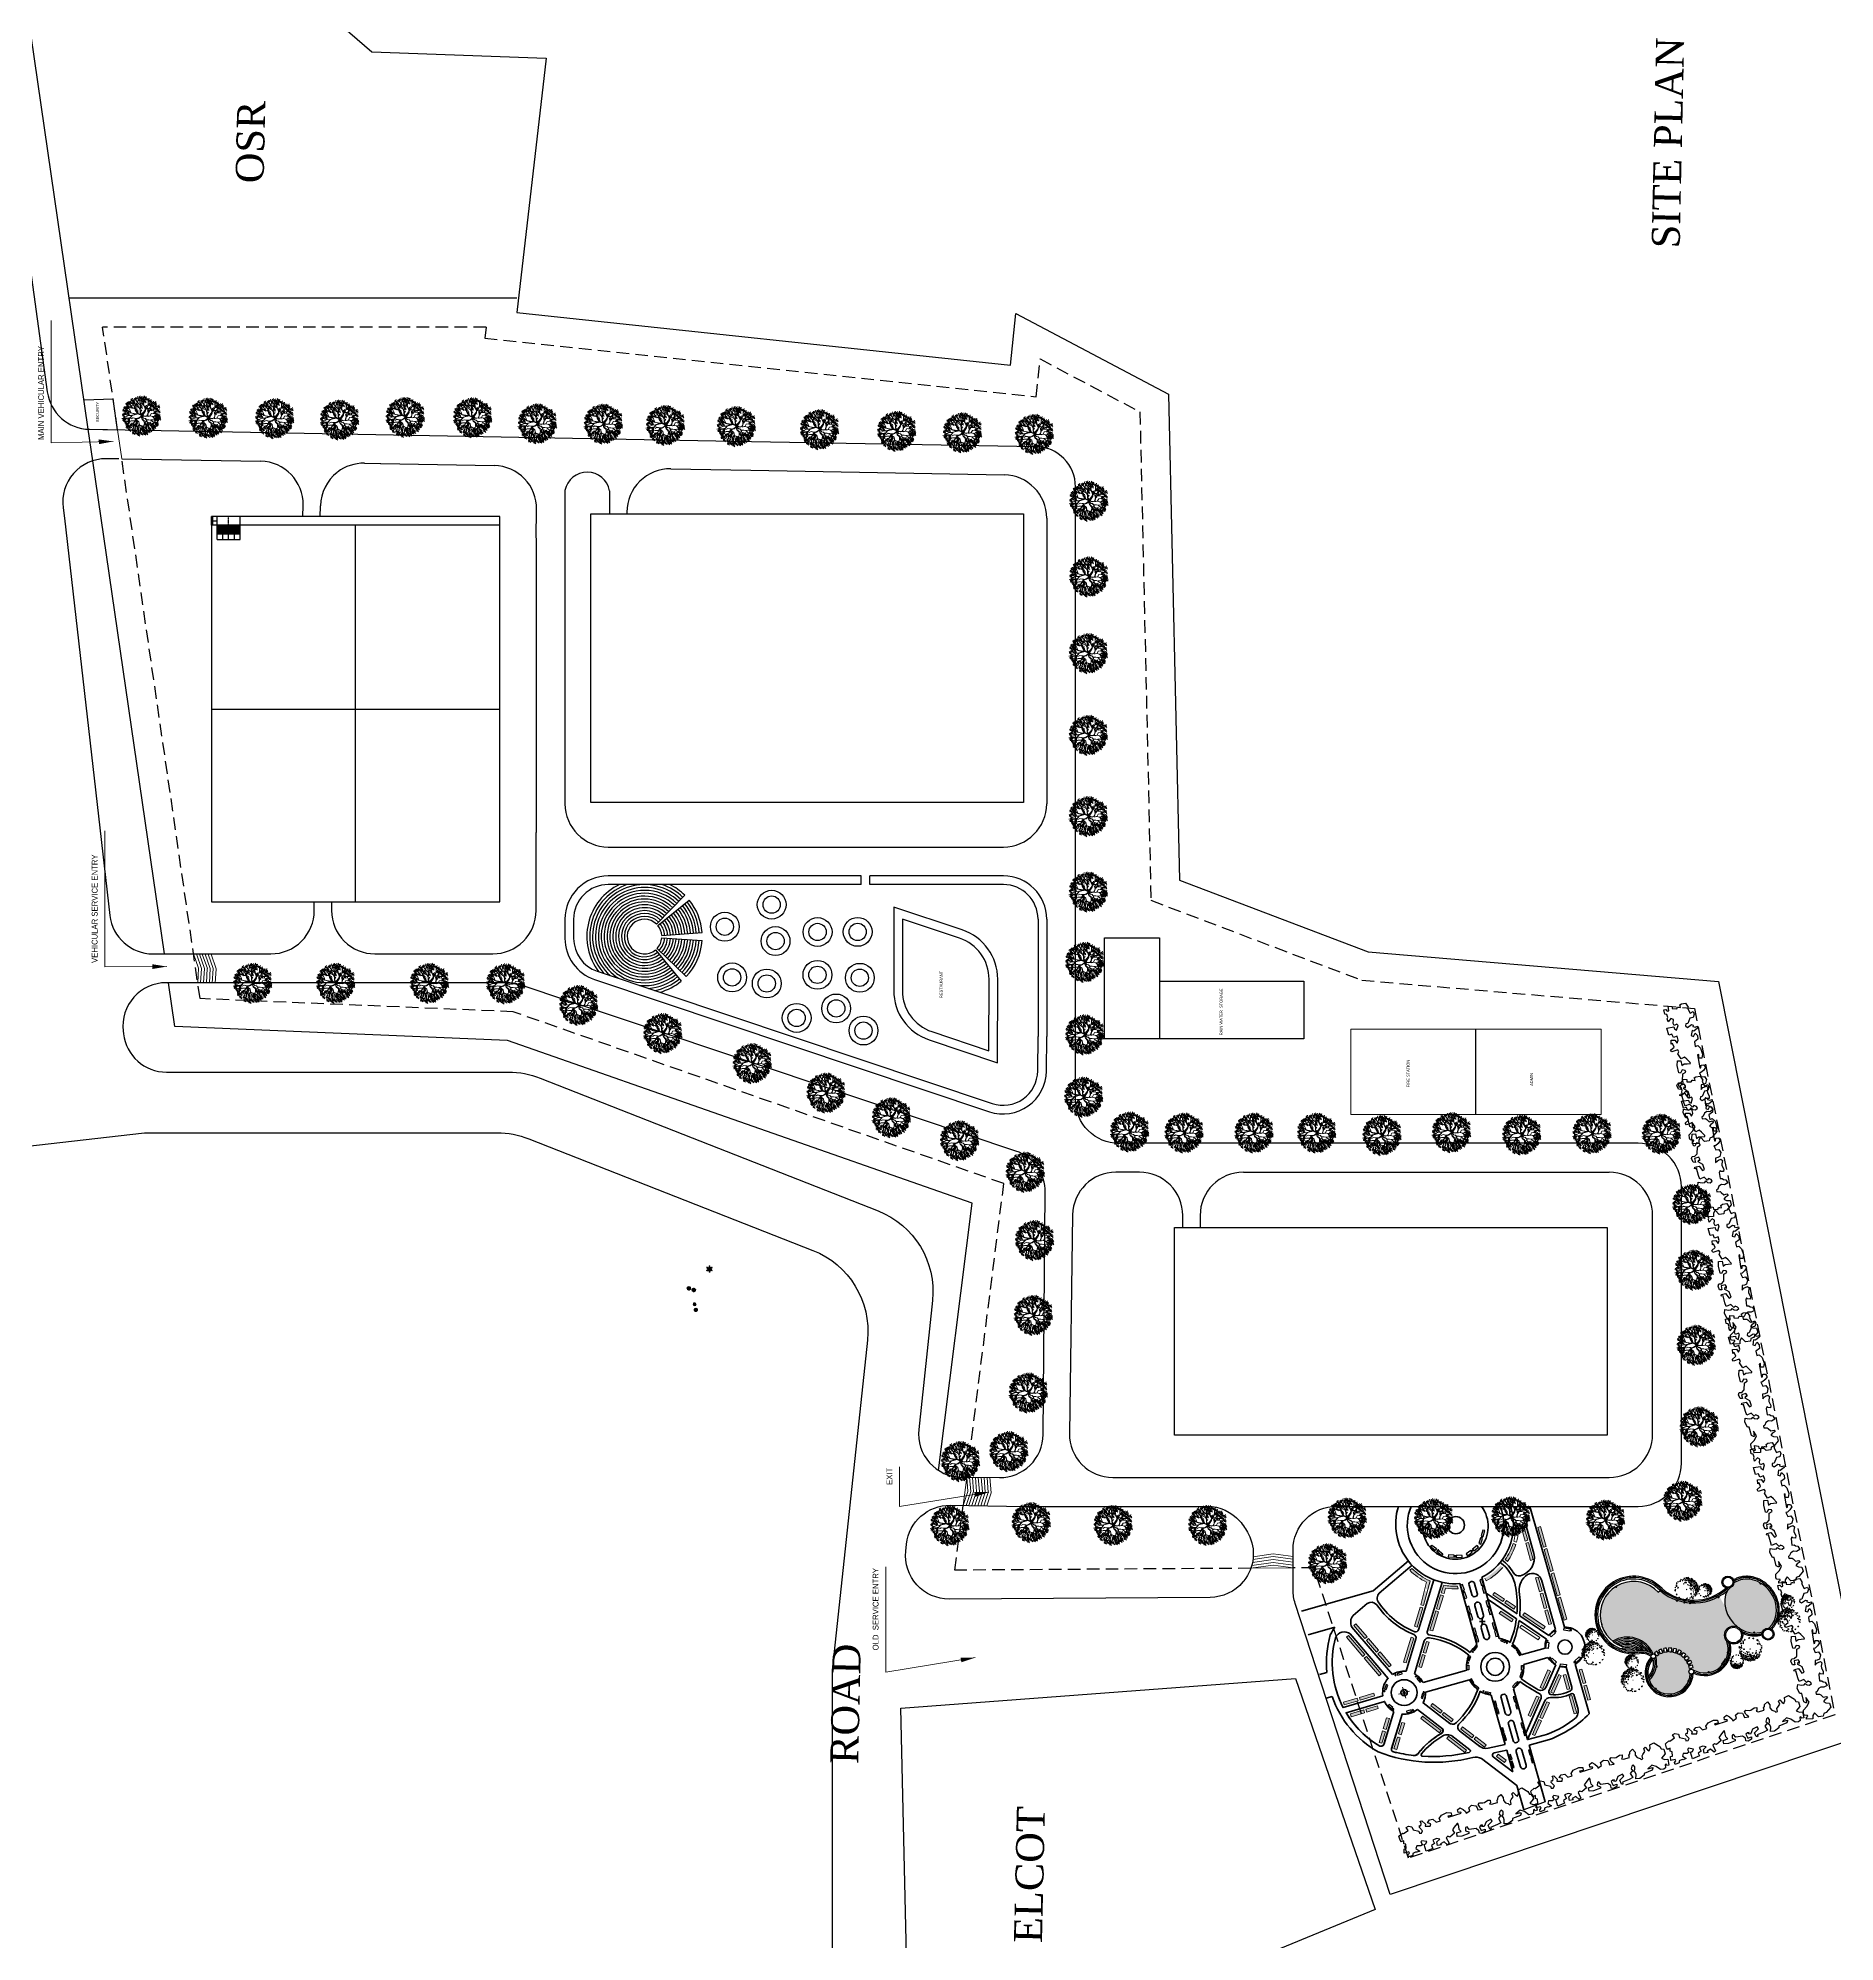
# Model space of a CAD drawing. Header units: metres. Extents: x 17323 to 19722, y -15306 to 10704.
# Drawn here: x 18783 to 19406, y -14970 to -14310 of the extents above; entities that cross this region are included whole.
import ezdxf

# ---------------------------------------------------------------- set-up
doc = ezdxf.new("R2010")
doc.units = ezdxf.units.M
doc.header["$LTSCALE"] = 35
doc.header["$MEASUREMENT"] = 0
doc.header["$PDMODE"] = 2
doc.header["$PDSIZE"] = -0.5
doc.linetypes.add('HIDDEN2', pattern=[0.1875, 0.125, -0.0625])
doc.linetypes.add('PS-GOST2.303 5', pattern=[24, 20, -1.5, 1, -1.5])
doc.layers.get('0').update_dxf_attribs({"linetype": 'CONTINUOUS'})
for name, color, linetype in [('2', 254, 'CONTINUOUS'), ('brop', 252, 'CONTINUOUS'), ('freecads.com', 7, 'CONTINUOUS'), ('hidden 1', 154, 'HIDDEN2'), ('seating', 164, 'CONTINUOUS'), ('text-1', 146, 'CONTINUOUS'), ('wall', 30, 'CONTINUOUS')]:
    doc.layers.add(name, color=color, linetype=linetype)
for name, color, linetype, lineweight in [('3', 254, 'CONTINUOUS', 9), ('4', 254, 'CONTINUOUS', 25), ('5', 254, 'CONTINUOUS', 20), ('column', 82, 'CONTINUOUS', 18), ('ELEVATION-1', 150, 'CONTINUOUS', 25), ('LEADER TEXT', 146, 'CONTINUOUS', 20), ('road', 7, 'CONTINUOUS', 50), ('trees', 7, 'CONTINUOUS', 20), ('VEGETACION', 116, 'CONTINUOUS', 5), ('window', 4, 'CONTINUOUS', 25)]:
    doc.layers.add(name, color=color, linetype=linetype, lineweight=lineweight)
doc.styles.add('ATTR', font='romans.shx', dxfattribs={"width": 0.8, "height": 0.7})
doc.styles.add('EURO', font='eurr____.ttf')
doc.styles.get("Standard").update_dxf_attribs({"font": 'times.ttf', "height": 8})
doc.dimstyles.new('Copy of S1', dxfattribs={"dimtxt": 6, "dimasz": 5, "dimexe": 4.001, "dimexo": 0.3, "dimgap": 2.5, "dimtad": 1, "dimdec": 0, "dimzin": 0, "dimdsep": 46, "dimlunit": 3, "dimtxsty": 'EURO', "dimblk": 'ARCHTICK', "dimcen": 0.09, "dimclrd": 166, "dimclre": 256, "dimclrt": 152, "dimadec": 0, "dimazin": 0, "dimtfac": 1, "dimtdec": 0, "dimtofl": 0, "dimtmove": 0, "dimatfit": 3, "dimfxl": 1, "dimfxlon": 1, "dimtolj": 1, "dimtzin": 0, "dimlwd": -1, "dimlwe": -1, "dimarcsym": 0})
pattern_1 = [(37.5, (-1237483.87, -751791.586), (-0.311191524, 9.518642013), [0, -7.5089046, 0, -8.398116986, 0, -8.027611825]), (7.5, (-1237483.87, -751791.586), (8.74281871, 13.94159577), [0, -4.05085643, 0, -6.767894277, 0, -2.593536128]), (327.5, (-1237489.9465, -751791.586), (15.38408166, 0.027951934), [0, -2.470034408, 0, -8.892123867, 0, -11.609161715]), (317.5, (-1237489.946, -751791.586), (14.85047803, 4.33577243), [0, -1.235017204, 0, -5.8292812, 0, -6.6690929])]
pattern_2 = [(0, (0, 0), (0, 6.985), [5.08, -1.905]), (90, (0, 0), (-6.985, 4e-16), [5.08, -1.905])]

# ---------------------------------------------------------------- blocks, each defined once
blk = doc.blocks.new('_ArchTick')
at = {"color": 0, "linetype": 'ByBlock', "const_width": 0.15}
blk.add_lwpolyline([(-0.5, -0.5), (0.5, 0.5)], dxfattribs=at)
blk = doc.blocks.new('ARPLS002')
at = {"linetype": 'ByBlock'}
for centre, radius, start, end in [((-0.36, -0.13), 0.323, 83.79748, 117.53642), ((-0.06, 0.42), 0.518, 210.49937, 231.64026), ((-0.21, -0.32), 0.384, 89.42126, 138.89015), ((0, 0.35), 0.354, 197.06493, 270.80472), ((-0.32, -0.08), 0.327, 13.33353, 94.53612), ((-0.03, -0.33), 0.327, 85.33353, 166.53612), ((-0.34, 0.1), 0.354, 269.06493, 342.80472), ((0.19, 0.37), 0.417, 169.41895, 199.782), ((-0.37, 0.09), 0.384, 17.42126, 66.89015), ((0.38, 0.19), 0.518, 138.49937, 159.64026), ((0.34, 0.11), 0.354, 125.06493, 198.80472), ((-0.23, 0.3), 0.323, 11.79748, 45.53642), ((-0.17, 0.28), 0.327, 301.33353, 22.53612), ((0.21, -0.28), 0.354, 53.06493, 126.80472), ((-0.2, -0.29), 0.354, 341.06493, 54.80472), ((0.21, 0.25), 0.327, 229.33353, 310.53612), ((0.41, -0.06), 0.417, 97.41895, 127.782), ((-0.02, 0.38), 0.384, 305.42126, 354.89015), ((0.3, -0.31), 0.518, 66.49937, 87.64026), ((0.21, 0.31), 0.323, 299.79748, 333.53642), ((-0.3, 0.29), 0.417, 241.41895, 271.782), ((0.01, -0.38), 0.323, 155.79748, 189.53642), ((-0.42, 0.08), 0.518, 282.49937, 303.64026), ((0.25, -0.3), 0.384, 161.42126, 210.89015), ((-0.37, -0.19), 0.417, 313.41895, 343.782), ((0.3, -0.13), 0.327, 157.33353, 238.53612), ((0.36, 0.14), 0.384, 233.42126, 282.89015), ((0.36, -0.11), 0.323, 227.79748, 261.53642), ((0.07, -0.41), 0.417, 25.41895, 55.782), ((-0.2, -0.38), 0.518, 354.49937, 15.64026)]:
    blk.add_arc(centre, radius, start, end, dxfattribs=at)
blk = doc.blocks.new('ARPLS027')
at = {"linetype": 'ByBlock'}
for p, q in [((-0.093, 0.548), (-0.085, 0.479)), ((0.038, 0.536), (-0.033, 0.473)), ((0.005, 0.542), (0.013, 0.473)), ((0.133, 0.531), (0.141, 0.462)), ((-0.508, 0.112), (-0.579, 0.049)), ((-0.568, 0.097), (-0.487, 0.072)), ((-0.481, 0.023), (-0.552, -0.04)), ((-0.541, 0.118), (-0.533, 0.049)), ((-0.54, 0.008), (-0.46, -0.017)), ((-0.464, 0.255), (-0.535, 0.192)), ((-0.461, 0.183), (-0.532, 0.119)), ((-0.524, 0.24), (-0.443, 0.215)), ((-0.521, 0.167), (-0.44, 0.142)), ((-0.45, 0.071), (-0.521, 0.008)), ((-0.513, 0.029), (-0.505, -0.04)), ((-0.438, 0.113), (-0.509, 0.05)), ((-0.509, 0.056), (-0.429, 0.031)), ((-0.506, 0.031), (-0.381, 0.027)), ((-0.375, 0.027), (-0.504, 0.037)), ((-0.426, 0.089), (-0.502, 0.08)), ((-0.498, 0.098), (-0.417, 0.073)), ((-0.497, 0.261), (-0.489, 0.192)), ((-0.497, 0.089), (-0.454, 0.091)), ((-0.396, 0.085), (-0.495, 0.102)), ((-0.494, 0.189), (-0.486, 0.119)), ((-0.483, 0.077), (-0.475, 0.008)), ((-0.401, 0.121), (-0.48, 0.158)), ((-0.404, 0.218), (-0.475, 0.154)), ((-0.471, 0.119), (-0.463, 0.05)), ((-0.412, 0.186), (-0.463, 0.207)), ((-0.463, 0.202), (-0.383, 0.177)), ((-0.382, 0.269), (-0.454, 0.206)), ((-0.375, 0.367), (-0.446, 0.304)), ((-0.442, 0.254), (-0.362, 0.229)), ((-0.436, 0.224), (-0.428, 0.154)), ((-0.435, 0.351), (-0.354, 0.327)), ((-0.352, 0.226), (-0.435, 0.263)), ((-0.352, 0.229), (-0.427, 0.265)), ((-0.369, 0.027), (-0.423, -0.029)), ((-0.337, 0.229), (-0.42, 0.274)), ((-0.415, 0.275), (-0.407, 0.206)), ((-0.344, 0.008), (-0.415, -0.055)), ((-0.352, 0.186), (-0.412, 0.186)), ((-0.408, 0.373), (-0.4, 0.304)), ((-0.36, 0.091), (-0.401, 0.121)), ((-0.362, 0.091), (-0.396, 0.085)), ((-0.353, 0.184), (-0.386, 0.16)), ((-0.313, 0.129), (-0.384, 0.066)), ((-0.377, 0.014), (-0.369, -0.055)), ((-0.303, 0.43), (-0.374, 0.367)), ((-0.373, 0.113), (-0.292, 0.089)), ((-0.266, 0.063), (-0.369, 0.027)), ((-0.261, 0.063), (-0.366, 0.132)), ((-0.363, 0.414), (-0.282, 0.389)), ((-0.295, 0.13), (-0.362, 0.091)), ((-0.286, 0.367), (-0.357, 0.303)), ((-0.308, 0.267), (-0.352, 0.291)), ((-0.216, 0.226), (-0.352, 0.226)), ((-0.27, 0.138), (-0.352, 0.186)), ((-0.287, 0.136), (-0.351, 0.184)), ((-0.346, 0.351), (-0.265, 0.326)), ((-0.346, 0.135), (-0.338, 0.066)), ((-0.341, 0.006), (-0.333, -0.063)), ((-0.336, 0.436), (-0.328, 0.367)), ((-0.287, 0.323), (-0.332, 0.373)), ((-0.319, 0.373), (-0.311, 0.303)), ((-0.248, 0.221), (-0.319, 0.158)), ((-0.246, 0.431), (-0.317, 0.367)), ((-0.218, 0.36), (-0.311, 0.39)), ((-0.276, 0.057), (-0.31, -0.036)), ((-0.27, 0.267), (-0.308, 0.267)), ((-0.308, 0.206), (-0.227, 0.181)), ((-0.306, 0.415), (-0.225, 0.39)), ((-0.265, 0.055), (-0.306, -0.033)), ((-0.233, 0.313), (-0.304, 0.25)), ((-0.302, 0.093), (-0.252, 0.068)), ((-0.216, 0.121), (-0.295, 0.13)), ((-0.292, 0.298), (-0.212, 0.273)), ((-0.266, 0.27), (-0.287, 0.323)), ((-0.22, 0.128), (-0.287, 0.136)), ((-0.281, 0.227), (-0.273, 0.158)), ((-0.279, 0.437), (-0.271, 0.367)), ((-0.201, 0.128), (-0.272, 0.19)), ((-0.216, 0.364), (-0.27, 0.43)), ((-0.205, 0.123), (-0.27, 0.138)), ((-0.266, 0.319), (-0.258, 0.25)), ((-0.212, 0.229), (-0.266, 0.27)), ((-0.184, 0.078), (-0.266, 0.063)), ((-0.263, 0.057), (-0.188, 0.074)), ((-0.261, 0.43), (-0.218, 0.375)), ((-0.218, 0.375), (-0.253, 0.439)), ((-0.205, 0.368), (-0.246, 0.444)), ((-0.169, 0.473), (-0.241, 0.41)), ((-0.229, 0.458), (-0.149, 0.433)), ((-0.154, 0.165), (-0.225, 0.102)), ((-0.149, 0.393), (-0.22, 0.33)), ((-0.169, 0.34), (-0.216, 0.364)), ((-0.13, 0.175), (-0.216, 0.226)), ((-0.214, 0.15), (-0.133, 0.125)), ((-0.16, 0.123), (-0.21, 0.123)), ((-0.208, 0.377), (-0.128, 0.353)), ((-0.107, 0.149), (-0.208, 0.218)), ((-0.169, 0.345), (-0.205, 0.368)), ((-0.143, 0.132), (-0.205, 0.123)), ((-0.202, 0.479), (-0.194, 0.41)), ((-0.187, 0.171), (-0.179, 0.102)), ((-0.139, 0.132), (-0.184, 0.078)), ((-0.152, 0.13), (-0.184, 0.078)), ((-0.11, 0.522), (-0.181, 0.458)), ((-0.181, 0.399), (-0.173, 0.33)), ((-0.163, 0.409), (-0.175, 0.435)), ((-0.173, 0.325), (-0.158, 0.43)), ((-0.156, 0.287), (-0.173, 0.325)), ((-0.173, 0.325), (-0.156, 0.27)), ((-0.17, 0.506), (-0.089, 0.481)), ((-0.13, 0.342), (-0.169, 0.345)), ((-0.098, 0.336), (-0.169, 0.34)), ((-0.158, 0.43), (-0.165, 0.478)), ((-0.156, 0.27), (-0.158, 0.196)), ((-0.149, 0.192), (-0.156, 0.287)), ((-0.083, 0.388), (-0.154, 0.325)), ((-0.143, 0.528), (-0.135, 0.458)), ((-0.143, 0.373), (-0.062, 0.348)), ((-0.113, 0.149), (-0.143, 0.132)), ((-0.111, 0.14), (-0.139, 0.132)), ((-0.087, 0.34), (-0.13, 0.342)), ((-0.087, 0.147), (-0.13, 0.175)), ((-0.081, 0.388), (-0.128, 0.486)), ((-0.054, 0.503), (-0.125, 0.44)), ((-0.116, 0.394), (-0.108, 0.325)), ((-0.114, 0.488), (-0.033, 0.463)), ((-0.046, 0.014), (-0.113, -0.012)), ((-0.111, 0.14), (-0.085, 0.08)), ((-0.04, 0.005), (-0.111, -0.014)), ((-0.096, 0.125), (-0.107, 0.149)), ((-0.072, 0.241), (-0.102, 0.295)), ((-0.004, 0.261), (-0.098, 0.336)), ((-0.094, 0.155), (-0.074, 0.239)), ((-0.078, 0.072), (-0.094, 0.145)), ((-0.087, 0.509), (-0.079, 0.44)), ((-0.081, 0.454), (-0.087, 0.497)), ((-0.087, 0.34), (-0.078, 0.394)), ((-0.074, 0.078), (-0.087, 0.147)), ((-0.085, 0.153), (-0.072, 0.241)), ((-0.081, 0.497), (-0.077, 0.456)), ((-0.078, 0.394), (-0.081, 0.454)), ((-0.081, 0.347), (-0.078, 0.332)), ((-0.038, 0.007), (-0.081, 0.068)), ((-0.078, 0.377), (-0.072, 0.499)), ((-0.07, 0.321), (-0.078, 0.377)), ((-0.042, 0.022), (-0.078, 0.072)), ((-0.008, 0.005), (-0.076, -0.055)), ((-0.04, 0.031), (-0.074, 0.078)), ((-0.074, -0.046), (-0.031, 0.012)), ((-0.021, 0.007), (-0.074, -0.046)), ((0.003, 0.263), (-0.07, 0.321)), ((-0.04, 0.426), (-0.064, 0.497)), ((-0.006, 0.005), (-0.042, 0.022)), ((-0.006, 0.005), (-0.04, 0.031)), ((-0.038, 0.428), (-0.029, 0.504)), ((-0.008, 0.364), (-0.038, 0.428)), ((-0.008, 0.005), (-0.033, -0.1)), ((-0.022, 0.521), (0.059, 0.496)), ((-0.012, 0.276), (-0.006, 0.362)), ((0.001, 0.267), (-0.008, 0.364)), ((-0.008, 0.005), (0.037, 0.102)), ((-0.008, 0.005), (0.046, 0.095)), ((-0.008, 0.005), (0.005, -0.031)), ((-0.006, 0.364), (0.035, 0.504)), ((0.037, 0.102), (-0.004, 0.261)), ((0.033, 0.164), (0.003, 0.263)), ((0.007, 0.018), (0.003, 0.005)), ((0.003, 0.005), (0.011, -0.029)), ((0.077, 0.4), (0.006, 0.337)), ((0.078, 0.478), (0.007, 0.415)), ((0.011, -0.029), (0.016, 0.005)), ((0.016, 0.031), (0.05, 0.089)), ((0.016, 0.012), (0.059, 0.04)), ((0.016, 0.005), (0.016, 0.031)), ((0.018, 0.385), (0.098, 0.36)), ((0.018, 0.003), (0.05, 0.029)), ((0.019, 0.463), (0.099, 0.438)), ((0.027, -0.005), (0.076, 0.035)), ((0.031, 0.179), (0.067, 0.3)), ((0.044, 0.155), (0.033, 0.164)), ((0.046, 0.095), (0.035, 0.153)), ((0.037, 0.166), (0.05, 0.218)), ((0.044, 0.406), (0.052, 0.337)), ((0.044, 0.16), (0.072, 0.308)), ((0.05, 0.095), (0.044, 0.155)), ((0.046, 0.484), (0.054, 0.415)), ((0.05, 0.119), (0.147, 0.175)), ((0.05, 0.029), (0.08, 0.04)), ((0.055, 0.106), (0.132, 0.158)), ((0.057, 0.095), (0.151, 0.17)), ((0.089, 0.424), (0.061, 0.501)), ((0.072, 0.308), (0.093, 0.338)), ((0.074, 0.302), (0.121, 0.317)), ((0.076, 0.035), (0.098, 0.035)), ((0.08, 0.315), (0.123, 0.319)), ((0.08, 0.04), (0.147, 0.04)), ((0.159, 0.163), (0.088, 0.1)), ((0.093, 0.338), (0.089, 0.424)), ((0.091, 0.426), (0.123, 0.484)), ((0.163, 0.452), (0.092, 0.389)), ((0.093, 0.351), (0.147, 0.392)), ((0.166, 0.525), (0.095, 0.462)), ((0.095, 0.338), (0.147, 0.39)), ((0.098, 0.035), (0.151, -0.003)), ((0.099, 0.148), (0.18, 0.123)), ((0.103, 0.437), (0.184, 0.412)), ((0.106, 0.51), (0.187, 0.485)), ((0.11, 0.029), (0.156, 0.037)), ((0.121, 0.317), (0.192, 0.349)), ((0.126, 0.169), (0.134, 0.1)), ((0.13, 0.458), (0.138, 0.389)), ((0.141, 0.04), (0.207, 0.065)), ((0.147, 0.39), (0.181, 0.465)), ((0.147, 0.175), (0.19, 0.179)), ((0.147, 0.04), (0.19, 0.031)), ((0.151, 0.17), (0.207, 0.175)), ((0.164, 0.04), (0.209, 0.065)), ((0.236, 0.496), (0.165, 0.433)), ((0.24, 0.438), (0.169, 0.375)), ((0.242, 0.21), (0.171, 0.146)), ((0.176, 0.48), (0.257, 0.456)), ((0.177, 0.179), (0.203, 0.237)), ((0.18, 0.423), (0.261, 0.398)), ((0.182, 0.194), (0.263, 0.169)), ((0.259, 0.313), (0.188, 0.25)), ((0.19, 0.179), (0.198, 0.207)), ((0.19, 0.031), (0.295, 0.04)), ((0.192, 0.349), (0.3, 0.398)), ((0.265, 0.042), (0.193, -0.021)), ((0.194, 0.351), (0.198, 0.379)), ((0.198, 0.207), (0.214, 0.276)), ((0.199, 0.298), (0.28, 0.273)), ((0.203, 0.502), (0.211, 0.433)), ((0.205, 0.027), (0.285, 0.002)), ((0.207, 0.444), (0.215, 0.375)), ((0.207, 0.175), (0.239, 0.188)), ((0.207, 0.065), (0.254, 0.145)), ((0.209, 0.216), (0.217, 0.146)), ((0.211, 0.28), (0.233, 0.34)), ((0.284, 0.402), (0.213, 0.339)), ((0.214, 0.276), (0.286, 0.31)), ((0.214, 0.065), (0.293, 0.106)), ((0.218, 0.289), (0.284, 0.308)), ((0.224, 0.386), (0.305, 0.361)), ((0.226, 0.319), (0.234, 0.25)), ((0.227, 0.031), (0.272, 0.029)), ((0.232, 0.048), (0.24, -0.021)), ((0.233, 0.34), (0.25, 0.364)), ((0.239, 0.188), (0.3, 0.233)), ((0.25, 0.364), (0.259, 0.422)), ((0.251, 0.408), (0.259, 0.339)), ((0.252, 0.147), (0.278, 0.265)), ((0.254, 0.145), (0.315, 0.184)), ((0.257, 0.16), (0.317, 0.186)), ((0.261, 0.035), (0.293, 0.018)), ((0.338, 0.163), (0.267, 0.1)), ((0.341, 0.439), (0.27, 0.376)), ((0.278, 0.148), (0.359, 0.123)), ((0.281, 0.423), (0.362, 0.399)), ((0.286, 0.31), (0.34, 0.366)), ((0.293, 0.018), (0.358, 0.014)), ((0.295, 0.04), (0.347, 0.108)), ((0.3, 0.233), (0.34, 0.304)), ((0.301, 0.397), (0.382, 0.372)), ((0.302, 0.042), (0.381, 0.05)), ((0.377, 0.369), (0.305, 0.306)), ((0.305, 0.169), (0.313, 0.1)), ((0.306, 0.332), (0.344, 0.36)), ((0.306, 0.327), (0.349, 0.351)), ((0.308, 0.445), (0.316, 0.376)), ((0.383, 0.253), (0.312, 0.19)), ((0.312, 0.046), (0.351, 0.113)), ((0.315, 0.258), (0.395, 0.233)), ((0.315, 0.184), (0.368, 0.19)), ((0.317, 0.353), (0.397, 0.329)), ((0.317, 0.184), (0.353, 0.248)), ((0.323, 0.238), (0.404, 0.213)), ((0.395, 0.332), (0.324, 0.269)), ((0.336, 0.317), (0.416, 0.292)), ((0.34, 0.304), (0.374, 0.33)), ((0.344, 0.375), (0.352, 0.306)), ((0.347, 0.108), (0.422, 0.162)), ((0.35, 0.259), (0.358, 0.19)), ((0.351, 0.108), (0.484, 0.093)), ((0.358, 0.014), (0.491, -0.01)), ((0.362, 0.338), (0.37, 0.269)), ((0.434, 0.023), (0.363, -0.04)), ((0.368, 0.19), (0.42, 0.259)), ((0.368, 0.19), (0.431, 0.246)), ((0.374, 0.008), (0.455, -0.017)), ((0.381, 0.05), (0.411, 0.048)), ((0.459, 0.298), (0.388, 0.234)), ((0.466, 0.102), (0.395, 0.039)), ((0.399, 0.282), (0.48, 0.257)), ((0.472, 0.21), (0.401, 0.146)), ((0.401, 0.029), (0.409, -0.04)), ((0.406, 0.087), (0.487, 0.062)), ((0.412, 0.194), (0.493, 0.169)), ((0.422, 0.162), (0.469, 0.164)), ((0.426, 0.304), (0.434, 0.234)), ((0.433, 0.108), (0.441, 0.039)), ((0.439, 0.216), (0.447, 0.146)), ((0.516, 0.023), (0.445, -0.04)), ((0.446, 0.144), (0.527, 0.119)), ((0.526, 0.077), (0.454, 0.014)), ((0.457, 0.008), (0.537, -0.017)), ((0.466, 0.062), (0.546, 0.037)), ((0.473, 0.166), (0.481, 0.097)), ((0.484, 0.029), (0.492, -0.04)), ((0.493, 0.083), (0.501, 0.014)), ((-0.485, -0.055), (-0.556, -0.119)), ((-0.544, -0.071), (-0.464, -0.096)), ((-0.469, -0.11), (-0.54, -0.173)), ((-0.529, -0.125), (-0.448, -0.15)), ((-0.517, -0.049), (-0.509, -0.119)), ((-0.436, -0.112), (-0.507, -0.175)), ((-0.423, -0.029), (-0.502, -0.068)), ((-0.502, -0.104), (-0.494, -0.173)), ((-0.496, -0.127), (-0.415, -0.152)), ((-0.405, -0.091), (-0.489, -0.079)), ((-0.45, -0.13), (-0.487, -0.139)), ((-0.415, -0.178), (-0.487, -0.242)), ((-0.429, -0.13), (-0.482, -0.145)), ((-0.405, -0.023), (-0.476, -0.086)), ((-0.475, -0.194), (-0.394, -0.219)), ((-0.469, -0.106), (-0.461, -0.175)), ((-0.465, -0.038), (-0.384, -0.063)), ((-0.371, -0.139), (-0.463, -0.195)), ((-0.392, -0.224), (-0.463, -0.287)), ((-0.386, -0.126), (-0.461, -0.128)), ((-0.451, -0.239), (-0.371, -0.264)), ((-0.448, -0.172), (-0.44, -0.242)), ((-0.349, -0.188), (-0.446, -0.218)), ((-0.403, -0.214), (-0.446, -0.223)), ((-0.439, -0.231), (-0.403, -0.214)), ((-0.438, -0.017), (-0.43, -0.086)), ((-0.435, -0.24), (-0.356, -0.192)), ((-0.328, -0.117), (-0.429, -0.13)), ((-0.354, -0.299), (-0.425, -0.363)), ((-0.424, -0.218), (-0.416, -0.287)), ((-0.413, -0.315), (-0.333, -0.34)), ((-0.337, -0.19), (-0.408, -0.254)), ((-0.353, -0.055), (-0.405, -0.091)), ((-0.404, -0.008), (-0.323, -0.032)), ((-0.396, -0.206), (-0.316, -0.231)), ((-0.317, -0.094), (-0.388, -0.157)), ((-0.304, -0.278), (-0.386, -0.317)), ((-0.386, -0.293), (-0.378, -0.363)), ((-0.308, 0), (-0.379, -0.063)), ((-0.377, -0.11), (-0.296, -0.135)), ((-0.304, -0.038), (-0.371, -0.139)), ((-0.37, -0.184), (-0.362, -0.254)), ((-0.368, -0.015), (-0.287, -0.04)), ((-0.296, -0.332), (-0.368, -0.395)), ((-0.284, -0.269), (-0.356, -0.332)), ((-0.356, -0.348), (-0.275, -0.373)), ((-0.306, -0.033), (-0.353, -0.055)), ((-0.35, -0.088), (-0.342, -0.157)), ((-0.263, -0.195), (-0.349, -0.188)), ((-0.344, -0.284), (-0.264, -0.309)), ((-0.203, -0.076), (-0.33, -0.061)), ((-0.329, -0.326), (-0.321, -0.395)), ((-0.28, -0.126), (-0.328, -0.117)), ((-0.278, -0.128), (-0.328, -0.16)), ((-0.317, -0.263), (-0.309, -0.332)), ((-0.289, -0.257), (-0.315, -0.384)), ((-0.27, -0.227), (-0.31, -0.392)), ((-0.31, -0.339), (-0.302, -0.408)), ((-0.238, -0.142), (-0.309, -0.205)), ((-0.237, -0.373), (-0.308, -0.437)), ((-0.274, -0.225), (-0.304, -0.278)), ((-0.298, -0.157), (-0.217, -0.182)), ((-0.22, -0.397), (-0.291, -0.46)), ((-0.219, -0.298), (-0.29, -0.361)), ((-0.24, -0.081), (-0.28, -0.126)), ((-0.279, -0.313), (-0.198, -0.338)), ((-0.237, -0.214), (-0.274, -0.225)), ((-0.202, -0.217), (-0.273, -0.28)), ((-0.227, -0.39), (-0.272, -0.418)), ((-0.271, -0.136), (-0.263, -0.205)), ((-0.27, -0.367), (-0.262, -0.437)), ((-0.207, -0.227), (-0.265, -0.293)), ((-0.222, -0.162), (-0.263, -0.195)), ((-0.19, -0.075), (-0.262, -0.138)), ((-0.262, -0.233), (-0.181, -0.257)), ((-0.259, -0.197), (-0.222, -0.171)), ((-0.187, -0.409), (-0.258, -0.472)), ((-0.253, -0.391), (-0.245, -0.46)), ((-0.25, -0.09), (-0.169, -0.115)), ((-0.247, -0.424), (-0.166, -0.449)), ((-0.222, -0.171), (-0.244, -0.214)), ((-0.16, -0.072), (-0.24, -0.081)), ((-0.239, -0.342), (-0.158, -0.367)), ((-0.214, -0.165), (-0.237, -0.214)), ((-0.235, -0.211), (-0.227, -0.28)), ((-0.068, -0.341), (-0.227, -0.39)), ((-0.223, -0.069), (-0.215, -0.138)), ((-0.158, -0.137), (-0.222, -0.162)), ((-0.222, -0.365), (-0.141, -0.39)), ((-0.22, -0.403), (-0.212, -0.472)), ((-0.216, -0.386), (-0.055, -0.328)), ((-0.154, -0.141), (-0.214, -0.165)), ((-0.197, -0.422), (-0.212, -0.444)), ((-0.156, -0.074), (-0.207, -0.227)), ((-0.19, -0.328), (-0.197, -0.422)), ((-0.132, -0.259), (-0.19, -0.328)), ((-0.113, -0.012), (-0.171, -0.072)), ((-0.093, -0.375), (-0.164, -0.438)), ((-0.111, -0.014), (-0.16, -0.072)), ((-0.124, -0.132), (-0.158, -0.137)), ((-0.128, -0.145), (-0.154, -0.141)), ((-0.083, -0.417), (-0.154, -0.48)), ((-0.152, -0.072), (-0.1, -0.012)), ((-0.143, -0.432), (-0.062, -0.457)), ((-0.067, -0.353), (-0.139, -0.416)), ((-0.072, -0.405), (-0.139, -0.478)), ((-0.065, -0.468), (-0.136, -0.531)), ((-0.121, -0.197), (-0.132, -0.259)), ((-0.121, -0.317), (-0.132, -0.397)), ((-0.13, -0.255), (-0.121, -0.317)), ((-0.128, -0.132), (-0.121, -0.197)), ((-0.126, -0.369), (-0.118, -0.438)), ((-0.125, -0.483), (-0.044, -0.508)), ((-0.089, -0.1), (-0.124, -0.13)), ((-0.1, -0.113), (-0.124, -0.132)), ((-0.124, -0.476), (-0.083, -0.422)), ((-0.121, -0.205), (-0.119, -0.134)), ((-0.116, -0.411), (-0.108, -0.48)), ((-0.072, -0.407), (-0.115, -0.48)), ((-0.085, -0.104), (-0.1, -0.113)), ((-0.1, -0.347), (-0.092, -0.416)), ((-0.098, -0.462), (-0.09, -0.531)), ((-0.079, -0.044), (-0.089, -0.1)), ((-0.076, -0.055), (-0.085, -0.104)), ((-0.075, -0.424), (0.005, -0.449)), ((-0.066, -0.341), (-0.072, -0.405)), ((-0.031, -0.302), (-0.066, -0.341)), ((0.005, -0.355), (-0.066, -0.418)), ((0.005, -0.465), (-0.066, -0.528)), ((0.011, -0.39), (-0.06, -0.453)), ((-0.054, -0.48), (0.026, -0.505)), ((-0.048, -0.403), (-0.041, -0.472)), ((-0.021, -0.01), (-0.035, -0.096)), ((-0.033, -0.1), (-0.021, -0.154)), ((-0.014, -0.244), (-0.033, -0.298)), ((-0.033, -0.298), (-0.029, -0.352)), ((-0.025, -0.156), (-0.029, -0.188)), ((-0.029, -0.188), (-0.018, -0.248)), ((-0.029, -0.352), (-0.001, -0.397)), ((-0.028, -0.459), (-0.02, -0.528)), ((-0.018, -0.162), (-0.027, -0.186)), ((-0.027, -0.186), (-0.012, -0.24)), ((-0.005, -0.031), (-0.025, -0.098)), ((-0.025, -0.098), (-0.016, -0.15)), ((0.048, -0.393), (-0.024, -0.457)), ((-0.021, -0.154), (0.005, -0.169)), ((-0.016, -0.15), (0.014, -0.165)), ((-0.001, -0.397), (-0.014, -0.446)), ((-0.014, -0.446), (-0.008, -0.491)), ((-0.012, -0.24), (0.05, -0.27)), ((-0.012, -0.409), (0.068, -0.434)), ((0.001, -0.397), (0.044, -0.487)), ((0.005, -0.031), (0.121, -0.105)), ((0.005, -0.169), (0.087, -0.192)), ((0.014, -0.165), (0.076, -0.184)), ((0.015, -0.387), (0.023, -0.457)), ((0.02, -0.001), (0.145, -0.098)), ((0.022, -0.034), (0.02, -0.012)), ((0.02, -0.012), (0.117, -0.085)), ((0.115, -0.094), (0.022, -0.034)), ((0.052, -0.343), (0.029, -0.394)), ((0.031, -0.399), (0.029, -0.489)), ((0.101, -0.344), (0.03, -0.407)), ((0.059, -0.341), (0.031, -0.399)), ((0.117, -0.085), (0.033, -0.031)), ((0.042, -0.359), (0.122, -0.384)), ((0.05, -0.27), (0.059, -0.341)), ((0.055, -0.324), (0.052, -0.343)), ((0.059, -0.341), (0.078, -0.39)), ((0.143, -0.169), (0.063, -0.18)), ((0.068, -0.338), (0.076, -0.407)), ((0.142, -0.449), (0.07, -0.512)), ((0.078, -0.39), (0.16, -0.459)), ((0.082, -0.465), (0.163, -0.49)), ((0.158, -0.157), (0.086, -0.221)), ((0.087, -0.184), (0.132, -0.22)), ((0.087, -0.192), (0.13, -0.227)), ((0.089, -0.184), (0.143, -0.169)), ((0.098, -0.173), (0.178, -0.198)), ((0.126, -0.334), (0.102, -0.444)), ((0.102, -0.444), (0.117, -0.476)), ((0.109, -0.443), (0.117, -0.512)), ((0.145, -0.098), (0.115, -0.094)), ((0.121, -0.105), (0.162, -0.107)), ((0.13, -0.227), (0.126, -0.334)), ((0.199, -0.227), (0.128, -0.29)), ((0.134, -0.223), (0.175, -0.287)), ((0.207, -0.382), (0.136, -0.445)), ((0.14, -0.242), (0.22, -0.267)), ((0.146, -0.327), (0.226, -0.352)), ((0.147, -0.397), (0.228, -0.422)), ((0.151, -0.098), (0.173, -0.098)), ((0.162, -0.107), (0.19, -0.141)), ((0.167, -0.221), (0.175, -0.29)), ((0.171, -0.296), (0.175, -0.362)), ((0.173, -0.098), (0.218, -0.087)), ((0.181, -0.455), (0.173, -0.366)), ((0.174, -0.376), (0.182, -0.445)), ((0.175, -0.287), (0.181, -0.352)), ((0.175, -0.362), (0.19, -0.453)), ((0.179, -0.352), (0.196, -0.453)), ((0.181, -0.352), (0.27, -0.403)), ((0.183, -0.111), (0.198, -0.141)), ((0.185, -0.111), (0.229, -0.09)), ((0.188, -0.143), (0.192, -0.214)), ((0.261, -0.1), (0.189, -0.163)), ((0.19, -0.141), (0.286, -0.184)), ((0.192, -0.214), (0.233, -0.246)), ((0.201, -0.214), (0.194, -0.145)), ((0.267, -0.448), (0.196, -0.511)), ((0.269, -0.303), (0.197, -0.367)), ((0.198, -0.141), (0.284, -0.177)), ((0.201, -0.115), (0.282, -0.14)), ((0.207, -0.463), (0.288, -0.488)), ((0.209, -0.319), (0.289, -0.344)), ((0.218, -0.087), (0.3, -0.04)), ((0.228, -0.094), (0.236, -0.163)), ((0.229, -0.09), (0.297, -0.046)), ((0.301, -0.371), (0.23, -0.434)), ((0.233, -0.246), (0.257, -0.321)), ((0.234, -0.442), (0.242, -0.511)), ((0.236, -0.297), (0.244, -0.367)), ((0.239, -0.253), (0.325, -0.276)), ((0.241, -0.386), (0.322, -0.411)), ((0.244, -0.246), (0.33, -0.274)), ((0.324, -0.2), (0.253, -0.263)), ((0.324, -0.246), (0.253, -0.309)), ((0.257, -0.321), (0.31, -0.362)), ((0.265, -0.215), (0.345, -0.24)), ((0.265, -0.261), (0.345, -0.286)), ((0.268, -0.365), (0.276, -0.434)), ((0.344, -0.008), (0.273, -0.071)), ((0.28, -0.186), (0.349, -0.233)), ((0.284, -0.023), (0.365, -0.048)), ((0.284, -0.177), (0.389, -0.191)), ((0.286, -0.184), (0.396, -0.182)), ((0.291, -0.194), (0.299, -0.263)), ((0.291, -0.24), (0.299, -0.309)), ((0.297, -0.046), (0.355, -0.057)), ((0.369, -0.353), (0.297, -0.416)), ((0.37, -0.294), (0.299, -0.357)), ((0.3, -0.04), (0.349, -0.051)), ((0.309, -0.369), (0.39, -0.393)), ((0.31, -0.309), (0.391, -0.334)), ((0.311, -0.002), (0.319, -0.071)), ((0.33, -0.274), (0.36, -0.319)), ((0.336, -0.347), (0.344, -0.416)), ((0.337, -0.288), (0.345, -0.357)), ((0.416, -0.229), (0.345, -0.292)), ((0.349, -0.051), (0.458, -0.04)), ((0.42, -0.065), (0.349, -0.129)), ((0.349, -0.233), (0.392, -0.289)), ((0.355, -0.057), (0.443, -0.094)), ((0.437, -0.1), (0.357, -0.061)), ((0.357, -0.244), (0.437, -0.269)), ((0.361, -0.081), (0.441, -0.106)), ((0.452, -0.031), (0.362, -0.049)), ((0.384, -0.223), (0.392, -0.292)), ((0.388, -0.059), (0.395, -0.129)), ((0.459, -0.171), (0.388, -0.234)), ((0.389, -0.191), (0.424, -0.244)), ((0.396, -0.182), (0.469, -0.158)), ((0.399, -0.186), (0.48, -0.211)), ((0.485, -0.028), (0.414, -0.091)), ((0.493, -0.093), (0.422, -0.157)), ((0.425, -0.044), (0.506, -0.069)), ((0.426, -0.165), (0.434, -0.234)), ((0.434, -0.109), (0.514, -0.134)), ((0.475, -0.111), (0.437, -0.1)), ((0.48, -0.105), (0.439, -0.096)), ((0.443, -0.094), (0.484, -0.096)), ((0.452, -0.022), (0.46, -0.091)), ((0.493, -0.036), (0.452, -0.031)), ((0.458, -0.04), (0.491, -0.051)), ((0.46, -0.087), (0.468, -0.157)), ((0.493, -0.042), (0.467, -0.038)), ((0.539, -0.061), (0.468, -0.124)), ((0.506, -0.055), (0.514, -0.124))]:
    blk.add_line(p, q, dxfattribs=at)
blk = doc.blocks.new('HOJA13')
for p, q in [((-0.2, 0.1), (-0.1, 0.3)), ((-0.1, -0.1), (-0.2, 0.1)), ((-0.1, 0.3), (0.2, 0.2)), ((0.2, 0.2), (0.3, -0.2)), ((0.1, -0.2), (-0.1, -0.1)), ((0.3, -0.2), (0.1, -0.2))]:
    blk.add_line(p, q)
blk = doc.blocks.new('HOJA10')
for p, xscale, yscale, zscale, rotation in [((-0.5, 0.3), 0.6964758369263038, 2.485023334747559, 0.6964758369263038, 30.70465610075785), ((0.1, 0.6), 1.878651928551214, 0.575816716164617, 1.878651928551214, 273.0367053314555), ((0.2, -0.2), 1.727443358692213, 0.6063640220619462, 1.727443358692213, 352.5500074369253), ((0.4, 0.6), 0.636908824557608, 1.484599066610102, 0.636908824557608, 320.5535637719418), ((0.5, 0), 1.544160243711609, 0.6063640220619462, 1.544160243711609, 15.14254921127523)]:
    blk.add_blockref('HOJA13', p, dxfattribs=dict(xscale=xscale, yscale=yscale, zscale=zscale, rotation=rotation))
blk = doc.blocks.new('HOJA8', base_point=(55.9, 33))
at = {"color": 0, "linetype": 'ByBlock', "xscale": -1.637329160493415, "yscale": 0.455154857870177, "zscale": 1.637329160493415}
blk.add_blockref('HOJA13', (55.3, 33), dxfattribs=at)
at = {"color": 0, "linetype": 'ByBlock'}
for p, xscale, yscale, zscale, rotation in [((55.5, 33.5), -2.423919195618517, 0.3329656342808676, 2.423919195618517, 304.6162862887426), ((56.1, 33.2), -0.6369088245576009, 2.090963088672041, 0.6369088245576009, 336.0195606201025)]:
    blk.add_blockref('HOJA13', p, dxfattribs=dict(at, xscale=xscale, yscale=yscale, zscale=zscale, rotation=rotation))
blk = doc.blocks.new('HOJA9', base_point=(57.9, 33.2))
at = {"color": 0, "linetype": 'ByBlock'}
for p, xscale, yscale, zscale, rotation in [((57.5, 33.3), 0.7575702085865075, 2.060415782774719, 0.7575702085865075, 246.1270025360199), ((57.6, 32.8), 1.484593231342913, 1.061518879932116, 1.484593231342913, 203.1850851585156), ((57.9, 33.6), 0.7575702085865075, 2.121510394569363, 0.7575702085865075, 5.479650948518734), ((58.1, 32.7), 1.968766126750012, 1.000424268137465, 1.968766126750012, 291.9583774400813), ((58.5, 33.3), 1.878651928551214, 0.575816716164617, 1.878651928551214, 26.31077704539229)]:
    blk.add_blockref('HOJA13', p, dxfattribs=dict(at, xscale=xscale, yscale=yscale, zscale=zscale, rotation=rotation))
blk = doc.blocks.new('HOJA12')
for p, xscale, yscale, zscale, rotation in [((-0.5, -0.3), -1.817557556891011, -0.5452694102672879, 1.817557556891011, 195.3712707835825), ((-0.5, 0.2), 1.878651928551221, 0.5452694102672915, 1.878651928551221, 336.2489556574871), ((0.1, 0.5), -0.7881173944166022, 2.57666525243954, 0.7881173944166022, 2.457547795809369), ((0.2, -0.3), 1.848104742721105, 0.8186677980483665, 1.848104742721105, 330.9234899051576), ((0.4, 0.2), 2.089427510778918, 0.5147221043699588, 2.089427510778918, 35.45160265640038)]:
    blk.add_blockref('HOJA13', p, dxfattribs=dict(xscale=xscale, yscale=yscale, zscale=zscale, rotation=rotation))
blk = doc.blocks.new('HOJA7', base_point=(54.7, 32))
at = {"color": 0, "linetype": 'ByBlock'}
for p, xscale, yscale, zscale, rotation in [((54.4, 32), 1.727443358692213, 0.9103097157403468, 1.727443358692213, 343.6738936354017), ((54.5, 31.6), -1.545687603003117, -0.485702163767499, 1.545687603003117, 43.07492863925732), ((54.5, 32.4), -0.3940586972083011, 1.696902842596515, 0.3940586972083011, 11.88359707230165), ((54.9, 32.3), 0.9393259642756036, 1.696902842596522, 0.9393259642756036, 348.2808948833992)]:
    blk.add_blockref('HOJA13', p, dxfattribs=dict(at, xscale=xscale, yscale=yscale, zscale=zscale, rotation=rotation))
at = {"color": 0, "linetype": 'ByBlock', "xscale": 1.515140417173015, "yscale": 0.6369113279592753, "zscale": 1.515140417173015}
blk.add_blockref('HOJA13', (55.2, 31.9), dxfattribs=at)
blk = doc.blocks.new('HOJA11')
for p, xscale, yscale, zscale, rotation in [((-0.5, 0.1), -1.93821894091991, 0.5452694102672915, 1.93821894091991, 161.5649836159353), ((-0.2, 0.4), 0.8782315926153998, 2.121510394569366, 0.8782315926153998, 2.027330662343098), ((0.4, 0.3), 2.788958066288231, 0.575816716164617, 2.788958066288231, 41.2051949766964), ((0.6, -0.1), 0.5758144528974043, -1.696902842596522, 0.5758144528974043, 262.2070746669012), ((0, -0.8), 2.575127765477518, 0.7881204921510374, 2.575127765477518, 103.2233358614235)]:
    blk.add_blockref('HOJA13', p, dxfattribs=dict(xscale=xscale, yscale=yscale, zscale=zscale, rotation=rotation))
blk = doc.blocks.new('ARPLS019')
at = {"linetype": 'ByBlock'}
for p, q in [((-0.41, 0.11), (-0.51, 0.08)), ((-0.18, 0.06), (-0.5, -0.14)), ((-0.39, 0.19), (-0.45, 0.23)), ((-0.3, 0.06), (-0.41, 0.11)), ((-0.32, 0.08), (-0.39, 0.19)), ((-0.25, 0.28), (-0.37, 0.34)), ((-0.09, 0.31), (-0.32, 0.38)), ((-0.22, 0.09), (-0.3, 0.06)), ((-0.22, 0.08), (-0.3, 0.06)), ((-0.26, 0.28), (-0.26, 0.42)), ((-0.19, 0.08), (-0.26, 0.28)), ((-0.02, 0), (-0.22, 0.09)), ((-0.03, -0.02), (-0.22, 0.08)), ((-0.22, 0.08), (-0.02, -0.02)), ((-0.02, -0.01), (-0.22, 0.08)), ((-0.16, 0.33), (-0.19, 0.46)), ((-0.03, 0.19), (-0.09, 0.31)), ((-0.01, 0.32), (-0.06, 0.49)), ((-0.05, 0.24), (0.08, 0.48)), ((-0.02, 0), (-0.03, 0.19)), ((0.01, 0), (-0.03, 0.18)), ((-0.02, 0.15), (-0.01, 0)), ((0, 0.01), (-0.02, 0.15)), ((-0.02, 0.09), (-0.02, -0.01)), ((-0.01, 0), (-0.02, 0.09)), ((0, -0.01), (0, 0.01)), ((0.01, 0.35), (0.01, 0.48)), ((0.01, 0), (0.12, 0.13)), ((0.01, 0.01), (0.11, 0.13)), ((0.01, 0), (0.15, -0.17)), ((0.09, 0.1), (0.48, -0.05)), ((0.11, 0.13), (0.12, 0.47)), ((0.12, 0.29), (0.29, 0.37)), ((0.12, 0.13), (0.42, 0.25)), ((0.23, 0.17), (0.22, 0.42)), ((0.23, 0.29), (0.33, 0.34)), ((0.24, 0.04), (0.48, 0.1)), ((0.34, 0), (0.47, -0.12)), ((0.36, 0.07), (0.44, 0.19)), ((-0.33, -0.03), (-0.5, -0.07)), ((-0.13, -0.19), (-0.45, -0.24)), ((-0.27, -0.22), (-0.41, -0.32)), ((-0.15, -0.24), (-0.37, -0.36)), ((-0.22, -0.28), (-0.25, -0.45)), ((-0.1, -0.38), (-0.18, -0.49)), ((-0.16, -0.24), (-0.03, -0.02)), ((0, -0.03), (-0.16, -0.24)), ((-0.11, -0.17), (-0.01, -0.02)), ((-0.02, -0.02), (-0.11, -0.17)), ((-0.01, -0.34), (-0.1, -0.38)), ((-0.1, -0.39), (-0.04, -0.51)), ((-0.08, -0.13), (-0.01, -0.5)), ((-0.05, -0.07), (-0.01, -0.02)), ((-0.01, -0.02), (-0.05, -0.07)), ((0.06, -0.09), (-0.01, -0.33)), ((-0.01, -0.33), (0.04, -0.44)), ((0.02, -0.04), (0, -0.01)), ((0, -0.02), (0.02, -0.04)), ((0.08, -0.1), (0, -0.02)), ((0.06, -0.09), (0, -0.03)), ((0.01, 0), (0.08, -0.1)), ((0.14, -0.16), (0.01, 0)), ((0.04, -0.44), (0.03, -0.5)), ((0.22, -0.46), (0.08, -0.11)), ((0.15, -0.17), (0.08, -0.11)), ((0.15, -0.17), (0.43, -0.24)), ((0.15, -0.17), (0.29, -0.4)), ((0.2, -0.26), (0.22, -0.46)), ((0.27, -0.19), (0.35, -0.37)), ((0.35, -0.21), (0.46, -0.17))]:
    blk.add_line(p, q, dxfattribs=at)
for name, p, xscale, yscale, zscale, rotation in [('HOJA10', (-0.48, 0.09), 0.08333333333333333, 0.08333333333333333, 0.08333333333333333, 109.2351765378862), ('HOJA7', (-0.5, -0.06), 0.08333333333333333, 0.08333333333333333, 0.08333333333333333, 85.2347676020717), ('HOJA11', (-0.39, 0.19), 0.08333333333333333, 0.08333333333333333, 0.08333333333333333, 109.2351765378862), ('HOJA9', (-0.35, 0.33), 0.08333333333333333, 0.08333333333333333, 0.08333333333333333, 60.0172339359362), ('HOJA8', (-0.33, 0.07), 0.08333333333333333, 0.08333333333333333, 0.08333333333333333, 109.2351765378862), ('HOJA13', (-0.35, 0.18), 0.1540087285600921, 0.06822231650403054, 0.1540087285600921, 150.1292876182783), ('HOJA10', (-0.27, 0.39), 0.08333333333333333, 0.08333333333333333, 0.08333333333333333, 19.23517653788666), ('HOJA12', (-0.25, 0), 0.08333333333333333, 0.08333333333333333, 0.08333333333333333, 179.2057977131206), ('HOJA13', (-0.26, 0.25), 0.1540087285600921, 0.06822231650403054, 0.1540087285600921, 150.1292876182783), ('HOJA8', (-0.23, 0.26), 0.08333333333333333, 0.08333333333333333, 0.08333333333333333, 308.666397115027), ('HOJA8', (-0.22, 0.22), 0.08333333333333333, 0.08333333333333333, 0.08333333333333333, 193.1846847673626), ('HOJA10', (-0.07, 0.48), 0.08333333333333333, 0.08333333333333333, 0.08333333333333333, 27.21155357726388), ('HOJA12', (-0.1, 0.35), 0.08333333333333333, 0.08333333333333333, 0.08333333333333333, 350.9557079183086), ('HOJA13', (-0.11, 0.3), 0.1540087285600921, 0.06822231650403054, 0.1540087285600921, 105.1684373856582), ('HOJA11', (0.01, 0.32), 0.08333333333333333, 0.08333333333333333, 0.08333333333333333, 345.3367937141088), ('HOJA12', (0.09, 0.48), 0.08333333333333333, 0.08333333333333333, 0.08333333333333333, 0.8085475586159863), ('HOJA13', (0.08, 0.19), -0.1514631297409175, -0.04543911752227399, 0.1514631297409175, 14.57706849670308), ('HOJA13', (0.08, 0.39), 0.1741189592315765, 0.04289350869749656, 0.1741189592315765, 214.657400369521), ('HOJA13', (0.14, 0.04), 0.1565543273792684, 0.04543911752227429, 0.1565543273792684, 155.4547533706077), ('HOJA11', (0.24, 0.02), 0.08333333333333333, 0.08333333333333333, 0.08333333333333333, 206.8636747204117), ('HOJA8', (0.22, 0.34), 0.08333333333333333, 0.08333333333333333, 0.08333333333333333, 109.2351765378862), ('HOJA11', (0.24, 0.18), 0.08333333333333333, 0.08333333333333333, 0.08333333333333333, 109.2351765378862), ('HOJA12', (0.23, 0.42), 0.08333333333333333, 0.08333333333333333, 0.08333333333333333, 356.2616337243699), ('HOJA10', (0.32, 0.34), 0.08333333333333333, 0.08333333333333333, 0.08333333333333333, 311.8079254553622), ('HOJA13', (0.29, 0.29), 0.1565543273792684, 0.04543911752227429, 0.1565543273792684, 155.4547533706077), ('HOJA10', (0.3, 0.17), 0.08333333333333333, 0.08333333333333333, 0.08333333333333333, 260.7221364054591), ('HOJA8', (0.37, 0.04), 0.08333333333333333, 0.08333333333333333, 0.08333333333333333, 109.2351765378862), ('HOJA12', (0.41, -0.08), 0.08333333333333333, 0.08333333333333333, 0.08333333333333333, 109.2351765378862), ('HOJA9', (0.45, 0.07), 0.08333333333333333, 0.08333333333333333, 0.08333333333333333, 70.43776703632994), ('HOJA8', (0.45, 0.17), 0.08333333333333333, 0.08333333333333333, 0.08333333333333333, 325.7526233813655), ('HOJA10', (0.49, -0.03), 0.08333333333333333, 0.08333333333333333, 0.08333333333333333, 279.2351765378862), ('HOJA12', (-0.44, -0.14), 0.08333333333333333, 0.08333333333333333, 0.08333333333333333, 223.6889352683247), ('HOJA13', (-0.45, -0.04), 0.1741189592315765, 0.04289350869749656, 0.1741189592315765, 214.657400369521), ('HOJA7', (-0.39, -0.32), 0.08333333333333333, 0.08333333333333333, 0.08333333333333333, 109.2351765378862), ('HOJA13', (-0.35, -0.3), -0.1514631297409175, -0.04543911752227399, 0.1514631297409175, 14.57706849670308), ('HOJA10', (-0.27, -0.43), 0.08333333333333333, 0.08333333333333333, 0.08333333333333333, 135.2339845136048), ('HOJA13', (-0.33, -0.19), 0.1741189592315765, 0.04289350869749656, 0.1741189592315765, 306.2375238207262), ('HOJA13', (-0.3, -0.18), 0.1741189592315765, 0.04289350869749656, 0.1741189592315765, 254.5267569638504), ('HOJA13', (-0.25, -0.37), 0.1540087285600921, 0.06822231650403054, 0.1540087285600921, 150.1292876182783), ('HOJA11', (-0.17, -0.24), 0.08333333333333333, 0.08333333333333333, 0.08333333333333333, 267.3074380092152), ('HOJA10', (-0.22, -0.42), 0.08333333333333333, 0.08333333333333333, 0.08333333333333333, 268.7172138722114), ('HOJA8', (-0.13, -0.5), 0.08333333333333333, 0.08333333333333333, 0.08333333333333333, 133.8503587239341), ('HOJA12', (-0.07, -0.47), 0.08333333333333333, 0.08333333333333333, 0.08333333333333333, 178.411742506044), ('HOJA7', (-0.04, -0.31), 0.08333333333333333, 0.08333333333333333, 0.08333333333333333, 332.6744822680687), ('HOJA13', (-0.06, -0.37), -0.06567644953471685, 0.2147221043699616, 0.06567644953471685, 181.66334550893), ('HOJA8', (0.03, -0.41), 0.08333333333333333, 0.08333333333333333, 0.08333333333333333, 245.0171418994395), ('HOJA8', (0.04, -0.5), 0.08333333333333333, 0.08333333333333333, 0.08333333333333333, 192.8832774312275), ('HOJA11', (0.17, -0.35), 0.08333333333333333, 0.08333333333333333, 0.08333333333333333, 109.2351765378862), ('HOJA13', (0.09, -0.21), 0.1540087285600921, 0.06822231650403054, 0.1540087285600921, 150.1292876182783), ('HOJA13', (0.09, -0.24), -0.1514631297409175, -0.04543911752227399, 0.1514631297409175, 14.57706849670308), ('HOJA13', (0.11, -0.26), 0.1741189592315765, 0.04289350869749656, 0.1741189592315765, 214.657400369521), ('HOJA13', (0.15, -0.1), 0.1565543273792684, 0.04543911752227429, 0.1565543273792684, 181.5512151240953), ('HOJA10', (0.22, -0.45), 0.08333333333333333, 0.08333333333333333, 0.08333333333333333, 201.4915399474431), ('HOJA11', (0.28, -0.2), 0.08333333333333333, 0.08333333333333333, 0.08333333333333333, 109.2351765378862), ('HOJA13', (0.21, -0.36), 0.1565543273792684, 0.04543911752227429, 0.1565543273792684, 155.4547533706077), ('HOJA7', (0.3, -0.39), 0.08333333333333333, 0.08333333333333333, 0.08333333333333333, 209.5374161351126), ('HOJA13', (0.33, -0.23), 0.1565543273792684, 0.04543911752227429, 0.1565543273792684, 155.4547533706077), ('HOJA9', (0.43, -0.25), 0.08333333333333333, 0.08333333333333333, 0.08333333333333333, 109.2351765378862), ('HOJA13', (0.35, -0.31), -0.1514631297409175, -0.04543911752227399, 0.1514631297409175, 14.57706849670308), ('HOJA13', (0.49, -0.16), 0.1565543273792684, 0.04543911752227429, 0.1565543273792684, 155.4547533706077)]:
    blk.add_blockref(name, p, dxfattribs=dict(at, xscale=xscale, yscale=yscale, zscale=zscale, rotation=rotation))
blk = doc.blocks.new('ARPLS010')
at = {"linetype": 'ByBlock'}
for p, q in [((-0.47, 0.23), (-0.64, 0.22)), ((-0.64, 0.22), (-0.48, 0.13)), ((-0.36, 0.15), (-0.49, 0.17)), ((-0.48, 0.13), (-0.43, 0.05)), ((-0.36, 0.24), (-0.47, 0.23)), ((-0.43, 0.05), (-0.35, -0.01)), ((-0.28, 0.25), (-0.36, 0.24)), ((-0.29, 0.11), (-0.36, 0.15)), ((-0.29, 0.42), (-0.3, 0.31)), ((-0.3, 0.31), (-0.28, 0.26)), ((-0.28, 0.47), (-0.29, 0.42)), ((-0.18, 0.07), (-0.29, 0.11)), ((-0.25, 0.54), (-0.28, 0.47)), ((-0.21, 0.23), (-0.28, 0.25)), ((-0.18, 0.49), (-0.25, 0.54)), ((-0.22, 0.48), (-0.16, 0.35)), ((-0.13, 0.18), (-0.21, 0.23)), ((-0.13, 0.46), (-0.18, 0.49)), ((-0.11, 0.04), (-0.18, 0.07)), ((-0.16, 0.35), (-0.14, 0.3)), ((-0.14, 0.3), (-0.08, 0.13)), ((-0.07, 0.4), (-0.13, 0.46)), ((-0.06, 0.11), (-0.13, 0.18)), ((-0.01, 0.02), (-0.11, 0.04)), ((-0.08, -0.03), (0.01, 0.02)), ((0, 0.01), (-0.08, -0.16)), ((-0.04, 0.3), (-0.07, 0.4)), ((-0.05, 0.23), (-0.07, 0.14)), ((-0.07, 0.14), (-0.02, 0.02)), ((-0.04, 0.34), (-0.05, 0.23)), ((-0.01, 0.46), (-0.04, 0.34)), ((-0.02, 0.02), (0.01, 0.01)), ((0.12, 0.6), (-0.01, 0.46)), ((0.01, 0.21), (0.08, 0.29)), ((0.06, 0.11), (0.01, 0.21)), ((0.01, 0.01), (0.06, 0.11)), ((0.01, 0), (0.07, 0.03)), ((0.01, 0.02), (0.02, -0.12)), ((0.02, 0), (0.09, 0.01)), ((0.07, 0.03), (0.16, 0.16)), ((0.08, 0.41), (0.09, 0.45)), ((0.08, 0.36), (0.08, 0.41)), ((0.08, 0.29), (0.08, 0.36)), ((0.09, 0.45), (0.13, 0.52)), ((0.09, 0.07), (0.19, 0.09)), ((0.09, 0.01), (0.17, -0.01)), ((0.18, 0.67), (0.12, 0.6)), ((0.23, 0.16), (0.13, 0.13)), ((0.16, 0.16), (0.2, 0.25)), ((0.17, 0.57), (0.18, 0.67)), ((0.2, 0.43), (0.17, 0.57)), ((0.17, -0.01), (0.21, 0)), ((0.19, 0.09), (0.3, 0.12)), ((0.2, 0.35), (0.2, 0.43)), ((0.2, 0.25), (0.2, 0.35)), ((0.21, 0), (0.25, -0.03)), ((0.25, 0.31), (0.22, 0.29)), ((0.32, 0.21), (0.23, 0.16)), ((0.33, 0.38), (0.25, 0.31)), ((0.3, 0.12), (0.41, 0.07)), ((0.31, 0.11), (0.37, 0.13)), ((0.31, -0.01), (0.43, 0.01)), ((0.36, 0.27), (0.32, 0.21)), ((0.41, 0.44), (0.33, 0.38)), ((0.42, 0.37), (0.36, 0.27)), ((0.37, 0.13), (0.43, 0.18)), ((0.48, 0.46), (0.41, 0.44)), ((0.41, 0.07), (0.48, 0.02)), ((0.43, 0.18), (0.46, 0.24)), ((0.46, 0.3), (0.48, 0.35)), ((0.46, 0.24), (0.46, 0.3)), ((0.54, 0.43), (0.48, 0.46)), ((0.48, 0.35), (0.53, 0.42)), ((0.48, 0.02), (0.69, -0.07)), ((0.53, 0.42), (0.54, 0.43)), ((-0.46, -0.07), (-0.56, -0.15)), ((-0.56, -0.15), (-0.52, -0.17)), ((-0.52, -0.17), (-0.45, -0.22)), ((-0.37, -0.04), (-0.46, -0.07)), ((-0.45, -0.22), (-0.36, -0.2)), ((-0.34, -0.14), (-0.41, -0.12)), ((-0.38, -0.62), (-0.37, -0.5)), ((-0.27, -0.53), (-0.38, -0.62)), ((-0.31, -0.03), (-0.37, -0.04)), ((-0.37, -0.5), (-0.36, -0.41)), ((-0.36, -0.2), (-0.26, -0.2)), ((-0.36, -0.41), (-0.32, -0.29)), ((-0.35, -0.01), (-0.26, -0.05)), ((-0.27, -0.13), (-0.34, -0.14)), ((-0.32, -0.29), (-0.26, -0.2)), ((-0.29, -0.45), (-0.31, -0.5)), ((-0.2, -0.38), (-0.29, -0.45)), ((-0.19, -0.11), (-0.27, -0.13)), ((-0.14, -0.45), (-0.27, -0.53)), ((-0.26, -0.05), (-0.19, -0.04)), ((-0.26, -0.2), (-0.17, -0.1)), ((-0.14, -0.3), (-0.2, -0.38)), ((-0.19, -0.04), (-0.11, -0.05)), ((-0.17, -0.1), (-0.08, -0.03)), ((-0.08, -0.16), (-0.14, -0.3)), ((-0.02, -0.29), (-0.14, -0.45)), ((-0.11, -0.05), (-0.09, -0.04)), ((-0.04, -0.43), (-0.07, -0.35)), ((0, -0.48), (-0.04, -0.43)), ((0.02, -0.12), (-0.02, -0.29)), ((0.06, -0.27), (0, -0.18)), ((0.1, -0.65), (0, -0.48)), ((0.01, -0.01), (0.02, 0)), ((0.08, -0.06), (0.01, -0.01)), ((0.02, -0.02), (0.12, -0.12)), ((0.07, -0.18), (0.02, -0.1)), ((0.08, -0.34), (0.06, -0.27)), ((0.06, -0.45), (0.07, -0.41)), ((0.12, -0.24), (0.07, -0.18)), ((0.07, -0.41), (0.08, -0.34)), ((0.14, -0.08), (0.08, -0.06)), ((0.11, -0.5), (0.1, -0.65)), ((0.15, -0.45), (0.11, -0.5)), ((0.12, -0.12), (0.2, -0.19)), ((0.18, -0.3), (0.12, -0.24)), ((0.2, -0.14), (0.14, -0.08)), ((0.14, -0.26), (0.16, -0.34)), ((0.16, -0.34), (0.15, -0.45)), ((0.25, -0.36), (0.18, -0.3)), ((0.28, -0.12), (0.2, -0.14)), ((0.2, -0.19), (0.27, -0.2)), ((0.25, -0.03), (0.31, -0.01)), ((0.38, -0.42), (0.25, -0.36)), ((0.27, -0.2), (0.31, -0.22)), ((0.37, -0.06), (0.28, -0.12)), ((0.28, -0.11), (0.36, -0.16)), ((0.31, -0.22), (0.41, -0.3)), ((0.36, -0.16), (0.45, -0.23)), ((0.46, -0.02), (0.37, -0.06)), ((0.5, -0.47), (0.38, -0.42)), ((0.41, -0.3), (0.45, -0.39)), ((0.45, -0.23), (0.5, -0.32)), ((0.69, -0.07), (0.46, -0.02)), ((0.5, -0.32), (0.49, -0.4)), ((0.49, -0.4), (0.53, -0.45)), ((0.57, -0.49), (0.5, -0.47)), ((0.53, -0.45), (0.57, -0.49))]:
    blk.add_line(p, q, dxfattribs=at)
for radius, start, end in [(0.5, 164.9216, 191.03024), (0.458, 169.9629, 188.65169), (0.5, 126.2799, 152.70421), (0.458, 130.7647, 148.97893), (0.5, 87.23669, 107.91539), (0.458, 91.65963, 104.07841), (0.5, 49.07911, 67.03241), (0.458, 49.84606, 63.97637), (0.458, 5.05171, 21.91083), (0.5, 1.37819, 25.75649), (0.5, 205.1623, 226.32036), (0.458, 207.23198, 224.08187), (0.5, 249.55297, 272.4234), (0.458, 252.85225, 267.71102), (0.5, 283.53242, 308.87117), (0.458, 289.26599, 306.11067), (0.458, 334.56254, 357.15322), (0.5, 333.69908, 357.5577)]:
    blk.add_arc((0, 0), radius, start, end, dxfattribs=at)
blk = doc.blocks.new('ARPLS509')
at = {"linetype": 'Continuous'}
for p, q in [((-0.48, 0.25), (-0.5, 0.28)), ((-0.5, 0.28), (-0.46, 0.27)), ((-0.44, 0.24), (-0.48, 0.25)), ((-0.48, 0.22), (-0.45, 0.23)), ((-0.44, 0.2), (-0.48, 0.22)), ((-0.46, 0.27), (-0.44, 0.24)), ((-0.45, 0.23), (-0.43, 0.22)), ((-0.42, 0.21), (-0.45, 0.17)), ((-0.45, 0.17), (-0.41, 0.18)), ((-0.31, 0.17), (-0.44, 0.25)), ((-0.44, 0.25), (-0.32, 0.17)), ((-0.43, 0.22), (-0.44, 0.2)), ((-0.43, 0.26), (-0.43, 0.29)), ((-0.43, 0.29), (-0.4, 0.26)), ((-0.41, 0.24), (-0.43, 0.26)), ((-0.39, 0.2), (-0.42, 0.21)), ((-0.4, 0.26), (-0.41, 0.24)), ((-0.41, 0.18), (-0.39, 0.2)), ((-0.39, 0.19), (-0.41, 0.16)), ((-0.41, 0.16), (-0.38, 0.17)), ((-0.38, 0.27), (-0.4, 0.24)), ((-0.4, 0.24), (-0.38, 0.22)), ((-0.37, 0.17), (-0.4, 0.14)), ((-0.4, 0.14), (-0.35, 0.15)), ((-0.37, 0.19), (-0.39, 0.19)), ((-0.33, 0.14), (-0.39, 0.12)), ((-0.39, 0.12), (-0.33, 0.12)), ((-0.37, 0.24), (-0.38, 0.27)), ((-0.38, 0.22), (-0.37, 0.24)), ((-0.38, 0.17), (-0.37, 0.19)), ((-0.37, 0.22), (-0.35, 0.24)), ((-0.36, 0.21), (-0.37, 0.22)), ((-0.34, 0.17), (-0.37, 0.17)), ((-0.34, 0.22), (-0.36, 0.21)), ((-0.35, 0.24), (-0.34, 0.22)), ((-0.35, 0.15), (-0.34, 0.17)), ((-0.32, 0.11), (-0.35, 0.09)), ((-0.35, 0.09), (-0.31, 0.09)), ((-0.34, 0.21), (-0.31, 0.24)), ((-0.33, 0.19), (-0.34, 0.21)), ((-0.31, 0.21), (-0.33, 0.19)), ((-0.29, 0.15), (-0.33, 0.14)), ((-0.33, 0.12), (-0.29, 0.15)), ((-0.32, 0.17), (-0.19, 0.09)), ((-0.31, 0.17), (-0.32, 0.17)), ((-0.32, 0.17), (-0.32, 0.17)), ((-0.32, 0.17), (-0.31, 0.17)), ((-0.26, 0.13), (-0.32, 0.11)), ((-0.29, 0.08), (-0.32, 0.06)), ((-0.32, 0.06), (-0.28, 0.07)), ((-0.31, 0.24), (-0.31, 0.21)), ((-0.18, 0.1), (-0.31, 0.17)), ((-0.31, 0.09), (-0.26, 0.13)), ((-0.27, 0.08), (-0.3, 0.03)), ((-0.3, 0.03), (-0.25, 0.06)), ((-0.29, 0.19), (-0.29, 0.24)), ((-0.29, 0.24), (-0.27, 0.19)), ((-0.29, 0.17), (-0.29, 0.19)), ((-0.27, 0.19), (-0.29, 0.17)), ((-0.24, 0.12), (-0.29, 0.08)), ((-0.28, 0.07), (-0.24, 0.12)), ((-0.27, 0.18), (-0.25, 0.22)), ((-0.26, 0.15), (-0.27, 0.18)), ((-0.22, 0.11), (-0.27, 0.08)), ((-0.24, 0.06), (-0.27, 0.01)), ((-0.27, 0.01), (-0.22, 0.04)), ((-0.25, 0.18), (-0.26, 0.15)), ((-0.25, 0.22), (-0.25, 0.18)), ((-0.25, 0.06), (-0.22, 0.11)), ((-0.24, 0.18), (-0.24, 0.23)), ((-0.24, 0.23), (-0.22, 0.17)), ((-0.23, 0.14), (-0.24, 0.18)), ((-0.19, 0.09), (-0.24, 0.06)), ((-0.2, 0.04), (-0.24, 0)), ((-0.24, 0), (-0.19, 0.04)), ((-0.22, 0.17), (-0.23, 0.14)), ((-0.22, 0.04), (-0.19, 0.09)), ((-0.22, -0.02), (-0.16, 0.02)), ((-0.18, 0.02), (-0.22, -0.02)), ((-0.21, 0.17), (-0.2, 0.21)), ((-0.21, 0.12), (-0.21, 0.17)), ((-0.19, 0.15), (-0.21, 0.12)), ((-0.2, 0.21), (-0.19, 0.15)), ((-0.16, 0.07), (-0.2, 0.04)), ((-0.19, 0.11), (-0.18, 0.15)), ((-0.17, 0.14), (-0.19, 0.11)), ((-0.18, 0.1), (-0.19, 0.09)), ((-0.19, 0.09), (-0.18, 0.1)), ((-0.19, 0.09), (-0.05, 0.02)), ((-0.19, 0.04), (-0.16, 0.07)), ((-0.18, 0.15), (-0.17, 0.19)), ((-0.05, 0.03), (-0.18, 0.1)), ((-0.14, 0.06), (-0.18, 0.02)), ((-0.16, -0.02), (-0.18, 0)), ((-0.18, 0), (-0.15, -0.01)), ((-0.17, 0.19), (-0.17, 0.14)), ((-0.16, 0.01), (-0.17, 0)), ((-0.16, 0.13), (-0.15, 0.17)), ((-0.16, 0.09), (-0.16, 0.13)), ((-0.14, 0.12), (-0.16, 0.09)), ((-0.16, 0.02), (-0.14, 0.06)), ((-0.12, 0.05), (-0.16, 0.01)), ((-0.15, 0.17), (-0.14, 0.12)), ((-0.15, 0.02), (-0.11, -0.02)), ((-0.12, -0.02), (-0.15, 0.02)), ((-0.15, 0), (-0.14, 0.01)), ((-0.14, 0), (-0.15, -0.01)), ((-0.14, 0.01), (-0.12, 0.05)), ((-0.1, 0.04), (-0.14, 0)), ((-0.13, 0.27), (-0.08, 0.25)), ((-0.07, 0.27), (-0.13, 0.27)), ((-0.07, 0.24), (-0.13, 0.24)), ((-0.13, 0.24), (-0.08, 0.21)), ((-0.08, 0.17), (-0.13, 0.18)), ((-0.13, 0.18), (-0.07, 0.15)), ((-0.07, 0.14), (-0.13, 0.16)), ((-0.13, 0.16), (-0.08, 0.12)), ((-0.11, 0.12), (-0.13, 0.08)), ((-0.13, 0.08), (-0.12, 0.12)), ((-0.07, 0.2), (-0.12, 0.2)), ((-0.12, 0.2), (-0.06, 0.18)), ((-0.12, 0.15), (-0.11, 0.17)), ((-0.12, 0.12), (-0.12, 0.15)), ((-0.08, 0.12), (-0.12, 0.13)), ((-0.12, 0.13), (-0.06, 0.1)), ((-0.12, 0), (-0.1, 0.04)), ((-0.08, 0.3), (-0.11, 0.3)), ((-0.11, 0.3), (-0.08, 0.28)), ((-0.11, 0.17), (-0.11, 0.15)), ((-0.11, 0.14), (-0.11, 0.13)), ((-0.11, 0.07), (-0.1, 0.12)), ((-0.09, 0.11), (-0.11, 0.07)), ((-0.1, -0.02), (-0.11, 0.02)), ((-0.11, 0.02), (-0.08, -0.01)), ((-0.1, 0.01), (-0.11, -0.02)), ((-0.04, 0.35), (-0.1, 0.4)), ((-0.1, 0.4), (-0.06, 0.35)), ((-0.07, 0.33), (-0.1, 0.34)), ((-0.1, 0.34), (-0.08, 0.31)), ((-0.1, 0.12), (-0.1, 0.14)), ((-0.08, 0.02), (-0.1, 0.01)), ((-0.09, 0.16), (-0.09, 0.15)), ((-0.09, 0.15), (-0.09, 0.16)), ((-0.09, 0.13), (-0.09, 0.12)), ((-0.09, 0.06), (-0.08, 0.09)), ((-0.07, 0.08), (-0.09, 0.06)), ((-0.09, 0), (-0.08, 0.02)), ((-0.09, 0), (-0.09, 0)), ((-0.03, 0.47), (-0.08, 0.47)), ((-0.08, 0.47), (-0.05, 0.45)), ((-0.04, 0.41), (-0.08, 0.41)), ((-0.08, 0.41), (-0.05, 0.38)), ((-0.08, 0.31), (-0.02, 0.29)), ((-0.02, 0.27), (-0.08, 0.3)), ((-0.08, 0.28), (-0.02, 0.27)), ((-0.08, 0.25), (-0.02, 0.24)), ((-0.08, 0.21), (-0.02, 0.21)), ((-0.02, 0.15), (-0.08, 0.17)), ((-0.08, 0.12), (-0.02, 0.13)), ((-0.02, 0.11), (-0.08, 0.12)), ((-0.08, 0.09), (-0.08, 0.11)), ((-0.05, 0.09), (-0.08, 0.09)), ((-0.08, 0.09), (-0.04, 0.08)), ((-0.05, 0.06), (-0.08, 0.07)), ((-0.08, 0.07), (-0.04, 0.05)), ((-0.08, 0.02), (-0.05, -0.01)), ((-0.08, 0), (-0.08, 0.02)), ((-0.03, 0.44), (-0.07, 0.43)), ((-0.07, 0.43), (-0.05, 0.42)), ((-0.02, 0.29), (-0.07, 0.33)), ((-0.02, 0.24), (-0.07, 0.27)), ((-0.02, 0.21), (-0.07, 0.24)), ((-0.02, 0.18), (-0.07, 0.2)), ((-0.07, 0.15), (-0.02, 0.15)), ((-0.02, 0.13), (-0.07, 0.14)), ((-0.07, 0.12), (-0.07, 0.13)), ((-0.07, 0.1), (-0.07, 0.09)), ((-0.06, 0.06), (-0.07, 0.04)), ((-0.07, 0.04), (-0.07, 0.06)), ((-0.06, 0.01), (-0.07, 0.01)), ((-0.06, 0.35), (-0.02, 0.32)), ((-0.06, 0.18), (-0.02, 0.18)), ((-0.06, 0.13), (-0.07, 0.12)), ((-0.06, 0.1), (-0.02, 0.11)), ((-0.06, 0.07), (-0.06, 0.08)), ((-0.06, 0.07), (-0.06, 0.07)), ((-0.06, 0), (-0.06, 0.01)), ((-0.05, 0.48), (-0.05, 0.53)), ((-0.05, 0.53), (-0.02, 0.5)), ((-0.03, 0.48), (-0.05, 0.48)), ((-0.05, 0.45), (-0.02, 0.44)), ((-0.05, 0.42), (-0.02, 0.41)), ((-0.05, 0.38), (-0.02, 0.38)), ((-0.04, 0.1), (-0.05, 0.09)), ((-0.05, 0.09), (-0.04, 0.1)), ((-0.02, 0.08), (-0.05, 0.09)), ((-0.05, 0.08), (-0.05, 0.06)), ((-0.02, 0.06), (-0.05, 0.06)), ((-0.05, 0.03), (-0.04, 0.05)), ((-0.03, 0.04), (-0.05, 0.03)), ((-0.01, 0), (-0.05, 0.03)), ((-0.05, 0.03), (-0.05, 0.02)), ((-0.05, 0.02), (-0.05, 0.03)), ((-0.05, 0.02), (-0.02, -0.01)), ((-0.02, 0.38), (-0.04, 0.41)), ((-0.02, 0.32), (-0.04, 0.35)), ((-0.04, 0.06), (-0.03, 0.08)), ((-0.04, 0.08), (-0.02, 0.08)), ((-0.04, 0.05), (-0.02, 0.06)), ((-0.04, 0.06), (-0.04, 0.06)), ((-0.02, 0.5), (-0.03, 0.48)), ((-0.02, 0.44), (-0.03, 0.47)), ((-0.02, 0.41), (-0.03, 0.44)), ((-0.03, 0.08), (-0.03, 0.06)), ((-0.03, 0.06), (-0.03, 0.04)), ((-0.02, 0.03), (-0.03, 0.02)), ((-0.03, 0), (-0.03, -0.01)), ((-0.02, 0.54), (-0.01, 0.57)), ((-0.01, 0.5), (-0.02, 0.54)), ((-0.01, 0.5), (-0.02, 0.36)), ((-0.02, 0.36), (-0.02, 0.21)), ((-0.02, 0.36), (-0.02, 0.36)), ((-0.02, 0.36), (-0.01, 0.36)), ((-0.01, 0.36), (-0.02, 0.36)), ((-0.02, 0.21), (0, 0.2)), ((0, 0.2), (-0.02, 0.21)), ((-0.02, 0.21), (-0.01, 0.05)), ((-0.01, 0.05), (-0.02, 0.01)), ((-0.02, 0.03), (-0.01, 0.03)), ((-0.01, 0.03), (-0.02, 0.03)), ((-0.01, 0.03), (-0.02, 0.03)), ((-0.02, 0.02), (-0.02, 0.01)), ((-0.02, 0.01), (0, 0.01)), ((-0.02, -0.01), (-0.01, 0)), ((-0.01, 0.57), (0, 0.53)), ((0, 0.53), (-0.01, 0.5)), ((-0.01, 0.36), (-0.01, 0.5)), ((0, 0.2), (-0.01, 0.36)), ((-0.01, 0.05), (0, 0.05)), ((0, 0.05), (-0.01, 0.05)), ((-0.01, 0.01), (-0.01, 0.01)), ((0, 0.47), (0.01, 0.5)), ((0.02, 0.48), (0, 0.47)), ((0.01, 0.46), (0, 0.44)), ((0, 0.44), (0.02, 0.44)), ((0, 0.41), (0.01, 0.43)), ((0.01, 0.4), (0, 0.41)), ((0, 0.38), (0.01, 0.4)), ((0.03, 0.37), (0, 0.38)), ((0, 0.34), (0.02, 0.35)), ((0.02, 0.33), (0, 0.34)), ((0, 0.3), (0.02, 0.32)), ((0.02, 0.31), (0, 0.3)), ((0, 0.27), (0.03, 0.3)), ((0.03, 0.28), (0, 0.27)), ((0, 0.24), (0.04, 0.27)), ((0.04, 0.24), (0, 0.24)), ((0, 0.22), (0.03, 0.23)), ((0.04, 0.22), (0, 0.22)), ((0, 0.05), (0, 0.2)), ((0, 0.18), (0.04, 0.2)), ((0.04, 0.18), (0, 0.18)), ((0, 0.15), (0.04, 0.17)), ((0, 0.13), (0.06, 0.15)), ((0.05, 0.15), (0, 0.15)), ((0.06, 0.13), (0, 0.13)), ((0, 0.1), (0.04, 0.12)), ((0.04, 0.11), (0, 0.1)), ((0, 0.08), (0.03, 0.09)), ((0.02, 0.08), (0, 0.08)), ((0, 0.06), (0.03, 0.07)), ((0.02, 0.05), (0, 0.06)), ((0, 0.01), (0, 0.05)), ((0.04, 0.04), (0, 0.02)), ((0, 0), (0.04, 0.03)), ((0.01, 0.03), (0, 0.03)), ((0, 0.02), (0.01, 0.03)), ((0.01, 0.03), (0, 0.02)), ((0, 0.02), (0, 0.02)), ((0, 0.02), (0, 0.02)), ((0, 0.02), (0, 0.02)), ((0, 0.02), (0, 0.02)), ((0, 0.02), (0, 0)), ((0, 0.02), (0, 0.02)), ((0, 0.02), (0.01, 0.02)), ((0.01, 0.02), (0, 0.02)), ((0.01, 0.01), (0, 0)), ((0.01, 0.5), (0.04, 0.51)), ((0.04, 0.47), (0.01, 0.46)), ((0.01, 0.43), (0.03, 0.42)), ((0.03, 0.42), (0.01, 0.4)), ((0.01, 0.4), (0.05, 0.39)), ((0.02, 0.03), (0.01, 0.03)), ((0.01, 0.01), (0.01, 0.01)), ((0.05, -0.02), (0.01, 0.01)), ((0.04, 0.51), (0.02, 0.48)), ((0.02, 0.44), (0.04, 0.47)), ((0.02, 0.35), (0.06, 0.37)), ((0.06, 0.37), (0.02, 0.33)), ((0.02, 0.32), (0.07, 0.33)), ((0.07, 0.33), (0.02, 0.31)), ((0.02, 0.1), (0.02, 0.09)), ((0.02, 0.09), (0.02, 0.1)), ((0.07, 0.09), (0.02, 0.08)), ((0.02, 0.08), (0.02, 0.06)), ((0.05, 0.06), (0.02, 0.05)), ((0.02, 0.02), (0.02, 0)), ((0.02, 0), (0.02, 0.01)), ((0.05, 0.39), (0.03, 0.37)), ((0.03, 0.3), (0.07, 0.32)), ((0.07, 0.32), (0.03, 0.28)), ((0.03, 0.23), (0.08, 0.24)), ((0.03, 0.12), (0.03, 0.12)), ((0.03, 0.12), (0.03, 0.12)), ((0.03, 0.09), (0.07, 0.09)), ((0.03, 0.07), (0.03, 0.08)), ((0.03, 0.07), (0.03, 0.07)), ((0.03, 0.07), (0.05, 0.06)), ((0.03, 0.05), (0.04, 0.05)), ((0.03, 0), (0.03, 0.02)), ((0.03, 0), (0.03, 0)), ((0.03, 0), (0.03, 0)), ((0.03, 0), (0.03, 0)), ((0.08, 0.28), (0.04, 0.24)), ((0.04, 0.27), (0.08, 0.28)), ((0.08, 0.24), (0.04, 0.22)), ((0.07, 0.21), (0.04, 0.18)), ((0.04, 0.2), (0.07, 0.21)), ((0.04, 0.17), (0.09, 0.18)), ((0.17, 0.12), (0.04, 0.04)), ((0.04, 0.12), (0.09, 0.12)), ((0.09, 0.12), (0.04, 0.11)), ((0.04, 0.11), (0.04, 0.09)), ((0.05, 0.09), (0.04, 0.11)), ((0.04, 0.03), (0.17, 0.1)), ((0.04, 0.08), (0.04, 0.07)), ((0.04, 0.07), (0.06, 0.06)), ((0.04, 0.05), (0.04, 0.06)), ((0.04, 0.03), (0.04, 0.04)), ((0.04, 0.04), (0.04, 0.03)), ((0.09, 0.18), (0.05, 0.15)), ((0.05, 0.17), (0.05, 0.17)), ((0.05, 0.17), (0.05, 0.17)), ((0.06, 0.15), (0.05, 0.16)), ((0.05, 0.15), (0.05, 0.15)), ((0.05, 0.13), (0.05, 0.12)), ((0.06, 0.06), (0.05, 0.08)), ((0.05, 0.03), (0.06, 0.01)), ((0.05, 0.01), (0.05, 0.03)), ((0.06, 0), (0.05, 0.01)), ((0.06, 0.15), (0.09, 0.15)), ((0.09, 0.15), (0.06, 0.13)), ((0.06, 0.13), (0.06, 0.14)), ((0.07, 0.12), (0.06, 0.13)), ((0.06, 0.11), (0.08, 0.07)), ((0.06, 0.11), (0.06, 0.11)), ((0.09, 0.03), (0.06, 0.01)), ((0.06, -0.01), (0.08, 0.01)), ((0.06, 0.01), (0.06, -0.01)), ((0.07, 0.18), (0.07, 0.19)), ((0.07, 0.19), (0.07, 0.18)), ((0.08, 0.15), (0.07, 0.17)), ((0.07, 0.17), (0.07, 0.15)), ((0.07, 0.14), (0.07, 0.13)), ((0.07, 0.13), (0.07, 0.12)), ((0.08, 0.07), (0.07, 0.12)), ((0.07, 0.04), (0.08, 0.03)), ((0.07, 0.02), (0.07, 0.04)), ((0.07, 0), (0.08, -0.02)), ((0.07, 0), (0.07, 0)), ((0.09, 0.14), (0.08, 0.15)), ((0.08, 0.12), (0.1, 0.08)), ((0.12, 0.03), (0.08, 0)), ((0.08, 0.01), (0.09, 0.03)), ((0.09, 0), (0.08, 0.01)), ((0.11, 0.15), (0.09, 0.2)), ((0.09, 0.2), (0.09, 0.13)), ((0.1, 0.08), (0.09, 0.14)), ((0.09, 0.13), (0.12, 0.09)), ((0.09, 0.05), (0.12, 0.02)), ((0.11, 0.02), (0.09, 0.05)), ((0.09, 0.02), (0.09, 0.02)), ((0.09, 0.02), (0.1, 0.01)), ((0.1, 0), (0.12, 0.03)), ((0.1, -0.04), (0.15, 0.01)), ((0.12, 0), (0.1, -0.04)), ((0.14, 0.15), (0.11, 0.21)), ((0.11, 0.21), (0.12, 0.14)), ((0.12, 0.09), (0.11, 0.15)), ((0.14, 0.02), (0.11, 0.06)), ((0.11, 0.06), (0.15, 0.03)), ((0.12, 0.01), (0.11, 0.02)), ((0.12, 0.14), (0.14, 0.1)), ((0.17, 0.04), (0.12, 0)), ((0.12, 0.02), (0.13, 0.01)), ((0.14, 0), (0.12, -0.05)), ((0.13, 0.08), (0.17, 0.05)), ((0.16, 0.03), (0.13, 0.08)), ((0.17, 0.18), (0.14, 0.23)), ((0.14, 0.23), (0.14, 0.17)), ((0.14, 0.17), (0.17, 0.12)), ((0.14, 0.1), (0.14, 0.15)), ((0.2, 0.04), (0.14, 0)), ((0.14, 0), (0.14, 0)), ((0.15, 0.09), (0.19, 0.07)), ((0.18, 0.06), (0.15, 0.09)), ((0.15, 0.01), (0.17, 0.04)), ((0.15, 0.01), (0.15, 0.01)), ((0.16, -0.01), (0.2, 0.04)), ((0.18, 0.02), (0.16, 0.03)), ((0.22, 0.02), (0.16, -0.02)), ((0.16, 0.02), (0.16, 0.02)), ((0.2, 0.19), (0.17, 0.25)), ((0.17, 0.25), (0.18, 0.19)), ((0.3, 0.19), (0.17, 0.12)), ((0.17, 0.1), (0.3, 0.18)), ((0.17, 0.12), (0.17, 0.18)), ((0.17, 0.1), (0.17, 0.12)), ((0.17, 0.12), (0.17, 0.1)), ((0.17, 0.05), (0.19, 0.03)), ((0.17, 0.01), (0.18, 0)), ((0.18, 0), (0.17, 0)), ((0.18, 0.19), (0.2, 0.13)), ((0.22, 0.04), (0.18, 0.06)), ((0.18, -0.02), (0.22, 0.02)), ((0.23, 0.01), (0.18, -0.04)), ((0.19, 0.11), (0.22, 0.09)), ((0.21, 0.07), (0.19, 0.11)), ((0.19, 0.07), (0.22, 0.04)), ((0.19, 0.03), (0.2, 0.02)), ((0.2, 0.02), (0.19, 0.02)), ((0.21, 0.24), (0.2, 0.21)), ((0.2, 0.21), (0.22, 0.15)), ((0.2, 0.13), (0.2, 0.19)), ((0.2, -0.04), (0.23, 0.01)), ((0.22, 0.21), (0.21, 0.24)), ((0.23, 0.09), (0.21, 0.12)), ((0.21, 0.12), (0.25, 0.1)), ((0.25, 0.05), (0.21, 0.07)), ((0.22, 0.15), (0.22, 0.21)), ((0.22, 0.09), (0.25, 0.05)), ((0.25, 0.26), (0.23, 0.22)), ((0.23, 0.22), (0.24, 0.16)), ((0.23, 0.13), (0.27, 0.12)), ((0.26, 0.11), (0.23, 0.13)), ((0.28, 0.07), (0.23, 0.09)), ((0.24, 0.16), (0.25, 0.22)), ((0.25, 0.22), (0.25, 0.26)), ((0.25, 0.1), (0.28, 0.07)), ((0.26, 0.15), (0.29, 0.14)), ((0.28, 0.13), (0.26, 0.15)), ((0.32, 0.1), (0.26, 0.11)), ((0.3, 0.28), (0.27, 0.23)), ((0.27, 0.23), (0.27, 0.18)), ((0.27, 0.18), (0.29, 0.21)), ((0.27, 0.12), (0.32, 0.1)), ((0.32, 0.11), (0.28, 0.13)), ((0.29, 0.21), (0.3, 0.28)), ((0.29, 0.17), (0.31, 0.16)), ((0.3, 0.14), (0.29, 0.17)), ((0.29, 0.14), (0.32, 0.11)), ((0.32, 0.28), (0.3, 0.23)), ((0.3, 0.18), (0.43, 0.26)), ((0.43, 0.26), (0.3, 0.19)), ((0.3, 0.23), (0.31, 0.21)), ((0.3, 0.19), (0.3, 0.19)), ((0.3, 0.18), (0.3, 0.19)), ((0.3, 0.19), (0.3, 0.18)), ((0.35, 0.13), (0.3, 0.14)), ((0.31, 0.21), (0.33, 0.23)), ((0.31, 0.16), (0.35, 0.13)), ((0.33, 0.23), (0.32, 0.28)), ((0.33, 0.16), (0.32, 0.19)), ((0.32, 0.19), (0.35, 0.19)), ((0.36, 0.15), (0.33, 0.16)), ((0.36, 0.25), (0.34, 0.28)), ((0.34, 0.28), (0.34, 0.25)), ((0.34, 0.25), (0.35, 0.23)), ((0.35, 0.23), (0.36, 0.25)), ((0.35, 0.19), (0.36, 0.15)), ((0.37, 0.3), (0.36, 0.26)), ((0.36, 0.26), (0.37, 0.24)), ((0.36, 0.19), (0.36, 0.21)), ((0.36, 0.21), (0.38, 0.21)), ((0.38, 0.19), (0.36, 0.19)), ((0.39, 0.26), (0.37, 0.3)), ((0.37, 0.24), (0.39, 0.26)), ((0.38, 0.22), (0.39, 0.2)), ((0.4, 0.22), (0.38, 0.22)), ((0.38, 0.21), (0.38, 0.19)), ((0.39, 0.28), (0.43, 0.31)), ((0.4, 0.26), (0.39, 0.28)), ((0.39, 0.2), (0.43, 0.19)), ((0.42, 0.27), (0.4, 0.26)), ((0.43, 0.19), (0.4, 0.22)), ((0.41, 0.24), (0.44, 0.24)), ((0.42, 0.22), (0.41, 0.24)), ((0.43, 0.31), (0.42, 0.27)), ((0.46, 0.23), (0.42, 0.22)), ((0.43, 0.26), (0.45, 0.29)), ((0.46, 0.26), (0.43, 0.26)), ((0.44, 0.24), (0.46, 0.23)), ((0.45, 0.29), (0.49, 0.29)), ((0.49, 0.29), (0.46, 0.26)), ((-0.49, -0.29), (-0.46, -0.26)), ((-0.45, -0.29), (-0.49, -0.29)), ((-0.46, -0.22), (-0.43, -0.22)), ((-0.44, -0.24), (-0.46, -0.22)), ((-0.46, -0.26), (-0.43, -0.26)), ((-0.43, -0.26), (-0.45, -0.29)), ((-0.41, -0.23), (-0.44, -0.24)), ((-0.31, -0.18), (-0.43, -0.26)), ((-0.43, -0.26), (-0.3, -0.19)), ((-0.39, -0.2), (-0.43, -0.19)), ((-0.43, -0.19), (-0.4, -0.22)), ((-0.43, -0.22), (-0.41, -0.23)), ((-0.43, -0.27), (-0.4, -0.26)), ((-0.43, -0.31), (-0.43, -0.27)), ((-0.4, -0.28), (-0.43, -0.31)), ((-0.4, -0.22), (-0.38, -0.22)), ((-0.37, -0.24), (-0.4, -0.26)), ((-0.4, -0.26), (-0.37, -0.3)), ((-0.4, -0.26), (-0.4, -0.28)), ((-0.38, -0.22), (-0.39, -0.2)), ((-0.38, -0.18), (-0.36, -0.19)), ((-0.38, -0.2), (-0.38, -0.18)), ((-0.36, -0.21), (-0.38, -0.2)), ((-0.36, -0.26), (-0.37, -0.24)), ((-0.37, -0.3), (-0.36, -0.26)), ((-0.35, -0.18), (-0.36, -0.15)), ((-0.36, -0.15), (-0.34, -0.16)), ((-0.36, -0.19), (-0.36, -0.21)), ((-0.35, -0.22), (-0.36, -0.24)), ((-0.36, -0.24), (-0.34, -0.27)), ((-0.35, -0.13), (-0.3, -0.14)), ((-0.31, -0.16), (-0.35, -0.13)), ((-0.33, -0.19), (-0.35, -0.18)), ((-0.34, -0.25), (-0.35, -0.22)), ((-0.34, -0.16), (-0.33, -0.19)), ((-0.34, -0.27), (-0.34, -0.25)), ((-0.32, -0.21), (-0.33, -0.23)), ((-0.33, -0.23), (-0.32, -0.28)), ((-0.27, -0.12), (-0.32, -0.1)), ((-0.32, -0.1), (-0.26, -0.11)), ((-0.29, -0.14), (-0.32, -0.11)), ((-0.32, -0.11), (-0.28, -0.13)), ((-0.3, -0.23), (-0.32, -0.21)), ((-0.32, -0.28), (-0.3, -0.23)), ((-0.18, -0.1), (-0.31, -0.18)), ((-0.29, -0.17), (-0.31, -0.16)), ((-0.31, -0.18), (-0.3, -0.19)), ((-0.3, -0.19), (-0.31, -0.18)), ((-0.3, -0.19), (-0.17, -0.12)), ((-0.3, -0.14), (-0.29, -0.17)), ((-0.3, -0.19), (-0.3, -0.19)), ((-0.29, -0.21), (-0.3, -0.28)), ((-0.3, -0.28), (-0.27, -0.23)), ((-0.26, -0.15), (-0.29, -0.14)), ((-0.27, -0.18), (-0.29, -0.21)), ((-0.28, -0.07), (-0.23, -0.09)), ((-0.25, -0.1), (-0.28, -0.07)), ((-0.28, -0.13), (-0.26, -0.15)), ((-0.24, -0.13), (-0.27, -0.12)), ((-0.27, -0.23), (-0.27, -0.18)), ((-0.26, -0.11), (-0.24, -0.13)), ((-0.24, -0.16), (-0.26, -0.22)), ((-0.26, -0.22), (-0.25, -0.26)), ((-0.22, -0.08), (-0.25, -0.05)), ((-0.25, -0.05), (-0.21, -0.07)), ((-0.21, -0.12), (-0.25, -0.1)), ((-0.25, -0.26), (-0.23, -0.22)), ((-0.23, -0.22), (-0.24, -0.16)), ((-0.23, -0.09), (-0.21, -0.12)), ((-0.19, -0.07), (-0.22, -0.04)), ((-0.22, -0.04), (-0.18, -0.06)), ((-0.19, -0.11), (-0.22, -0.08)), ((-0.22, -0.15), (-0.22, -0.21)), ((-0.2, -0.2), (-0.22, -0.15)), ((-0.22, -0.21), (-0.21, -0.24)), ((-0.21, -0.07), (-0.19, -0.11)), ((-0.21, -0.24), (-0.2, -0.2)), ((-0.17, -0.05), (-0.2, -0.02)), ((-0.2, -0.02), (-0.16, -0.03)), ((-0.19, -0.03), (-0.2, -0.04)), ((-0.2, -0.04), (-0.19, -0.03)), ((-0.2, -0.13), (-0.2, -0.19)), ((-0.18, -0.19), (-0.2, -0.13)), ((-0.2, -0.19), (-0.17, -0.25)), ((-0.17, 0), (-0.19, -0.02)), ((-0.16, -0.09), (-0.19, -0.07)), ((-0.18, -0.02), (-0.17, -0.01)), ((-0.05, -0.03), (-0.18, -0.1)), ((-0.18, -0.06), (-0.16, -0.09)), ((-0.18, -0.1), (-0.17, -0.12)), ((-0.17, -0.12), (-0.18, -0.1)), ((-0.18, -0.12), (-0.17, -0.18)), ((-0.15, -0.17), (-0.18, -0.12)), ((-0.17, -0.25), (-0.18, -0.19)), ((-0.17, -0.12), (-0.04, -0.04)), ((-0.17, -0.04), (-0.17, -0.04)), ((-0.17, -0.04), (-0.17, -0.04)), ((-0.13, -0.07), (-0.17, -0.05)), ((-0.17, -0.18), (-0.14, -0.23)), ((-0.16, -0.01), (-0.15, 0)), ((-0.11, -0.06), (-0.16, -0.02)), ((-0.16, -0.02), (-0.16, -0.03)), ((-0.16, -0.03), (-0.13, -0.07)), ((-0.16, -0.03), (-0.15, -0.03)), ((-0.15, -0.01), (-0.11, -0.06)), ((-0.15, -0.01), (-0.15, -0.01)), ((-0.14, -0.23), (-0.15, -0.17)), ((-0.14, -0.02), (-0.13, -0.01)), ((-0.14, -0.1), (-0.14, -0.15)), ((-0.12, -0.14), (-0.14, -0.1)), ((-0.14, -0.15), (-0.11, -0.2)), ((-0.12, -0.01), (-0.12, 0)), ((-0.09, -0.05), (-0.12, -0.02)), ((-0.12, -0.03), (-0.12, -0.03)), ((-0.12, -0.03), (-0.12, -0.03)), ((-0.12, -0.09), (-0.11, -0.15)), ((-0.1, -0.13), (-0.12, -0.09)), ((-0.11, -0.2), (-0.12, -0.14)), ((-0.11, -0.02), (-0.1, -0.01)), ((-0.11, -0.02), (-0.09, -0.05)), ((-0.11, -0.15), (-0.09, -0.2)), ((-0.07, -0.04), (-0.1, -0.02)), ((-0.1, -0.08), (-0.09, -0.13)), ((-0.07, -0.13), (-0.1, -0.08)), ((-0.09, -0.2), (-0.1, -0.13)), ((-0.09, -0.13), (-0.07, -0.19)), ((-0.09, -0.15), (-0.08, -0.15)), ((-0.08, -0.15), (-0.09, -0.15)), ((-0.09, -0.18), (-0.08, -0.17)), ((-0.07, -0.18), (-0.09, -0.18)), ((-0.05, -0.03), (-0.08, 0)), ((-0.07, 0), (-0.08, -0.01)), ((-0.08, -0.01), (-0.07, -0.04)), ((-0.08, -0.02), (-0.06, -0.01)), ((-0.08, -0.01), (-0.08, -0.01)), ((-0.06, -0.1), (-0.08, -0.07)), ((-0.08, -0.07), (-0.07, -0.13)), ((-0.08, -0.12), (-0.07, -0.11)), ((-0.07, -0.12), (-0.08, -0.12)), ((-0.08, -0.24), (-0.04, -0.22)), ((-0.04, -0.23), (-0.08, -0.24)), ((-0.08, -0.27), (-0.04, -0.24)), ((-0.04, -0.26), (-0.08, -0.27)), ((-0.07, -0.09), (-0.06, -0.08)), ((-0.05, -0.09), (-0.07, -0.09)), ((-0.07, -0.19), (-0.07, -0.13)), ((-0.07, -0.13), (-0.05, -0.17)), ((-0.07, -0.14), (-0.06, -0.13)), ((-0.06, -0.15), (-0.07, -0.15)), ((-0.07, -0.17), (-0.06, -0.16)), ((-0.04, -0.17), (-0.07, -0.18)), ((-0.07, -0.21), (-0.04, -0.18)), ((-0.04, -0.2), (-0.07, -0.21)), ((-0.07, -0.32), (-0.04, -0.28)), ((-0.03, -0.29), (-0.07, -0.32)), ((-0.07, -0.33), (-0.03, -0.3)), ((-0.02, -0.32), (-0.07, -0.33)), ((-0.06, -0.06), (-0.04, -0.05)), ((-0.06, -0.06), (-0.06, -0.09)), ((-0.05, -0.07), (-0.06, -0.06)), ((-0.04, -0.06), (-0.06, -0.06)), ((-0.06, -0.09), (-0.03, -0.12)), ((-0.05, -0.17), (-0.06, -0.1)), ((-0.06, -0.11), (-0.04, -0.1)), ((-0.04, -0.12), (-0.06, -0.12)), ((-0.06, -0.37), (-0.03, -0.33)), ((-0.02, -0.35), (-0.06, -0.37)), ((0, 0), (-0.05, -0.03)), ((-0.05, -0.01), (-0.05, -0.03)), ((-0.05, -0.03), (-0.04, -0.04)), ((-0.04, -0.04), (-0.05, -0.03)), ((-0.03, -0.12), (-0.05, -0.07)), ((-0.05, -0.13), (0, -0.13)), ((0, -0.13), (-0.05, -0.15)), ((-0.05, -0.15), (0, -0.15)), ((-0.05, -0.39), (-0.03, -0.37)), ((-0.02, -0.39), (-0.05, -0.39)), ((-0.03, -0.44), (-0.05, -0.47)), ((-0.05, -0.47), (-0.01, -0.46)), ((-0.04, -0.04), (0, -0.02)), ((-0.04, -0.05), (-0.03, -0.07)), ((-0.02, -0.06), (-0.04, -0.05)), ((-0.04, -0.06), (-0.04, -0.06)), ((-0.04, -0.08), (-0.03, -0.08)), ((-0.03, -0.09), (-0.04, -0.09)), ((0, -0.1), (-0.04, -0.12)), ((-0.04, -0.1), (0, -0.1)), ((0, -0.15), (-0.04, -0.17)), ((0, -0.18), (-0.04, -0.2)), ((-0.04, -0.18), (0, -0.18)), ((0, -0.22), (-0.04, -0.23)), ((-0.04, -0.22), (0, -0.22)), ((0, -0.24), (-0.04, -0.26)), ((-0.04, -0.24), (0, -0.24)), ((-0.04, -0.28), (0, -0.27)), ((-0.04, -0.51), (-0.02, -0.48)), ((-0.01, -0.5), (-0.04, -0.51)), ((-0.03, -0.01), (-0.02, -0.01)), ((-0.02, -0.01), (-0.03, -0.01)), ((-0.03, -0.01), (-0.03, -0.02)), ((-0.03, -0.05), (-0.02, -0.05)), ((-0.03, -0.07), (-0.02, -0.1)), ((-0.03, -0.09), (-0.03, -0.09)), ((0, -0.27), (-0.03, -0.29)), ((-0.03, -0.3), (0, -0.3)), ((-0.03, -0.33), (0, -0.34)), ((-0.03, -0.37), (0, -0.38)), ((-0.03, -0.42), (-0.02, -0.4)), ((-0.01, -0.43), (-0.03, -0.42)), ((-0.02, 0), (-0.02, -0.01)), ((-0.02, -0.01), (-0.02, 0)), ((-0.02, -0.01), (-0.02, -0.01)), ((-0.02, -0.01), (-0.02, -0.01)), ((-0.02, -0.01), (-0.02, -0.01)), ((-0.02, -0.01), (-0.02, -0.01)), ((-0.02, -0.03), (-0.01, -0.02)), ((-0.01, -0.02), (-0.02, -0.03)), ((-0.02, -0.03), (0, -0.03)), ((-0.02, -0.03), (-0.02, -0.03)), ((-0.02, -0.05), (0, -0.06)), ((-0.02, -0.1), (-0.02, -0.06)), ((0, -0.06), (-0.02, -0.06)), ((-0.02, -0.07), (0, -0.08)), ((0, -0.08), (-0.02, -0.08)), ((0, -0.3), (-0.02, -0.32)), ((0, -0.34), (-0.02, -0.35)), ((0, -0.38), (-0.02, -0.39)), ((-0.02, -0.4), (0, -0.41)), ((0, -0.44), (-0.03, -0.44)), ((-0.02, -0.48), (0, -0.47)), ((-0.01, -0.01), (-0.01, -0.01)), ((0, -0.02), (-0.01, -0.02)), ((-0.01, -0.02), (0, -0.02)), ((0, -0.41), (-0.01, -0.43)), ((-0.01, -0.46), (0, -0.44)), ((0, -0.47), (-0.01, -0.5)), ((-0.01, -0.53), (0.01, -0.5)), ((0.01, -0.57), (-0.01, -0.53)), ((0, -0.02), (0, 0)), ((0, 0), (0, -0.05)), ((0.01, -0.01), (0, 0)), ((0, 0), (0.05, -0.02)), ((0, -0.02), (0, -0.02)), ((0, -0.05), (0, -0.2)), ((0, -0.05), (0.01, -0.05)), ((0.01, -0.05), (0, -0.05)), ((0, -0.2), (0, -0.35)), ((0, -0.2), (0.02, -0.21)), ((0.02, -0.21), (0, -0.2)), ((0, -0.35), (0, -0.5)), ((0, -0.35), (0.01, -0.36)), ((0.01, -0.36), (0, -0.35)), ((0, -0.5), (0.01, -0.36)), ((0.02, -0.01), (0.01, -0.02)), ((0.01, -0.02), (0.02, -0.01)), ((0.01, -0.01), (0.01, -0.01)), ((0.01, -0.01), (0.02, -0.01)), ((0.02, -0.01), (0.01, -0.01)), ((0.01, -0.05), (0.01, -0.01)), ((0.01, -0.03), (0.03, -0.02)), ((0.02, -0.21), (0.01, -0.05)), ((0.06, -0.12), (0.01, -0.13)), ((0.01, -0.13), (0.07, -0.14)), ((0.01, -0.36), (0.02, -0.21)), ((0.01, -0.36), (0.01, -0.36)), ((0.01, -0.5), (0.02, -0.54)), ((0.02, -0.54), (0.01, -0.57)), ((0.02, -0.01), (0.02, -0.01)), ((0.02, -0.01), (0.02, -0.01)), ((0.02, -0.01), (0.03, -0.02)), ((0.03, -0.02), (0.02, -0.01)), ((0.03, -0.05), (0.02, -0.06)), ((0.02, -0.06), (0.03, -0.06)), ((0.04, -0.07), (0.02, -0.08)), ((0.02, -0.08), (0.04, -0.09)), ((0.06, -0.1), (0.02, -0.11)), ((0.02, -0.11), (0.06, -0.12)), ((0.02, -0.15), (0.07, -0.17)), ((0.06, -0.15), (0.02, -0.15)), ((0.06, -0.18), (0.02, -0.17)), ((0.02, -0.17), (0.06, -0.2)), ((0.02, -0.21), (0.07, -0.23)), ((0.07, -0.21), (0.02, -0.21)), ((0.07, -0.25), (0.02, -0.24)), ((0.02, -0.24), (0.07, -0.27)), ((0.02, -0.27), (0.07, -0.3)), ((0.08, -0.28), (0.02, -0.27)), ((0.07, -0.31), (0.02, -0.29)), ((0.02, -0.29), (0.07, -0.33)), ((0.06, -0.35), (0.02, -0.32)), ((0.02, -0.32), (0.04, -0.35)), ((0.02, -0.38), (0.03, -0.41)), ((0.05, -0.38), (0.02, -0.38)), ((0.02, -0.41), (0.03, -0.43)), ((0.05, -0.41), (0.02, -0.41)), ((0.02, -0.44), (0.03, -0.47)), ((0.04, -0.45), (0.02, -0.44)), ((0.02, -0.48), (0.05, -0.48)), ((0.02, -0.5), (0.02, -0.48)), ((0.05, -0.53), (0.02, -0.5)), ((0.03, -0.02), (0.03, -0.01)), ((0.03, -0.04), (0.05, -0.03)), ((0.03, -0.08), (0.03, -0.04)), ((0.04, -0.06), (0.03, -0.08)), ((0.03, -0.41), (0.08, -0.41)), ((0.03, -0.43), (0.07, -0.43)), ((0.03, -0.47), (0.07, -0.47)), ((0.05, -0.03), (0.04, -0.06)), ((0.05, -0.05), (0.04, -0.05)), ((0.04, -0.1), (0.05, -0.06)), ((0.04, -0.06), (0.05, -0.06)), ((0.06, -0.07), (0.04, -0.1)), ((0.05, -0.08), (0.04, -0.07)), ((0.04, -0.35), (0.1, -0.4)), ((0.07, -0.47), (0.04, -0.45)), ((0.05, -0.02), (0.18, -0.1)), ((0.19, -0.09), (0.05, -0.02)), ((0.05, -0.02), (0.05, -0.02)), ((0.05, -0.02), (0.05, -0.02)), ((0.05, -0.06), (0.07, -0.04)), ((0.05, -0.06), (0.05, -0.06)), ((0.05, -0.09), (0.07, -0.09)), ((0.08, -0.41), (0.05, -0.38)), ((0.07, -0.43), (0.05, -0.41)), ((0.05, -0.48), (0.05, -0.53)), ((0.07, -0.04), (0.06, -0.07)), ((0.07, -0.06), (0.06, -0.06)), ((0.06, -0.06), (0.07, -0.06)), ((0.07, -0.08), (0.06, -0.08)), ((0.08, -0.09), (0.06, -0.13)), ((0.06, -0.13), (0.07, -0.09)), ((0.07, -0.1), (0.06, -0.1)), ((0.07, -0.12), (0.06, -0.12)), ((0.12, -0.18), (0.06, -0.15)), ((0.12, -0.2), (0.06, -0.18)), ((0.06, -0.2), (0.12, -0.2)), ((0.1, -0.4), (0.06, -0.35)), ((0.08, -0.02), (0.07, 0)), ((0.07, -0.09), (0.09, -0.05)), ((0.09, -0.11), (0.07, -0.11)), ((0.07, -0.12), (0.08, -0.12)), ((0.08, -0.13), (0.07, -0.12)), ((0.07, -0.14), (0.09, -0.15)), ((0.07, -0.17), (0.12, -0.18)), ((0.12, -0.24), (0.07, -0.21)), ((0.07, -0.23), (0.12, -0.24)), ((0.13, -0.27), (0.07, -0.25)), ((0.07, -0.27), (0.13, -0.27)), ((0.07, -0.3), (0.11, -0.3)), ((0.1, -0.34), (0.07, -0.31)), ((0.07, -0.33), (0.1, -0.34)), ((0.08, -0.02), (0.1, 0)), ((0.08, 0), (0.08, -0.02)), ((0.09, -0.05), (0.08, -0.09)), ((0.08, -0.12), (0.11, -0.07)), ((0.08, -0.09), (0.08, -0.09)), ((0.08, -0.09), (0.08, -0.09)), ((0.09, -0.15), (0.08, -0.12)), ((0.08, -0.12), (0.08, -0.12)), ((0.11, -0.3), (0.08, -0.28)), ((0.1, -0.12), (0.09, -0.15)), ((0.11, -0.14), (0.09, -0.13)), ((0.09, -0.15), (0.11, -0.15)), ((0.1, 0), (0.11, -0.01)), ((0.11, -0.01), (0.1, -0.01)), ((0.11, -0.07), (0.1, -0.12)), ((0.1, -0.12), (0.11, -0.12)), ((0.11, -0.12), (0.1, -0.12)), ((0.11, -0.12), (0.13, -0.08)), ((0.12, -0.12), (0.11, -0.17)), ((0.11, -0.17), (0.11, -0.12)), ((0.12, -0.05), (0.16, -0.01)), ((0.13, -0.08), (0.12, -0.12)), ((0.12, -0.13), (0.12, -0.13)), ((0.12, -0.13), (0.12, -0.13)), ((0.12, -0.15), (0.13, -0.15)), ((0.13, -0.15), (0.12, -0.15)), ((0.14, -0.01), (0.13, 0)), ((0.14, -0.06), (0.18, -0.02)), ((0.16, -0.02), (0.14, -0.06)), ((0.14, -0.12), (0.16, -0.09)), ((0.14, -0.17), (0.14, -0.12)), ((0.15, -0.13), (0.14, -0.17)), ((0.16, -0.09), (0.15, -0.13)), ((0.16, -0.07), (0.2, -0.04)), ((0.18, -0.04), (0.16, -0.07)), ((0.17, -0.14), (0.19, -0.11)), ((0.17, -0.19), (0.17, -0.14)), ((0.18, -0.15), (0.17, -0.19)), ((0.18, -0.1), (0.19, -0.09)), ((0.19, -0.09), (0.18, -0.1)), ((0.18, -0.1), (0.31, -0.17)), ((0.19, -0.11), (0.18, -0.15)), ((0.22, -0.04), (0.19, -0.09)), ((0.19, -0.09), (0.24, -0.05)), ((0.32, -0.17), (0.19, -0.09)), ((0.19, -0.15), (0.21, -0.12)), ((0.2, -0.21), (0.19, -0.15)), ((0.21, -0.17), (0.2, -0.21)), ((0.25, -0.06), (0.21, -0.1)), ((0.21, -0.1), (0.26, -0.07)), ((0.21, -0.12), (0.21, -0.17)), ((0.27, -0.01), (0.22, -0.04)), ((0.22, -0.17), (0.23, -0.14)), ((0.24, -0.23), (0.22, -0.17)), ((0.23, -0.14), (0.24, -0.17)), ((0.24, -0.05), (0.27, -0.01)), ((0.28, -0.07), (0.24, -0.12)), ((0.24, -0.12), (0.29, -0.08)), ((0.24, -0.17), (0.24, -0.23)), ((0.3, -0.03), (0.25, -0.06)), ((0.25, -0.17), (0.26, -0.15)), ((0.25, -0.22), (0.25, -0.17)), ((0.27, -0.18), (0.25, -0.22)), ((0.26, -0.07), (0.3, -0.03)), ((0.3, -0.09), (0.26, -0.13)), ((0.26, -0.13), (0.32, -0.11)), ((0.26, -0.15), (0.27, -0.18)), ((0.27, -0.19), (0.29, -0.17)), ((0.29, -0.24), (0.27, -0.19)), ((0.31, -0.06), (0.28, -0.07)), ((0.29, -0.08), (0.31, -0.06)), ((0.33, -0.12), (0.29, -0.15)), ((0.29, -0.15), (0.32, -0.14)), ((0.29, -0.17), (0.29, -0.19)), ((0.29, -0.19), (0.29, -0.24)), ((0.35, -0.09), (0.3, -0.09)), ((0.31, -0.17), (0.44, -0.25)), ((0.31, -0.17), (0.32, -0.17)), ((0.32, -0.17), (0.31, -0.17)), ((0.31, -0.21), (0.32, -0.19)), ((0.33, -0.21), (0.31, -0.23)), ((0.31, -0.23), (0.31, -0.21)), ((0.32, -0.11), (0.35, -0.09)), ((0.32, -0.14), (0.39, -0.11)), ((0.44, -0.25), (0.32, -0.17)), ((0.32, -0.17), (0.32, -0.17)), ((0.32, -0.19), (0.33, -0.21)), ((0.39, -0.11), (0.33, -0.12)), ((0.35, -0.15), (0.34, -0.17)), ((0.34, -0.17), (0.37, -0.17)), ((0.35, -0.24), (0.34, -0.21)), ((0.34, -0.21), (0.36, -0.21)), ((0.4, -0.13), (0.35, -0.15)), ((0.36, -0.22), (0.35, -0.24)), ((0.36, -0.21), (0.36, -0.22)), ((0.38, -0.22), (0.36, -0.24)), ((0.36, -0.24), (0.38, -0.27)), ((0.37, -0.17), (0.4, -0.13)), ((0.38, -0.17), (0.37, -0.19)), ((0.37, -0.19), (0.39, -0.19)), ((0.41, -0.16), (0.38, -0.17)), ((0.39, -0.24), (0.38, -0.22)), ((0.38, -0.27), (0.39, -0.24)), ((0.39, -0.19), (0.41, -0.16)), ((0.41, -0.18), (0.39, -0.2)), ((0.39, -0.2), (0.42, -0.21)), ((0.4, -0.26), (0.41, -0.24)), ((0.43, -0.29), (0.4, -0.26)), ((0.44, -0.17), (0.41, -0.18)), ((0.41, -0.24), (0.43, -0.26)), ((0.42, -0.21), (0.44, -0.17)), ((0.43, -0.22), (0.44, -0.2)), ((0.44, -0.23), (0.43, -0.22)), ((0.43, -0.26), (0.43, -0.29)), ((0.44, -0.2), (0.48, -0.22)), ((0.48, -0.22), (0.44, -0.23)), ((0.46, -0.27), (0.44, -0.24)), ((0.44, -0.24), (0.47, -0.25)), ((0.5, -0.28), (0.46, -0.27)), ((0.47, -0.25), (0.5, -0.28))]:
    blk.add_line(p, q, dxfattribs=at)
blk = doc.blocks.new('wr4grg')
at = {"layer": 'trees', "linetype": 'Continuous'}
h = blk.add_hatch(dxfattribs=at)
h.set_pattern_fill('AR-SAND', color=256, scale=0.194491, style=0)
h.set_pattern_definition(pattern_1)
h.paths.add_polyline_path([(-24999.8, 77401), (-25005.5, 77393.1), (-24981.5, 77375.8, -0.088145), (-24975.1, 77371.1), (-24944.8, 77349.3), (-24939.2, 77357.2)], flags=17)
h.paths.add_polyline_path([(-24616.1, 77455.4), (-24618.8, 77464.6, 0.066647), (-24669.4, 77437.8), (-24663.4, 77430.1, -0.065078)], flags=17)
h.paths.add_polyline_path([(-25221, 77425.2), (-25283.3, 77420.5), (-25284, 77430.2), (-25221.8, 77434.9)])
h.paths.add_polyline_path([(-25198.2, 77436.7), (-25197.5, 77427), (-25147.7, 77430.7), (-25148.5, 77440.4)])
h.paths.add_polyline_path([(-25147.2, 77424.5), (-25194, 77379.5), (-25187.2, 77372.5), (-25140.5, 77417.5)])
h.paths.add_polyline_path([(-25307, 77270.7), (-25300.3, 77263.7), (-25260.4, 77302.1), (-25267.2, 77309.1)])
h.paths.add_polyline_path([(-25261.6, 77314.5), (-25254.8, 77307.5), (-25212.8, 77347.9), (-25219.5, 77354.9)])
h.paths.add_polyline_path([(-25189.4, 77328.6), (-25240.6, 77279.4), (-25233.8, 77272.4), (-25182.7, 77321.6)])
h.paths.add_polyline_path([(-25166.3, 77350.8), (-25159.6, 77343.8), (-25112.9, 77388.7), (-25119.6, 77395.7)])
h.paths.add_polyline_path([(-24977.4, 77422), (-24909.2, 77372.8), (-24903.5, 77380.7), (-24971.7, 77429.9)])
h.paths.add_polyline_path([(-24970, 77453.9), (-24969.3, 77444.2), (-24920.8, 77447.9), (-24921.5, 77457.6)])
h.paths.add_polyline_path([(-24913.8, 77458.1), (-24913, 77448.5), (-24861.7, 77452.3), (-24862.4, 77462)])
h.paths.add_polyline_path([(-24854.7, 77462.6), (-24853.9, 77452.9), (-24805.4, 77456.6), (-24806.2, 77466.3)])
edge = h.paths.add_edge_path()
edge.add_line((-24999.8, 77401), (-25005.5, 77393.1))
edge.add_line((-25005.5, 77393.1), (-24944.8, 77349.3))
edge.add_line((-24999.8, 77401), (-24939.2, 77357.2))
edge.add_line((-24944.8, 77349.3), (-24939.2, 77357.2))
h.paths.add_polyline_path([(-24917.2, 77329.4), (-24876.1, 77299.8), (-24870.4, 77307.7), (-24911.5, 77337.3)])
h.paths.add_polyline_path([(-24879.1, 77351.1), (-24849.3, 77329.6), (-24843.3, 77337.3), (-24873.4, 77359)])
h.paths.add_polyline_path([(-24843, 77325.1), (-24809.9, 77301.2), (-24803.8, 77308.8), (-24837, 77332.7)])
h.paths.add_polyline_path([(-24744.5, 77470.9), (-24743.7, 77461.2), (-24683.6, 77465.8), (-24684.3, 77475.5)])
edge = h.paths.add_edge_path()
edge.add_line((-24675.6, 77433.1), (-24669.6, 77425.4))
edge.add_arc((-24542.8, 77261.6), 207.1, 127.75428, 144.68769)
edge.add_line((-24711.8, 77381.4), (-24720.4, 77386.1))
edge.add_arc((-24543.7, 77262.5), 215.7, 127.71075, 145.02949, ccw=False)
edge = h.paths.add_edge_path()
edge.add_arc((-24542.8, 77261.6), 207.1, 151.69217, 170.82625)
edge.add_line((-24747.3, 77294.7), (-24757, 77295.9))
edge.add_arc((-24542.8, 77261.6), 216.9, 151.67815, 170.92281, ccw=False)
edge.add_line((-24733.7, 77364.5), (-24725.2, 77359.9))
edge = h.paths.add_edge_path()
edge.add_line((-24618.8, 77464.6), (-24616, 77455.3))
edge.add_arc((-24542.8, 77261.6), 207.1, 110.70813, 125.60199)
edge.add_arc((-24543.7, 77262.5), 215.7, 110.392, 125.64386)
edge.add_line((-24669.4, 77437.8), (-24663.4, 77430.1))
h.paths.add_polyline_path([(-24639.1, 77469.2), (-24639.8, 77478.9), (-24676.6, 77476.1), (-24675.9, 77466.4)])
h = blk.add_hatch(dxfattribs=at)
h.set_pattern_fill('AR-SAND', color=256, scale=0.194491, style=0)
h.set_pattern_definition(pattern_1)
h.paths.add_polyline_path([(-24725.2, 77527), (-24802.8, 77521.2), (-24802.4, 77511.4), (-24724.8, 77517.3)])
h.paths.add_polyline_path([(-24810.5, 77520.6), (-24888.1, 77514.7), (-24887.7, 77505), (-24810.2, 77510.8)])
h.paths.add_polyline_path([(-24895.8, 77514.1), (-24973.4, 77508.3), (-24973.1, 77498.5), (-24895.5, 77504.4)])
h.paths.add_polyline_path([(-24647.6, 77532.9), (-24717.4, 77527.6), (-24717.1, 77517.9), (-24647.3, 77523.2)])
h.paths.add_polyline_path([(-25205.1, 77484), (-25205.9, 77493.7), (-25256.3, 77489.9), (-25255.6, 77480.2)])
h.paths.add_polyline_path([(-25149.4, 77488.2), (-25150.1, 77497.9), (-25198.1, 77494.3), (-25197.4, 77484.6)])
h = blk.add_hatch(dxfattribs=at)
h.set_pattern_fill('AR-SAND', color=256, scale=0.194491, style=0)
h.set_pattern_definition(pattern_1)
h.paths.add_polyline_path([(-25028.4, 76803.7), (-25038.1, 76803.1), (-25035.5, 76762.3), (-25025.8, 76762.9)], flags=17)
h.paths.add_polyline_path([(-25025.3, 76755.2), (-25035, 76754.6), (-25032, 76707.4), (-25022.3, 76708)], flags=17)
h.paths.add_polyline_path([(-25028.4, 76803.7), (-25038.1, 76803.1), (-25035.5, 76762.3), (-25025.8, 76762.9)], flags=17)
h.paths.add_polyline_path([(-25025.3, 76755.2), (-25035, 76754.6), (-25032, 76707.4), (-25022.3, 76708)], flags=17)
h.paths.add_polyline_path([(-25351.5, 77150.4), (-25322.7, 77132.1), (-25327.9, 77123.9), (-25356.7, 77142.1)])
h.paths.add_polyline_path([(-25284.3, 77096.3), (-25279.1, 77104.5), (-25241.8, 77080.8), (-25247, 77072.6)])
h.paths.add_polyline_path([(-25240.4, 77068.5), (-25235.2, 77076.7), (-25194.2, 77050.6), (-25199.4, 77042.4)])
h.paths.add_polyline_path([(-25273.2, 77036.3), (-25278.4, 77028.1), (-25212.9, 76986.5), (-25207.7, 76994.7)])
h.paths.add_polyline_path([(-25159.9, 77028.9), (-25165.1, 77020.7), (-25131.8, 76999.6), (-25126.6, 77007.8)])
h.paths.add_polyline_path([(-25125.2, 76995.4), (-25120, 77003.6), (-25085.5, 76981.8), (-25090.7, 76973.5)])
h.paths.add_polyline_path([(-25181.5, 76978.1), (-25113.6, 76935.1), (-25118.8, 76926.9), (-25186.7, 76969.9)])
h.paths.add_polyline_path([(-25115.4, 76870.4), (-25109.5, 76862.6), (-25142.1, 76838), (-25148, 76845.8)])
h.paths.add_polyline_path([(-25154.2, 76841.1), (-25148.3, 76833.3), (-25187.1, 76804.1), (-25192.9, 76811.9)])
h.paths.add_polyline_path([(-25038.1, 76803.1), (-25028.4, 76803.7), (-25025.8, 76762.9), (-25035.5, 76762.3)])
h.paths.add_polyline_path([(-25035, 76754.6), (-25025.3, 76755.2), (-25022.3, 76708), (-25032, 76707.4)])
h.paths.add_polyline_path([(-25082.4, 76827), (-25076.6, 76819.2), (-25107.6, 76795.8), (-25113.5, 76803.6)])
h.paths.add_polyline_path([(-25119.7, 76798.9), (-25113.8, 76791.1), (-25146.8, 76766.3), (-25152.6, 76774.1)])
h = blk.add_hatch(dxfattribs=at)
h.set_pattern_fill('AR-SAND', color=256, scale=0.194491, style=0)
h.set_pattern_definition(pattern_1)
h.paths.add_polyline_path([(-24989.7, 76747.8), (-24986.7, 76699.3), (-24977, 76699.9), (-24980, 76748.4)])
h.paths.add_polyline_path([(-24990.2, 76755.6), (-24980.5, 76756.2), (-24983.7, 76806.5), (-24993.4, 76805.9)])
h.paths.add_polyline_path([(-24934.1, 76844.3), (-24930.7, 76853.4), (-24857.7, 76826.4), (-24861.1, 76817.3)])
h.paths.add_polyline_path([(-24853.8, 76814.6), (-24850.4, 76823.7), (-24770.2, 76794), (-24773.6, 76784.9)])
h.paths.add_polyline_path([(-24917.8, 76886), (-24863.1, 76865.7), (-24859.7, 76874.8), (-24914.5, 76895.1)])
h.paths.add_polyline_path([(-24855.8, 76863), (-24806.8, 76844.9), (-24803.4, 76854), (-24852.4, 76872.1)])
h.paths.add_polyline_path([(-24799.5, 76842.2), (-24744.8, 76821.9), (-24741.4, 76831), (-24796.1, 76851.3)])
h.paths.add_polyline_path([(-24919.1, 76937.9), (-24925, 76945.7), (-24854.7, 76998.6), (-24848.9, 76990.8)])
h.paths.add_polyline_path([(-24917.8, 77007), (-24951.9, 76981.4), (-24957.7, 76989.1), (-24923.7, 77014.8)])
h.paths.add_polyline_path([(-24911.6, 77011.7), (-24917.5, 77019.5), (-24886.4, 77042.9), (-24880.6, 77035.1)])
h.paths.add_polyline_path([(-24848.4, 77059.3), (-24854.3, 77067.1), (-24799.9, 77108.1), (-24794.1, 77100.3)])
h.paths.add_polyline_path([(-24787.9, 77105), (-24793.7, 77112.8), (-24754.9, 77142), (-24749, 77134.3)])
edge = h.paths.add_edge_path()
edge.add_line((-24742.8, 77138.9), (-24748.7, 77146.7))
edge.add_line((-24748.7, 77146.7), (-24733.4, 77158.2))
edge.add_arc((-24542.8, 77261.6), 216.9, 197.19417, 208.49277, ccw=False)
edge.add_line((-24750, 77197.5), (-24740, 77198.3))
edge.add_arc((-24542.8, 77261.6), 207.1, 197.80964, 210.80387)
edge.add_line((-24720.7, 77155.6), (-24742.8, 77138.9))
edge = h.paths.add_edge_path()
edge.add_line((-24660.5, 77091.2), (-24666.3, 77083.4))
edge.add_arc((-24542.8, 77261.6), 216.9, 235.30127, 245.08966)
edge.add_line((-24634.2, 77065), (-24630.8, 77074.1))
edge.add_arc((-24542.8, 77261.6), 207.1, 235.37206, 244.87178, ccw=False)
h.paths.add_polyline_path([(-24757.2, 77059.9), (-24763, 77067.7), (-24724.2, 77097), (-24718.3, 77089.2)])
h.paths.add_polyline_path([(-24817.7, 77014.3), (-24823.6, 77022), (-24769.2, 77063), (-24763.4, 77055.2)])
edge = h.paths.add_edge_path()
edge.add_line((-24712.1, 77093.9), (-24718, 77101.6))
edge.add_line((-24718, 77101.6), (-24693.8, 77119.9))
edge.add_arc((-24542.8, 77261.6), 207.1, 223.20183, 233.21981)
edge.add_line((-24666.8, 77095.7), (-24672.6, 77087.9))
edge.add_arc((-24542.8, 77261.6), 216.9, 225.51288, 233.24153, ccw=False)
edge.add_line((-24694.8, 77106.9), (-24712.1, 77093.9))
at = {"ltscale": 5}
blk.add_line((-25530.1, 77226.2), (-25530.1, 77148.2), dxfattribs=at)
at = {"layer": '3', "linetype": 'PS-GOST2.303 5', "flags": 128}
blk.add_lwpolyline([(-24783.9, 77234), (-24788, 77234.6), (-24791, 77236.3), (-24793.4, 77239.5), (-24794.3, 77243), (-24793.7, 77247.1), (-24792, 77250), (-24789.4, 77252.2), (-24785.4, 77253.4), (-24751.7, 77255.9), (-24746.8, 77255), (-24744.6, 77253.6), (-24742.3, 77250.6), (-24741.3, 77247), (-24741.8, 77243.1), (-24743.6, 77239.9), (-24746, 77237.9), (-24748.9, 77236.7), (-24752.3, 77236.4), (-24783.9, 77234), (-24788, 77234.6)], close=True, dxfattribs=at)
at = {"layer": '4', "linetype": 'ByBlock', "lineweight": 18}
for p, q in [((-24997.8, 76905.6), (-25036.6, 76902.7)), ((-25015.8, 76884.7), (-25018.7, 76923.5))]:
    blk.add_line(p, q, dxfattribs=at)
at = {"layer": '5', "linetype": 'Continuous', "lineweight": 30}
for points in [[(-25114.8, 77506), (-25121.6, 77487.1), (-25114.7, 77484.6), (-25108, 77503.6)], [(-24998.1, 77489.6), (-25008, 77507), (-25014.4, 77503.4), (-25004.3, 77486)], [(-25108.5, 77435.8), (-25117.6, 77453.7), (-25124.2, 77450.3), (-25114.9, 77432.5)], [(-25079.9, 77416.1), (-25097.9, 77424.9), (-25101.2, 77418.3), (-25083, 77409.6)], [(-25026.4, 77423.2), (-25044.3, 77414.3), (-25041, 77407.7), (-25023.1, 77416.8)], [(-25004.3, 77434.4), (-24996.8, 77453), (-25003.7, 77455.7), (-25011, 77437.1)], [(-24591.5, 77344.5), (-24607.5, 77332.5), (-24611.9, 77338.3), (-24595.8, 77350.3)], [(-25090, 77300.5), (-25103.1, 77291), (-25106.3, 77295.4), (-25093.1, 77304.8)], [(-25083.4, 77304.4), (-25068, 77309.1), (-25069.6, 77314.3), (-25085, 77309.4)], [(-25018.3, 77311.5), (-25034.1, 77314.7), (-25033, 77320), (-25017.2, 77316.6)], [(-25007.9, 77309.1), (-24993.9, 77300.9), (-24991.2, 77305.5), (-25005.2, 77313.6)], [(-24976.8, 77284.2), (-24965.3, 77272.9), (-24961.5, 77276.8), (-24973.2, 77288)], [(-24821.4, 77271.1), (-24841.4, 77269.7), (-24841.9, 77277.1), (-24821.9, 77278.3)], [(-24773.7, 77275.7), (-24793.7, 77274.2), (-24794.2, 77281.6), (-24774.2, 77282.8)], [(-24746.5, 77277.2), (-24766.5, 77275.8), (-24767, 77283.2), (-24746.9, 77284.4)], [(-24642.3, 77282.8), (-24648.1, 77263.7), (-24655.2, 77265.8), (-24649.1, 77285)], [(-24634, 77308.8), (-24639.8, 77289.6), (-24646.9, 77291.8), (-24640.8, 77310.9)], [(-24613.5, 77328.4), (-24629.4, 77316.3), (-24633.9, 77322.2), (-24617.8, 77334.1)], [(-25373.6, 77231), (-25389.7, 77229.9), (-25390.1, 77235.3), (-25373.9, 77236.3)], [(-25345.8, 77233), (-25361.9, 77231.9), (-25362.2, 77237.3), (-25346.1, 77238.3)], [(-25278, 77238.5), (-25294.1, 77237.4), (-25294.5, 77242.8), (-25278.3, 77243.7)], [(-25250.8, 77240.6), (-25266.9, 77239.4), (-25267.3, 77244.8), (-25251.2, 77245.8)], [(-25184.8, 77245.2), (-25200.9, 77244.1), (-25201.3, 77249.5), (-25185.1, 77250.5)], [(-25157.8, 77246.9), (-25174, 77245.8), (-25174.3, 77251.2), (-25158.2, 77252.2)], [(-25116.7, 77271.4), (-25124, 77257), (-25128.8, 77259.5), (-25121.4, 77273.8)], [(-24926.2, 77263.5), (-24946.2, 77262.1), (-24946.7, 77269.4), (-24926.7, 77270.6)], [(-24899, 77265.1), (-24919, 77263.7), (-24919.5, 77271), (-24899.5, 77272.2)], [(-24848.6, 77269.5), (-24868.6, 77268.1), (-24869.1, 77275.5), (-24849.1, 77276.7)], [(-24768.3, 77207.9), (-24788.3, 77206.5), (-24788.8, 77213.9), (-24768.7, 77215.1)], [(-24741.1, 77209.5), (-24761.1, 77208.1), (-24761.6, 77215.4), (-24741.5, 77216.7)], [(-24648.4, 77249.4), (-24640.4, 77231), (-24647.2, 77228.1), (-24655, 77246.5)], [(-24637.9, 77224.2), (-24629.9, 77205.9), (-24636.6, 77202.9), (-24644.4, 77221.4)], [(-25367.6, 77163.5), (-25383.8, 77162.4), (-25384.1, 77167.8), (-25368, 77168.8)], [(-25338.6, 77165.9), (-25354.7, 77164.8), (-25355.1, 77170.2), (-25339, 77171.1)], [(-25271.8, 77170.7), (-25287.9, 77169.6), (-25288.3, 77175), (-25272.1, 77176)], [(-25244.5, 77172.6), (-25260.6, 77171.5), (-25260.9, 77176.9), (-25244.8, 77177.9)], [(-25177.9, 77178.2), (-25194, 77177), (-25194.4, 77182.4), (-25178.3, 77183.4)], [(-25150.8, 77179.7), (-25166.9, 77178.6), (-25167.3, 77184), (-25151.2, 77184.9)], [(-25108.6, 77165.9), (-25118, 77179.1), (-25122.5, 77175.9), (-25112.9, 77162.9)], [(-24992.2, 77148.5), (-24979.7, 77158.7), (-24976.3, 77154.5), (-24988.9, 77144.4)], [(-24964.8, 77177.6), (-24956.2, 77191.3), (-24951.7, 77188.4), (-24960.4, 77174.8)], [(-24920.9, 77196.2), (-24940.9, 77194.8), (-24941.4, 77202.1), (-24921.4, 77203.3)], [(-24893.7, 77197.8), (-24913.7, 77196.4), (-24914.2, 77203.7), (-24894.2, 77204.9)], [(-24843.9, 77202.1), (-24863.9, 77200.7), (-24864.4, 77208), (-24844.4, 77209.2)], [(-24816.7, 77203.7), (-24836.7, 77202.3), (-24837.2, 77209.6), (-24817.2, 77210.8)], [(-24603, 77178.8), (-24620, 77189.4), (-24623.9, 77183.2), (-24606.8, 77172.7)], [(-24579.7, 77164.6), (-24596.7, 77175.3), (-24600.6, 77169), (-24583.5, 77158.6)], [(-25075, 77140.1), (-25089.4, 77147.5), (-25091.9, 77142.6), (-25077.4, 77135.4)], [(-25067.9, 77137.3), (-25051.9, 77135), (-25052.7, 77129.6), (-25068.7, 77132.1)], [(-25005.3, 77142.1), (-25020.4, 77136.5), (-25018.5, 77131.4), (-25003.4, 77137.2)], [(-25057.4, 76955.9), (-25044.9, 76966.1), (-25041.5, 76961.9), (-25054.1, 76951.8)], [(-24987.5, 76960.7), (-25002.6, 76966.7), (-25000.5, 76971.7), (-24985.6, 76965.6)], [(-25084.7, 76889.8), (-25085.5, 76906), (-25080.1, 76906.2), (-25079.5, 76890.1)], [(-24954.4, 76903.7), (-24955.2, 76919.8), (-24949.8, 76920.1), (-24949.2, 76903.9)], [(-25039.8, 76837.9), (-25053.9, 76845.7), (-25051.3, 76850.4), (-25037.2, 76842.5)], [(-24986.7, 76850.3), (-24974.2, 76860.5), (-24970.7, 76856.3), (-24983.4, 76846.2)]]:
    blk.add_lwpolyline(points, close=True, dxfattribs=at)
for centre in [(-25119.1, 77481.9), (-25012.7, 77508.6), (-25077.6, 77409.4), (-25019.7, 77421.3), (-24998.9, 77457.9), (-25116.2, 77277.6), (-25088.3, 77305), (-25012, 77312.6), (-24978.7, 77289.8), (-24770, 77279.7), (-24644.7, 77287.8), (-24612.6, 77333.8), (-25368.1, 77234.3), (-25272.5, 77241.7), (-25179.3, 77248.5), (-24922.5, 77267.6), (-24844.9, 77273.6), (-24764.6, 77212), (-24642.9, 77226.4), (-25362.1, 77166.7), (-25266.3, 77174), (-25172.4, 77181.4), (-25105.2, 77158.9), (-24967.4, 77170.6), (-24917.2, 77200.3), (-24840.2, 77206.2), (-24604, 77178.6), (-25072.6, 77135.9), (-24996.9, 77142.8), (-25039.4, 76966.9), (-24979.6, 76960), (-25083.4, 76911.7), (-24950.9, 76897.3), (-25057, 76850.3), (-24989, 76843.4)]:
    blk.add_circle(centre, 2.04, dxfattribs=at)
at = {"layer": 'road'}
for p, q in [((-25126.5, 77482.2), (-25298.1, 77469.2)), ((-24818.5, 77473.1), (-24992.9, 77460)), ((-24633, 77487.2), (-24725.7, 77480.2)), ((-25298.1, 77469.2), (-25300.4, 77469)), ((-25221.8, 77442.7), (-25274, 77438.7)), ((-25124.8, 77450), (-25196.1, 77444.6)), ((-25115.5, 77430.7), (-25181.9, 77366.9)), ((-25105.9, 77419.7), (-25166.4, 77361.5)), ((-25013.4, 77420.3), (-24922, 77354.5)), ((-25004.1, 77431.6), (-24907.5, 77362)), ((-25207.4, 77342.3), (-25310.7, 77242.9)), ((-25067.2, 77318), (-25073.7, 77403.2)), ((-25033.3, 77321.2), (-25039.7, 77404.9)), ((-24913.2, 77348.1), (-24818.9, 77280.1)), ((-24898.5, 77355.5), (-24796.3, 77281.8)), ((-25330.1, 77241.4), (-25336.2, 77312.1)), ((-25310.7, 77243), (-25316.8, 77313.8)), ((-25194.8, 77334.2), (-25287.9, 77244.7)), ((-24955.4, 77269.8), (-24796.3, 77281.8)), ((-24796.3, 77281.8), (-24740.7, 77286)), ((-25530.1, 77226.2), (-25330.1, 77241.5)), ((-25310.7, 77242.9), (-25310.8, 77243.5)), ((-25310.7, 77242.9), (-25133.1, 77256.4)), ((-25298.8, 77214.6), (-25240.7, 77219)), ((-25201.9, 77221.9), (-25148.7, 77225.9)), ((-24935.9, 77242), (-24901.8, 77244.6)), ((-24934.4, 77222.6), (-24900.3, 77225.2)), ((-24863, 77247.5), (-24824.5, 77250.4)), ((-24861.5, 77228.1), (-24823, 77231)), ((-24785.7, 77253.4), (-24752.1, 77255.9)), ((-24784.2, 77234), (-24750.6, 77236.5)), ((-25530.1, 77148.2), (-25444.7, 77154.7)), ((-25444.7, 77154.7), (-25317.7, 77073.7)), ((-25396.8, 77158.4), (-25319.8, 77164.2)), ((-25396.8, 77158.4), (-25325.5, 77113.2)), ((-25390.8, 77207.6), (-25337.6, 77211.6)), ((-25389.3, 77188.2), (-25336.1, 77192.3)), ((-25314, 77120.8), (-25319.8, 77164.2)), ((-25300.4, 77165.7), (-25127.3, 77178.8)), ((-25292.5, 77106.6), (-25300.4, 77165.7)), ((-25297.3, 77195.2), (-25239.3, 77199.6)), ((-25200.5, 77202.5), (-25147.3, 77206.5)), ((-24949.5, 77192.2), (-24734.9, 77208.4)), ((-24710.4, 77153.6), (-24850, 77048.4)), ((-25041.2, 76973), (-25052.8, 77127.7)), ((-25007.3, 76976.4), (-25018.9, 77129.7)), ((-24692.8, 77130.3), (-24834.5, 77023.6)), ((-25277.4, 77082.7), (-25203.5, 77035.9)), ((-25275.6, 77047), (-25210.5, 77005.7)), ((-24875.9, 77028.9), (-24968.9, 76958.8)), ((-24671.7, 76940.9), (-24621, 77078.2)), ((-25177.3, 76984.7), (-25086.5, 76927.1)), ((-25169.3, 77014.1), (-25071.9, 76952.4)), ((-24859.4, 77004.8), (-24951.4, 76935.5)), ((-24712, 76831.7), (-24690.2, 76890.7)), ((-24657.1, 76924.5), (-24637.8, 76672.3)), ((-25083.1, 76872.8), (-25182.4, 76797.9)), ((-25065.5, 76849.5), (-25157.3, 76780.3)), ((-25022.3, 76831.4), (-25013.7, 76695.7)), ((-25002.9, 76832.6), (-24994, 76692.5)), ((-24953.5, 76870.2), (-24767.5, 76801.3)), ((-24946.1, 76888.1), (-24747.5, 76814.6)), ((-24728.3, 76759.4), (-24721.1, 76666)), ((-24945.5, 76670.3), (-24943.8, 76648.9)), ((-24862.6, 76681.7), (-24860.6, 76655.3))]:
    blk.add_line(p, q, dxfattribs=at)
at = {"layer": 'road', "linetype": 'Continuous'}
for p, q in [((-24995.9, 77491.4), (-24571.3, 77521.3)), ((-24602.7, 77071.5), (-24657.1, 76924.3))]:
    blk.add_line(p, q, dxfattribs=at)
at = {"layer": 'road', "linetype": 'Continuous', "lineweight": 15}
for p, q in [((-25027.9, 76903.3), (-25006.5, 76904.9)), ((-25025.5, 76910.9), (-25009, 76897.3)), ((-25024.9, 76896.6), (-25009.6, 76911.7)), ((-25018, 76914.8), (-25016.4, 76893.4))]:
    blk.add_line(p, q, dxfattribs=at)
at = {"layer": 'road', "flags": 128}
for points in [[(-25041.2, 76973), (-25052.8, 77127.7), (-25069.7, 77131.3), (-25081.4, 77135.7), (-25088.6, 77139.3), (-25093.8, 77142.4), (-25119.5, 77118.5), (-25132.6, 77103.6), (-25141.3, 77092.4), (-25160.5, 77062.5), (-25168.2, 77047.6), (-25173.5, 77035.7), (-25175.7, 77027.3), (-25175.5, 77025.1), (-25174.3, 77020.7), (-25171.3, 77016.1), (-25169.3, 77014.1), (-25071.9, 76952.4), (-25068.8, 76955.7), (-25057.1, 76965.2), (-25045.9, 76971.2), (-25041.2, 76973), (-25052.8, 77127.7)], [(-25086.5, 76927.1), (-25177.3, 76984.7), (-25185.9, 76983.3), (-25185.9, 76983.3), (-25190.6, 76975.9), (-25193.3, 76961.7), (-25196.3, 76949.2), (-25200.5, 76935.4), (-25204.1, 76925), (-25213.3, 76903.6), (-25216.9, 76896.3), (-25220.5, 76889.7), (-25224.6, 76882.5), (-25227.7, 76877.5), (-25229.6, 76872.8), (-25230, 76866.6), (-25228.5, 76861.4), (-25216, 76837.8), (-25211.7, 76830.3), (-25207.7, 76823.5), (-25199.7, 76810.6), (-25194.2, 76802.1), (-25192.6, 76799.8), (-25188.8, 76797.2), (-25186.4, 76796.8), (-25181, 76798.9), (-25083.1, 76872.8), (-25085.2, 76877.6), (-25088.8, 76889.9), (-25090.2, 76904.1), (-25088.7, 76918.4), (-25086.5, 76927.1)], [(-25065.5, 76849.5), (-25155.1, 76782), (-25157.3, 76780.3), (-25160.6, 76775.7), (-25161.6, 76771.1), (-25159.2, 76763.9), (-25132.4, 76744.2), (-25105.1, 76727.9), (-25074.7, 76713.8), (-25046, 76703.6), (-25013.7, 76695.7), (-25022.3, 76831.4), (-25030.3, 76832.4), (-25044.9, 76836.6), (-25056.6, 76842.7), (-25065.5, 76849.5)]]:
    blk.add_lwpolyline(points, close=True, dxfattribs=at)
at = {"layer": 'road', "linetype": 'Continuous'}
for centre, radius in [((-25060, 77469.5), 24.2), ((-25017.2, 76904.1), 43.8), ((-25017.2, 76904.1), 10.7)]:
    blk.add_circle(centre, radius, dxfattribs=at)
at = {"layer": 'road'}
for centre, radius in [((-24544.4, 77264.4), 29.2), ((-25041.3, 77224.3), 48.6), ((-25041.3, 77224.3), 29.2)]:
    blk.add_circle(centre, radius, dxfattribs=at)
at = {"layer": 'road', "linetype": 'Continuous'}
for centre, radius, start, end in [((-25060, 77469.5), 67.7, 41.89813, 169.2602), ((-25060, 77469.5), 67.7, 18.82292, 41.89813), ((-24514.3, 77494.3), 118.9, 183.42994, 205.11215), ((-25060, 77469.5), 67.7, 196.75927, 214.93481), ((-25060, 77469.5), 67.7, 227.31307, 258.32464), ((-25060, 77469.5), 67.7, 287.43873, 313.4332), ((-25060, 77469.5), 67.7, 325.83668, 351.88486), ((-24544.7, 77263.3), 163.8, 83.36441, 313.29039), ((-24547.9, 77261.4), 111.3, 72.42106, 308.6355), ((-25017.2, 76904.1), 72.9, 109.15058, 138.55315), ((-25017.2, 76904.1), 72.9, 48.53984, 82.15635), ((-25017.2, 76904.1), 72.9, 161.64892, 205.46592), ((-25017.2, 76904.1), 72.9, 347.34595, 25.46592), ((-25017.2, 76904.1), 72.9, 228.53984, 265.97742), ((-25017.2, 76904.1), 72.9, 281.30193, 332.02144)]:
    blk.add_arc(centre, radius, start, end, dxfattribs=at)
at = {"layer": 'road'}
for centre, radius, start, end in [((-24817.7, 77440.4), 32.7, 349.80147, 97.20731), ((-24717.5, 77417.2), 63.5, 97.37648, 185.74216), ((-24959.5, 77308.5), 376.8, 154.78032, 179.30897), ((-24989.4, 77311.1), 327.4, 160.04702, 179.67893), ((-25267.8, 77404.9), 34.4, 88.16253, 148.64314), ((-25222.4, 77436.1), 6.56, 352.76564, 103.10865), ((-25084.4, 77422), 132.1, 174.10018, 205.75531), ((-25084.4, 77422), 122.4, 173.37474, 205.54455), ((-25195, 77433.3), 11.3, 93.21014, 165.59839), ((-25060, 77469.5), 67.7, 196.75927, 214.93481), ((-25060, 77469.5), 67.7, 227.29854, 258.32464), ((-25060, 77469.5), 67.7, 287.43873, 313.4332), ((-25060, 77469.5), 67.7, 325.83668, 351.88486), ((-24847.8, 77450.3), 64.3, 286.95954, 345.85757), ((-24759.9, 77412.9), 20.8, 185.64983, 258.20978), ((-24544.7, 77262.3), 197.4, 81.81669, 173.10459), ((-25222.8, 77356.6), 21, 310.52179, 22.39886), ((-25187.4, 77373.2), 8.42, 208.11241, 316.53863), ((-25150.9, 77349.1), 19.9, 141.55894, 225.98971), ((-24758.8, 77056.4), 339.8, 118.70196, 132.66082), ((-24758.8, 77056.4), 330, 117.89356, 132.30467), ((-24758.8, 77056.4), 339.8, 101.93427, 115.94368), ((-24758.8, 77056.4), 330, 98.89419, 115.03188), ((-24786.7, 77257.1), 127.5, 55.69405, 100.47909), ((-24786.7, 77257.1), 137.2, 55.87336, 80.57098), ((-25186.8, 77322.8), 14, 56.7111, 125.15533), ((-24756.2, 77814), 639.5, 228.5698, 235.69105), ((-24757.9, 77811.8), 626.9, 229.54953, 235.83422), ((-25041.3, 77224.3), 97.2, 140.7342, 160.74388), ((-25041.3, 77224.3), 97.2, 105.4477, 134.94207), ((-25041.3, 77224.3), 97.2, 57.49708, 85.28699), ((-25041.3, 77224.3), 97.2, 27.90024, 51.63516), ((-25298.1, 77204.9), 9.72, 94.32206, 184.32206), ((-25240, 77209.3), 9.72, 274.32206, 94.32206), ((-25201.2, 77212.2), 9.72, 94.32206, 184.32206), ((-25148, 77216.2), 9.72, 4.32206, 94.32206), ((-25148, 77216.2), 9.72, 274.32206, 4.32206), ((-24935.1, 77232.3), 9.72, 94.32206, 184.32206), ((-24935.1, 77232.3), 9.72, 184.32206, 274.32206), ((-24901, 77234.9), 9.72, 4.32206, 94.32206), ((-24901, 77234.9), 9.72, 274.32206, 4.32206), ((-24862.2, 77237.8), 9.72, 94.32206, 184.32206), ((-24862.2, 77237.8), 9.72, 184.32206, 274.32206), ((-24823.8, 77240.7), 9.72, 4.32206, 94.32206), ((-24823.8, 77240.7), 9.72, 274.32206, 4.32206), ((-24785, 77243.7), 9.72, 94.32206, 184.32206), ((-24785, 77243.7), 9.72, 184.32206, 274.32206), ((-24751.3, 77246.2), 9.72, 4.2365, 94.32206), ((-24751.3, 77246.2), 9.72, 274.32206, 4.2365), ((-25390.1, 77197.9), 9.72, 94.32206, 184.32206), ((-25390.1, 77197.9), 9.72, 184.32206, 274.32206), ((-25336.9, 77202), 9.72, 4.32206, 94.32206), ((-25336.9, 77202), 9.72, 274.32206, 4.32206), ((-25298.1, 77204.9), 9.72, 184.32206, 274.32206), ((-25201.2, 77212.2), 9.72, 184.32206, 274.32206), ((-24919.7, 76929.2), 285, 129.76961, 156.75904), ((-25041.3, 77224.3), 97.2, 207.90024, 231.4251), ((-25041.3, 77224.3), 97.2, 283.35714, 313.81935), ((-25111.2, 76920.3), 271.1, 28.20201, 59.59279), ((-25041.3, 77224.3), 97.2, 319.69307, 340.74388), ((-25111.2, 76920.3), 280.9, 27.59801, 59.13988), ((-24540.5, 77263.6), 202.1, 195.8289, 307.49645), ((-25322.2, 77120.6), 8.15, 245.69667, 1.40836), ((-25256.1, 77112.8), 36.9, 189.71534, 240.48532), ((-25041.3, 77224.3), 97.2, 237.35621, 263.19643), ((-25345.8, 77042.1), 42.3, 6.82803, 48.30372), ((-24775.3, 77101.8), 531.4, 185.90339, 221.18138), ((-25278.3, 77042.3), 5.38, 60.73246, 184.40682), ((-24725.2, 77113.6), 563, 187.32015, 203.67102), ((-25195.4, 77049.8), 16.1, 239.87811, 343.02363), ((-25158.9, 77027.3), 16.7, 162.78595, 243.52493), ((-24886.6, 77041), 16.1, 311.40624, 27.51583), ((-24854.9, 77057.4), 10.2, 222.50687, 298.70461), ((-24827.3, 77015.6), 10.7, 132.22063, 218.87075), ((-25450.6, 77017.9), 253.7, 328.94509, 350.62558), ((-25450.6, 77017.9), 263.4, 327.79204, 350.92611), ((-25231.7, 76981.7), 31.8, 350.62542, 63.9536), ((-25180, 76974.4), 10.6, 75.26055, 172.09099), ((-24852.5, 76994.4), 12.5, 43.04133, 128.8323), ((-24635.6, 77190.4), 279.9, 221.81418, 255.56997), ((-24635.8, 77190), 269.7, 222.17568, 256.78374), ((-24714, 76896.5), 24.5, 346.49541, 69.19694), ((-24693.8, 76951.7), 24.6, 261.50283, 345.60191), ((-25236.9, 76889.9), 4.55, 209.4108, 326.14582), ((-25212.4, 76868.7), 17.7, 145.74609, 209.15061), ((-24725.2, 77113.6), 563, 206.55284, 213.8757), ((-24742, 76848.4), 34.3, 260.70604, 330.84169), ((-25186.4, 76804.7), 7.89, 217.96896, 313.17857), ((-25149.5, 76771.1), 12.1, 130.32106, 216.67882), ((-24951.2, 77018.2), 328.5, 230.72075, 259.0296), ((-24785.1, 76773.3), 33, 313.5064, 57.78743), ((-24951.2, 77018.2), 348, 229.92314, 270.94265), ((-24951.2, 77018.2), 328.5, 262.50968, 305.08867), ((-24951.2, 77018.2), 348, 284.75442, 305.96067), ((-24945.2, 76916.8), 268, 317.7315, 324.0372)]:
    blk.add_arc(centre, radius, start, end, dxfattribs=at)
blk.add_point((-24881.6, 77236.4), dxfattribs=at)
at = {"layer": 'trees'}
for p, q in [((-25205.9, 77493.7), (-25256.3, 77489.9)), ((-25205.1, 77484), (-25255.6, 77480.2)), ((-25150.1, 77497.9), (-25198.1, 77494.3)), ((-25149.4, 77488.2), (-25197.4, 77484.6)), ((-24895.8, 77514.1), (-24973.4, 77508.3)), ((-24895.5, 77504.4), (-24973.1, 77498.5)), ((-24810.5, 77520.6), (-24888.1, 77514.7)), ((-24810.2, 77510.8), (-24887.7, 77505)), ((-24725.2, 77527), (-24802.8, 77521.2)), ((-24724.8, 77517.3), (-24802.4, 77511.4)), ((-24684.3, 77475.5), (-24744.5, 77470.9)), ((-24647.6, 77532.9), (-24717.4, 77527.6)), ((-24647.3, 77523.2), (-24717.1, 77517.9)), ((-24639.8, 77478.9), (-24676.6, 77476.1)), ((-25221.8, 77434.9), (-25284, 77430.2)), ((-25221, 77425.2), (-25283.3, 77420.5)), ((-25148.5, 77440.4), (-25198.2, 77436.7)), ((-25147.7, 77430.7), (-25197.5, 77427)), ((-25147.2, 77424.5), (-25194, 77379.5)), ((-25140.5, 77417.5), (-25187.2, 77372.5)), ((-24977.4, 77422), (-24909.2, 77372.8)), ((-24971.7, 77429.9), (-24903.5, 77380.7)), ((-24921.5, 77457.6), (-24970, 77453.9)), ((-24920.8, 77447.9), (-24969.3, 77444.2)), ((-24862.4, 77462), (-24913.8, 77458.1)), ((-24861.7, 77452.3), (-24913, 77448.5)), ((-24806.2, 77466.3), (-24854.7, 77462.6)), ((-24805.4, 77456.6), (-24853.9, 77452.9)), ((-24683.6, 77465.8), (-24743.7, 77461.2)), ((-24639.1, 77469.2), (-24675.9, 77466.4)), ((-25219.5, 77354.9), (-25261.6, 77314.5)), ((-25212.8, 77347.9), (-25254.8, 77307.5)), ((-25119.6, 77395.7), (-25166.3, 77350.8)), ((-25112.9, 77388.7), (-25159.6, 77343.8)), ((-25005.5, 77393.1), (-24944.8, 77349.3)), ((-24999.8, 77401), (-24939.2, 77357.2)), ((-24879.1, 77351.1), (-24849.3, 77329.6)), ((-24873.4, 77359), (-24843.3, 77337.3)), ((-25267.2, 77309.1), (-25307, 77270.7)), ((-25260.4, 77302.1), (-25300.3, 77263.7)), ((-25189.4, 77328.6), (-25240.6, 77279.4)), ((-25182.7, 77321.6), (-25233.8, 77272.4)), ((-24917.2, 77329.4), (-24876.1, 77299.8)), ((-24911.5, 77337.3), (-24870.4, 77307.7)), ((-24843, 77325.1), (-24809.9, 77301.2)), ((-24837, 77332.7), (-24803.8, 77308.8)), ((-25351.5, 77150.4), (-25322.7, 77132.1)), ((-24750, 77197.5), (-24740, 77198.3)), ((-24733.4, 77158.2), (-24748.7, 77146.7)), ((-24723.4, 77153.6), (-24742.8, 77138.9)), ((-25356.7, 77142.1), (-25327.9, 77123.9)), ((-25284.3, 77096.3), (-25247, 77072.6)), ((-25279.1, 77104.5), (-25241.8, 77080.8)), ((-24799.9, 77108.1), (-24854.3, 77067.1)), ((-24794.1, 77100.3), (-24848.4, 77059.3)), ((-24754.9, 77142), (-24793.7, 77112.8)), ((-24749, 77134.3), (-24787.9, 77105)), ((-24691.9, 77117.3), (-24763, 77067.7)), ((-24691.6, 77103.9), (-24757.2, 77059.9)), ((-25278.4, 77028.1), (-25212.9, 76986.5)), ((-25273.2, 77036.3), (-25207.7, 76994.7)), ((-25240.4, 77068.5), (-25199.4, 77042.4)), ((-25235.2, 77076.7), (-25194.2, 77050.6)), ((-25165.1, 77020.7), (-25131.8, 76999.6)), ((-25159.9, 77028.9), (-25126.6, 77007.8)), ((-24886.4, 77042.9), (-24917.5, 77019.5)), ((-24880.6, 77035.1), (-24911.6, 77011.7)), ((-24769.2, 77063), (-24823.6, 77022)), ((-24763.4, 77055.2), (-24817.7, 77014.3)), ((-25186.7, 76969.9), (-25118.8, 76926.9)), ((-25181.5, 76978.1), (-25113.6, 76935.1)), ((-25125.2, 76995.4), (-25090.7, 76973.5)), ((-25120, 77003.6), (-25085.5, 76981.8)), ((-24923.7, 77014.8), (-24957.7, 76989.1)), ((-24917.8, 77007), (-24951.9, 76981.4)), ((-24854.7, 76998.6), (-24925, 76945.7)), ((-24848.9, 76990.8), (-24919.1, 76937.9)), ((-24824, 77009.6), (-24824, 77009.6)), ((-24914.5, 76895.1), (-24859.7, 76874.8)), ((-25156.6, 76838.9), (-25189.3, 76814.3)), ((-25150.8, 76831.1), (-25183.4, 76806.5)), ((-25115.4, 76870.4), (-25148, 76845.8)), ((-25109.5, 76862.6), (-25142.1, 76838)), ((-25082.4, 76827), (-25113.5, 76803.6)), ((-24934.1, 76844.3), (-24861.1, 76817.3)), ((-24930.7, 76853.4), (-24857.7, 76826.4)), ((-24917.8, 76886), (-24863.1, 76865.7)), ((-24855.8, 76863), (-24806.8, 76844.9)), ((-24852.4, 76872.1), (-24803.4, 76854)), ((-24799.5, 76842.2), (-24744.8, 76821.9)), ((-24796.1, 76851.3), (-24741.4, 76831)), ((-25119.7, 76798.9), (-25152.6, 76774.1)), ((-25113.8, 76791.1), (-25146.8, 76766.3)), ((-25076.6, 76819.2), (-25107.6, 76795.8)), ((-25038.1, 76803.1), (-25035.5, 76762.3)), ((-25028.4, 76803.7), (-25025.8, 76762.9)), ((-24993.4, 76805.9), (-24990.2, 76755.6)), ((-24983.7, 76806.5), (-24980.5, 76756.2)), ((-24853.8, 76814.6), (-24773.6, 76784.9)), ((-24850.4, 76823.7), (-24770.2, 76794)), ((-25035, 76754.6), (-25032, 76707.4)), ((-25025.3, 76755.2), (-25022.3, 76708)), ((-24989.7, 76747.8), (-24986.7, 76699.3)), ((-24980, 76748.4), (-24977, 76699.9))]:
    blk.add_line(p, q, dxfattribs=at)
at = {"layer": 'trees', "linetype": 'Continuous', "flags": 128}
for points in [[(-25256.3, 77489.9), (-25255.6, 77480.2)], [(-25205.9, 77493.7), (-25205.1, 77484)], [(-25198.1, 77494.3), (-25197.4, 77484.6)], [(-25149.4, 77488.2), (-25150.1, 77497.9)], [(-24973.1, 77498.5), (-24973.4, 77508.3)], [(-24895.5, 77504.4), (-24895.8, 77514.1)], [(-24887.7, 77505), (-24888.1, 77514.7)], [(-24810.2, 77510.8), (-24810.5, 77520.6)], [(-24802.4, 77511.4), (-24802.8, 77521.2)], [(-24724.8, 77517.3), (-24725.2, 77527)], [(-24717.1, 77517.9), (-24717.4, 77527.6)], [(-24684.3, 77475.5), (-24683.6, 77465.8)], [(-24676.6, 77476.1), (-24675.9, 77466.4)], [(-24647.3, 77523.2), (-24647.6, 77532.9)], [(-24639.1, 77469.2), (-24639.8, 77478.9)], [(-25284, 77430.2), (-25283.3, 77420.5)], [(-25221.8, 77434.9), (-25221, 77425.2)], [(-25198.2, 77436.7), (-25197.5, 77427)], [(-25148.5, 77440.4), (-25147.7, 77430.7)], [(-25140.5, 77417.5), (-25147.2, 77424.5)], [(-24977.4, 77422), (-24971.7, 77429.9)], [(-24970, 77453.9), (-24969.3, 77444.2)], [(-24921.5, 77457.6), (-24920.8, 77447.9)], [(-24913.8, 77458.1), (-24913, 77448.5)], [(-24862.4, 77462), (-24861.7, 77452.3)], [(-24854.7, 77462.6), (-24853.9, 77452.9)], [(-24806.2, 77466.3), (-24805.4, 77456.6)], [(-24744.5, 77470.9), (-24743.7, 77461.2)], [(-24675.6, 77433.1), (-24669.6, 77425.4)], [(-24669.4, 77437.8), (-24663.4, 77430.1)], [(-24635.7, 77457.5), (-24631.6, 77448.8)], [(-25219.5, 77354.9), (-25212.8, 77347.9)], [(-25187.2, 77372.5), (-25194, 77379.5)], [(-25166.3, 77350.8), (-25159.6, 77343.8)], [(-25119.6, 77395.7), (-25112.9, 77388.7)], [(-24999.8, 77401), (-25005.5, 77393.1)], [(-24944.8, 77349.3), (-24939.2, 77357.2)], [(-24909.2, 77372.8), (-24903.5, 77380.7)], [(-24873.4, 77359), (-24879.1, 77351.1)], [(-24720.4, 77386.1), (-24711.8, 77381.4)], [(-25267.2, 77309.1), (-25260.4, 77302.1)], [(-25261.6, 77314.5), (-25254.8, 77307.5)], [(-25233.8, 77272.4), (-25240.6, 77279.4)], [(-25189.4, 77328.6), (-25182.7, 77321.6)], [(-24911.5, 77337.3), (-24917.2, 77329.4)], [(-24870.4, 77307.7), (-24876.1, 77299.8)], [(-24849.3, 77329.6), (-24843.3, 77337.3)], [(-24843, 77325.1), (-24837, 77332.7)], [(-24809.9, 77301.2), (-24803.8, 77308.8)], [(-24747.3, 77294.7), (-24757, 77295.9)], [(-25307, 77270.7), (-25300.3, 77263.7)], [(-25356.7, 77142.1), (-25351.5, 77150.4)], [(-25327.9, 77123.9), (-25322.7, 77132.1)], [(-25284.3, 77096.3), (-25279.1, 77104.5)], [(-24794.1, 77100.3), (-24799.9, 77108.1)], [(-24787.9, 77105), (-24793.7, 77112.8)], [(-24749, 77134.3), (-24754.9, 77142)], [(-24742.8, 77138.9), (-24748.7, 77146.7)], [(-25273.2, 77036.3), (-25278.4, 77028.1)], [(-25247, 77072.6), (-25241.8, 77080.8)], [(-25240.4, 77068.5), (-25235.2, 77076.7)], [(-25199.4, 77042.4), (-25194.2, 77050.6)], [(-25159.9, 77028.9), (-25165.1, 77020.7)], [(-24911.6, 77011.7), (-24917.5, 77019.5)], [(-24880.6, 77035.1), (-24886.4, 77042.9)], [(-24848.4, 77059.3), (-24854.3, 77067.1)], [(-24817.7, 77014.3), (-24823.6, 77022)], [(-24763.4, 77055.2), (-24769.2, 77063)], [(-24757.2, 77059.9), (-24763, 77067.7)], [(-24634.2, 77065), (-24630.8, 77074.1)], [(-25207.7, 76994.7), (-25212.9, 76986.5)], [(-25181.5, 76978.1), (-25186.7, 76969.9)], [(-25131.8, 76999.6), (-25126.6, 77007.8)], [(-25125.2, 76995.4), (-25120, 77003.6)], [(-25090.7, 76973.5), (-25085.5, 76981.8)], [(-24951.9, 76981.4), (-24957.7, 76989.1)], [(-24917.8, 77007), (-24923.7, 77014.8)], [(-24854.7, 76998.6), (-24848.9, 76990.8)], [(-25113.6, 76935.1), (-25118.8, 76926.9)], [(-24919.1, 76937.9), (-24925, 76945.7)], [(-24917.8, 76886), (-24914.5, 76895.1)], [(-25156.6, 76838.9), (-25150.8, 76831.1)], [(-25148, 76845.8), (-25142.1, 76838)], [(-25115.4, 76870.4), (-25109.5, 76862.6)], [(-25082.4, 76827), (-25076.6, 76819.2)], [(-24934.1, 76844.3), (-24930.7, 76853.4)], [(-24863.1, 76865.7), (-24859.7, 76874.8)], [(-24861.1, 76817.3), (-24857.7, 76826.4)], [(-24855.8, 76863), (-24852.4, 76872.1)], [(-24806.8, 76844.9), (-24803.4, 76854)], [(-24799.5, 76842.2), (-24796.1, 76851.3)], [(-24744.8, 76821.9), (-24741.4, 76831)], [(-25189.3, 76814.3), (-25183.4, 76806.5)], [(-25152.6, 76774.1), (-25146.8, 76766.3)], [(-25119.7, 76798.9), (-25113.8, 76791.1)], [(-25113.5, 76803.6), (-25107.6, 76795.8)], [(-25038.1, 76803.1), (-25028.4, 76803.7)], [(-25035.5, 76762.3), (-25038.1, 76803.1), (-25028.4, 76803.7), (-25025.8, 76762.9), (-25035.5, 76762.3)], [(-25035.5, 76762.3), (-25025.8, 76762.9)], [(-24993.4, 76805.9), (-24983.7, 76806.5)], [(-24853.8, 76814.6), (-24850.4, 76823.7)], [(-24770.2, 76794), (-24773.6, 76784.9)], [(-25035, 76754.6), (-25025.3, 76755.2)], [(-25035, 76754.6), (-25025.3, 76755.2), (-25022.3, 76708), (-25032, 76707.4), (-25035, 76754.6)], [(-25032, 76707.4), (-25022.3, 76708)], [(-24990.2, 76755.6), (-24980.5, 76756.2)], [(-24989.7, 76747.8), (-24980, 76748.4)], [(-24986.7, 76699.3), (-24977, 76699.9)]]:
    blk.add_lwpolyline(points, dxfattribs=at)
at = {"layer": 'trees'}
for centre, radius, start, end in [((-24543.7, 77262.5), 215.7, 127.71075, 145.02949), ((-24542.8, 77261.6), 207.1, 127.75428, 144.68769), ((-24543.7, 77262.5), 215.7, 115.26119, 125.64386), ((-24542.8, 77261.6), 207.1, 115.37039, 125.60199), ((-24542.8, 77261.6), 216.9, 151.67815, 170.92281), ((-24542.8, 77261.6), 216.9, 197.19417, 208.49277), ((-24532.9, 77262.4), 216.9, 197.19417, 209.64838), ((-24550.4, 77252.9), 196, 223.77511, 245.7995), ((-24543.1, 77261.1), 216.2, 226.63842, 245.09704)]:
    blk.add_arc(centre, radius, start, end, dxfattribs=at)
blk = doc.blocks.new('gfghthh')
at = {"layer": 'freecads.com', "color": 83}
for p, q in [((65525, 33322, 75), (65539, 33430, 75)), ((65579, 33312, 75), (65525, 33322, 75)), ((65539, 33430, 75), (65574, 33426, 75)), ((65574, 33426, 75), (65579, 33400, 75)), ((65579, 33400, 75), (65598, 33400, 75)), ((65598, 33400, 75), (65613, 33456, 75)), ((65613, 33456, 75), (65643, 33465, 75)), ((65643, 33465, 75), (65701, 33456, 75)), ((65701, 33456, 75), (65755, 33382, 75)), ((65755, 33382, 75), (65819, 33333, 75)), ((65819, 33391, 75), (65843, 33421, 75)), ((65819, 33377, 75), (65819, 33391, 75)), ((65908, 33372, 75), (65819, 33377, 75)), ((65819, 33333, 75), (65908, 33372, 75)), ((65843, 33421, 75), (65991, 33430, 75)), ((65991, 33430, 75), (66000, 33460, 75)), ((66000, 33460, 75), (66093, 33489, 75)), ((66093, 33489, 75), (66158, 33470, 75)), ((66153, 33338, 75), (66123, 33312, 75)), ((66158, 33470, 75), (66132, 33405, 75)), ((66132, 33405, 75), (66132, 33361, 75)), ((66132, 33361, 75), (66153, 33338, 75)), ((66162, 33312, 75), (66222, 33352, 75)), ((66202, 33435, 75), (66271, 33445, 75)), ((66222, 33352, 75), (66202, 33435, 75)), ((66271, 33445, 75), (66398, 33456, 75)), ((66428, 33405, 75), (66339, 33361, 75)), ((66339, 33361, 75), (66350, 33322, 75)), ((66350, 33322, 75), (66442, 33338, 75)), ((66394, 33474, 75), (66403, 33489, 75)), ((66398, 33456, 75), (66394, 33474, 75)), ((66403, 33489, 75), (66422, 33479, 75)), ((66422, 33479, 75), (66428, 33405, 75)), ((66442, 33338, 75), (66472, 33372, 75)), ((66472, 33372, 75), (66501, 33405, 75)), ((66501, 33456, 75), (66512, 33495, 75)), ((66570, 33456, 75), (66501, 33456, 75)), ((66501, 33405, 75), (66535, 33391, 75)), ((66512, 33495, 75), (66579, 33509, 75)), ((66535, 33391, 75), (66516, 33372, 75)), ((66516, 33372, 75), (66545, 33366, 75)), ((66545, 33366, 75), (66579, 33382, 75)), ((66579, 33382, 75), (66570, 33456, 75)), ((66579, 33509, 75), (66614, 33489, 75)), ((66614, 33489, 75), (66609, 33445, 75)), ((66609, 33445, 75), (66644, 33396, 75)), ((66644, 33396, 75), (66762, 33372, 75)), ((66762, 33372, 75), (66781, 33317, 75)), ((66781, 33410, 75), (66790, 33435, 75)), ((66829, 33372, 75), (66781, 33410, 75)), ((66781, 33317, 75), (66811, 33322, 75)), ((66790, 33435, 75), (66918, 33440, 75)), ((66811, 33322, 75), (66829, 33372, 75)), ((66987, 33361, 75), (66903, 33361, 75)), ((66903, 33361, 75), (66924, 33317, 75)), ((66918, 33440, 75), (66996, 33421, 75)), ((66924, 33317, 75), (66918, 33268, 75)), ((66996, 33421, 75), (66987, 33361, 75)), ((67021, 33352, 75), (67119, 33391, 75)), ((67040, 33289, 75), (67021, 33352, 75)), ((67119, 33391, 75), (67149, 33366, 75)), ((67149, 33366, 75), (67183, 33382, 75)), ((67169, 33489, 75), (67202, 33504, 75)), ((67183, 33382, 75), (67169, 33489, 75)), ((67202, 33504, 75), (67242, 33435, 75)), ((67242, 33435, 75), (67311, 33449, 75)), ((67311, 33449, 75), (67301, 33474, 75)), ((67301, 33474, 75), (67369, 33465, 75)), ((67360, 33400, 75), (67301, 33372, 75)), ((67301, 33372, 75), (67350, 33342, 75)), ((67350, 33342, 75), (67419, 33347, 75)), ((67369, 33465, 75), (67360, 33400, 75)), ((67408, 33416, 75), (67468, 33430, 75)), ((67419, 33347, 75), (67408, 33416, 75)), ((67463, 33484, 75), (67591, 33495, 75)), ((67468, 33430, 75), (67463, 33484, 75)), ((67552, 33372, 75), (67522, 33338, 75)), ((67522, 33338, 75), (67600, 33298, 75)), ((67586, 33372, 75), (67552, 33372, 75)), ((67591, 33495, 75), (67586, 33372, 75)), ((67614, 33366, 75), (67649, 33377, 75)), ((67625, 33312, 75), (67614, 33366, 75)), ((67649, 33377, 75), (67714, 33356, 75)), ((67693, 33456, 75), (67748, 33460, 75)), ((67742, 33396, 75), (67693, 33456, 75)), ((67714, 33356, 75), (67742, 33396, 75)), ((67748, 33460, 75), (67767, 33449, 75)), ((67767, 33449, 75), (67821, 33456, 75)), ((67821, 33456, 75), (67832, 33489, 75)), ((67832, 33489, 75), (67909, 33489, 75)), ((67909, 33456, 75), (67876, 33435, 75)), ((67876, 33435, 75), (67880, 33410, 75)), ((67880, 33410, 75), (67959, 33405, 75)), ((67904, 33342, 75), (67885, 33268, 75)), ((67939, 33338, 75), (67904, 33342, 75)), ((67909, 33489, 75), (67909, 33456, 75)), ((67959, 33405, 75), (67939, 33338, 75)), ((65535, 33136, 75), (65539, 33220, 75)), ((65579, 33120, 75), (65535, 33136, 75)), ((65539, 33220, 75), (65623, 33273, 75)), ((65623, 33273, 75), (65579, 33312, 75)), ((65588, 33072, 75), (65579, 33120, 75)), ((65667, 32979, 75), (65588, 33072, 75)), ((65741, 32988, 75), (65667, 32979, 75)), ((65755, 33048, 75), (65741, 32988, 75)), ((65785, 33087, 75), (65755, 33048, 75)), ((65810, 33058, 75), (65785, 33087, 75)), ((65834, 33004, 75), (65810, 33058, 75)), ((65863, 33018, 75), (65834, 33004, 75)), ((65908, 33111, 75), (65859, 33076, 75)), ((65859, 33076, 75), (65863, 33018, 75)), ((65926, 33127, 75), (65908, 33111, 75)), ((65933, 33185, 75), (65926, 33127, 75)), ((65966, 33185, 75), (65933, 33185, 75)), ((65977, 33160, 75), (65966, 33185, 75)), ((66021, 33131, 75), (65977, 33160, 75)), ((66040, 33081, 75), (66021, 33131, 75)), ((66026, 33032, 75), (66040, 33081, 75)), ((66049, 32969, 75), (66026, 33032, 75)), ((66109, 32993, 75), (66049, 32969, 75)), ((66123, 33312, 75), (66109, 33268, 75)), ((66109, 33268, 75), (66128, 33229, 75)), ((66123, 33028, 75), (66109, 32993, 75)), ((66143, 33048, 75), (66123, 33028, 75)), ((66128, 33229, 75), (66158, 33243, 75)), ((66148, 33087, 75), (66143, 33048, 75)), ((66255, 33081, 75), (66148, 33087, 75)), ((66158, 33243, 75), (66183, 33283, 75)), ((66183, 33283, 75), (66162, 33312, 75)), ((66285, 33062, 75), (66255, 33081, 75)), ((66255, 33004, 75), (66266, 33048, 75)), ((66295, 32993, 75), (66255, 33004, 75)), ((66266, 33048, 75), (66285, 33062, 75)), ((66364, 33013, 75), (66295, 32993, 75)), ((66394, 33009, 75), (66364, 33013, 75)), ((66447, 32988, 75), (66394, 33009, 75)), ((66512, 33097, 75), (66433, 33111, 75)), ((66433, 33111, 75), (66461, 33076, 75)), ((66477, 33009, 75), (66447, 32988, 75)), ((66461, 33076, 75), (66468, 33053, 75)), ((66468, 33053, 75), (66477, 33009, 75)), ((66512, 33058, 75), (66512, 33097, 75)), ((66521, 33018, 75), (66512, 33058, 75)), ((66590, 32988, 75), (66521, 33018, 75)), ((66648, 33013, 75), (66590, 32988, 75)), ((66722, 33087, 75), (66648, 33067, 75)), ((66648, 33067, 75), (66648, 33013, 75)), ((66722, 33058, 75), (66722, 33087, 75)), ((66751, 33009, 75), (66722, 33058, 75)), ((66795, 32965, 75), (66751, 33009, 75)), ((67035, 33058, 75), (66806, 33062, 75)), ((66806, 33062, 75), (66806, 33043, 75)), ((66806, 33043, 75), (66850, 33032, 75)), ((66850, 33032, 75), (66845, 32984, 75)), ((66918, 33268, 75), (66913, 33210, 75)), ((66913, 33210, 75), (66929, 33210, 75)), ((66929, 33210, 75), (66996, 33254, 75)), ((66968, 32998, 75), (66977, 33048, 75)), ((67035, 32974, 75), (66968, 32998, 75)), ((66977, 33048, 75), (67040, 33037, 75)), ((66996, 33254, 75), (67040, 33289, 75)), ((67040, 33037, 75), (67035, 33058, 75)), ((67139, 32988, 75), (67035, 32974, 75)), ((67193, 33028, 75), (67139, 32988, 75)), ((67267, 33072, 75), (67188, 33072, 75)), ((67188, 33072, 75), (67193, 33028, 75)), ((67301, 33004, 75), (67267, 33072, 75)), ((67364, 32998, 75), (67301, 33004, 75)), ((67385, 33106, 75), (67364, 33067, 75)), ((67364, 33067, 75), (67413, 33032, 75)), ((67413, 33032, 75), (67364, 32998, 75)), ((67468, 33076, 75), (67385, 33106, 75)), ((67452, 33048, 75), (67468, 33076, 75)), ((67492, 32974, 75), (67452, 33048, 75)), ((67536, 33048, 75), (67517, 33009, 75)), ((67517, 33009, 75), (67522, 32969, 75)), ((67566, 33171, 75), (67536, 33141, 75)), ((67536, 33141, 75), (67570, 33067, 75)), ((67556, 33037, 75), (67536, 33048, 75)), ((67570, 33067, 75), (67556, 33037, 75)), ((67600, 33160, 75), (67566, 33171, 75)), ((67600, 33298, 75), (67625, 33312, 75)), ((67600, 33127, 75), (67600, 33160, 75)), ((67688, 33072, 75), (67600, 33127, 75)), ((67688, 33013, 75), (67688, 33072, 75)), ((67742, 32984, 75), (67688, 33013, 75)), ((67787, 32993, 75), (67742, 32984, 75)), ((67865, 33081, 75), (67772, 33053, 75)), ((67772, 33053, 75), (67787, 32993, 75)), ((67880, 33067, 75), (67865, 33081, 75)), ((67954, 33097, 75), (67880, 33067, 75)), ((67885, 33268, 75), (67915, 33249, 75)), ((67909, 33229, 75), (67899, 33199, 75)), ((67899, 33199, 75), (67924, 33199, 75)), ((67915, 33249, 75), (67909, 33229, 75)), ((67924, 33199, 75), (67943, 33204, 75)), ((67943, 33204, 75), (67959, 33171, 75)), ((67959, 33171, 75), (67954, 33097, 75)), ((66845, 32984, 75), (66795, 32965, 75)), ((67522, 32969, 75), (67492, 32974, 75))]:
    blk.add_line(p, q, dxfattribs=at)
blk = doc.blocks.new('dgrhtjhyh')
h = blk.add_hatch()
h.set_pattern_fill('ANGLE', color=131)
h.set_pattern_definition(pattern_2)
edge = h.paths.add_edge_path()
edge.add_ellipse((80977, 92771), major_axis=(-3481, 4514), ratio=0.8508772, start_angle=21.15923, end_angle=107.13372, ccw=False)
edge.add_arc((69577, 103721), 10334, 299.57532, 310.90938, ccw=False)
edge.add_arc((74532, 94652), 166, -151.80591, 29.11491, ccw=False)
edge.add_arc((69577, 103721), 10334, 266.45761, 297.73368, ccw=False)
edge.add_line((68938, 93406), (68913, 93204))
edge.add_line((68913, 93204), (68796, 93219))
edge.add_line((68796, 93219), (68810, 93331))
edge.add_line((68810, 93331), (67790, 93462))
edge.add_line((67790, 93462), (67775, 93349))
edge.add_line((67775, 93349), (67658, 93364))
edge.add_line((67658, 93364), (67684, 93562))
edge.add_arc((69577, 103721), 10334, 252.20511, 259.44312, ccw=False)
edge.add_arc((66261, 93933), 166, 160.82388, 341.7447, ccw=False)
edge.add_arc((69577, 103721), 10334, 229.55671, 250.36347, ccw=False)
edge.add_line((62873, 95856), (62506, 95517))
edge.add_arc((57577, 90979), 6700, 42.6413, 120.04426)
edge.add_arc((54080, 96693), 166, -147.82531, 30.7544, ccw=False)
edge.add_arc((57577, 90979), 6700, 122.88483, 195.06337)
edge.add_arc((51152, 89078), 166, -72.8062, 105.77351, ccw=False)
edge.add_arc((57577, 90979), 6700, 197.90394, 231.47068)
edge.add_arc((56354, 80978), 5600, 23.27484, 121.79492, ccw=False)
edge.add_arc((61512, 82726), 465, 39.75661, 91.74155, ccw=False)
edge.add_arc((64672, 79439), 4550, 126.52186, 128.01874, ccw=False)
edge.add_line((61964, 83095), (61726, 83417))
edge.add_arc((64672, 79439), 4950, 119.61063, 126.52186, ccw=False)
edge.add_line((62226, 83742), (62424, 83394))
edge.add_arc((64672, 79439), 4550, 114.5752, 119.61063, ccw=False)
edge.add_line((62780, 83576), (62613, 83940))
edge.add_arc((64672, 79439), 4950, 107.66397, 114.5752, ccw=False)
edge.add_line((63170, 84155), (63291, 83774))
edge.add_arc((64672, 79439), 4550, 102.62853, 107.66397, ccw=False)
edge.add_line((63677, 83879), (63590, 84269))
edge.add_arc((64672, 79439), 4950, 95.7173, 102.62853, ccw=False)
edge.add_line((64179, 84364), (64219, 83966))
edge.add_arc((64672, 79439), 4550, 90.68186, 95.7173, ccw=False)
edge.add_line((64618, 83988), (64613, 84388))
edge.add_arc((64672, 79439), 4950, 83.77063, 90.68186, ccw=False)
edge.add_line((65209, 84359), (65166, 83962))
edge.add_arc((64672, 79439), 4550, 78.7352, 83.77063, ccw=False)
edge.add_line((65561, 83901), (65639, 84293))
edge.add_arc((64672, 79439), 4950, 71.82397, 78.7352, ccw=False)
edge.add_line((66216, 84142), (66091, 83762))
edge.add_arc((64672, 79439), 4550, 66.78853, 71.82397, ccw=False)
edge.add_line((66465, 83620), (66623, 83988))
edge.add_arc((64672, 79439), 4950, 59.8773, 66.78853, ccw=False)
edge.add_line((67156, 83720), (66955, 83374))
edge.add_arc((64672, 79439), 4550, 54.84186, 59.8773, ccw=False)
edge.add_line((67292, 83159), (67522, 83486))
edge.add_arc((64672, 79439), 4950, 47.93063, 54.84186, ccw=False)
edge.add_line((67989, 83113), (67721, 82816))
edge.add_arc((64672, 79439), 4550, 42.8952, 47.93063, ccw=False)
edge.add_line((68005, 82536), (68298, 82808))
edge.add_arc((64672, 79439), 4950, 35.98397, 42.8952, ccw=False)
edge.add_line((68677, 82347), (68354, 82112))
edge.add_arc((64672, 79439), 4550, 30.94853, 35.98397, ccw=False)
edge.add_line((68574, 81779), (68917, 81984))
edge.add_arc((64672, 79439), 4950, 24.0373, 30.94853, ccw=False)
edge.add_line((69193, 81455), (68827, 81292))
edge.add_arc((64672, 79439), 4550, 19.00186, 24.0373, ccw=False)
edge.add_line((68974, 80920), (69352, 81050))
edge.add_arc((64672, 79439), 4950, 12.09063, 19.00186, ccw=False)
edge.add_line((69512, 80475), (69121, 80392))
edge.add_arc((64672, 79439), 4550, 8.98843, 12.09063, ccw=False)
edge.add_arc((69112, 79652), 500, 51.87898, 83.83065, ccw=False)
edge.add_arc((71777, 84113), 4700, 239.91627, 277.67534)
edge.add_arc((72569, 79480), 166, 10.71242, 188.6877, ccw=False)
edge.add_arc((71777, 84113), 4700, 281.72478, 319.51259)
edge.add_line((75352, 81061), (75150, 81202))
edge.add_line((75150, 81202), (75217, 81298))
edge.add_line((75217, 81298), (75310, 81234))
edge.add_line((75310, 81234), (75897, 82078))
edge.add_line((75897, 82078), (75805, 82142))
edge.add_line((75805, 82142), (75872, 82239))
edge.add_line((75872, 82239), (76036, 82125))
edge.add_arc((71777, 84113), 4700, 334.98298, 350.13893)
edge.add_arc((76433, 83472), 166, 83.176, 261.15128, ccw=False)
edge.add_arc((71777, 84113), 4700, 354.18836, 381.96366)
edge.add_arc((77577, 86966), 1810, 180, 217.23135, ccw=False)
edge.add_arc((77577, 86966), 1810, 65.33001, 180, ccw=False)
h = blk.add_hatch()
h.set_pattern_fill('ANGLE', color=141)
h.set_pattern_definition(pattern_2)
edge = h.paths.add_edge_path()
edge.add_ellipse((80977, 92771), major_axis=(-3481, 4514), ratio=0.8508772, start_angle=181.99946, end_angle=293.55179)
edge.add_arc((82965, 97375), 166, 150.2873, 328.75244, ccw=False)
edge.add_ellipse((80977, 92771), major_axis=(-3481, 4514), ratio=0.8508772, start_angle=296.97807, end_angle=358.00054)
edge.add_arc((76444, 97554), 1200, 293.61876, 351.91168, ccw=False)
edge.add_arc((69577, 103721), 10334, 310.90938, 315.31874, ccw=False)
edge.add_ellipse((80977, 92771), major_axis=(-3481, 4514), ratio=0.8508772, start_angle=21.15923, end_angle=107.13372)
edge.add_arc((77577, 86966), 1810, 45.05732, 65.33001, ccw=False)
edge.add_ellipse((80977, 92771), major_axis=(-3481, 4514), ratio=0.8508772, start_angle=113.65125, end_angle=165.04606)
edge.add_arc((81682, 87373), 166, 0.11744, 177.31456, ccw=False)
edge.add_ellipse((80977, 92771), major_axis=(-3481, 4514), ratio=0.8508772, start_angle=113.65125, end_angle=165.04606)
edge.add_arc((84451, 87171), 1200, 83.37015, 156.71141, ccw=False)
h = blk.add_hatch()
h.set_pattern_fill('ANGLE', color=141)
h.set_pattern_definition(pattern_2)
h.paths.add_polyline_path([(68596, 80790), (68690, 80822, 0.0219748), (68553, 81170), (68462, 81129, 0.0301651), (68231, 81573), (68317, 81624, 0.0219748), (68111, 81936), (68030, 81877, 0.0301651), (67712, 82263), (67786, 82331, 0.0219748), (67520, 82594), (67453, 82519, 0.0301651), (67062, 82832), (67119, 82913, 0.0219748), (66805, 83115), (66755, 83028, 0.0301651), (66308, 83253), (66347, 83345, 0.0219748), (65998, 83477), (65967, 83382, 0.0301651), (65483, 83509), (65502, 83607, 0.0219748), (65133, 83664), (65122, 83564, 0.0301651), (64623, 83588), (64621, 83688, 0.0219748), (64249, 83667), (64259, 83568, 0.0301651), (63765, 83488), (63743, 83586, 0.0219748), (63382, 83488), (63413, 83393, 0.0301651), (62946, 83213), (62904, 83304, 0.0219748), (62572, 83134), (62621, 83047, 0.0301651), (62202, 82774), (62143, 82854, 0.010977), (61995, 82740, -0.0978804), (62151, 80888, -1.0174853), (62102, 80560, -0.1587346), (60691, 77949, 0.1221079), (61848, 76262, -0.9806484), (62105, 76052, 0.4708919), (68482, 77556, -0.9806484), (68617, 77859, 0.0809399), (68915, 79193, -0.2997048), (68612, 79652, -0.2736751), (68872, 80091, 0.0142505), (68828, 80329), (68730, 80308, 0.0301651)])
at = {"color": 2, "linetype": 'ByBlock'}
for p, q in [((56768, 98575), (56930, 98575)), ((56768, 98531), (56930, 98531)), ((56798, 98486), (56900, 98486)), ((56799, 98620), (56898, 98620)), ((79557, 98583), (79719, 98583)), ((79557, 98538), (79719, 98538)), ((79587, 98493), (79689, 98493)), ((79588, 98628), (79688, 98628)), ((50476, 93945), (50638, 93945)), ((50476, 93900), (50639, 93900)), ((50506, 93856), (50608, 93856)), ((50508, 93990), (50607, 93990)), ((73749, 94762), (73911, 94762)), ((73749, 94717), (73911, 94717)), ((73779, 94672), (73881, 94672)), ((73780, 94807), (73879, 94807)), ((85264, 88552), (85426, 88552)), ((85264, 88507), (85426, 88507)), ((85294, 88462), (85396, 88462)), ((85295, 88597), (85395, 88597)), ((51391, 86453), (51553, 86453)), ((51391, 86408), (51553, 86408)), ((51421, 86364), (51523, 86364)), ((51422, 86498), (51521, 86498)), ((79540, 87356), (79703, 87356)), ((79541, 87401), (79702, 87401)), ((79570, 87311), (79673, 87311)), ((79572, 87445), (79671, 87445)), ((59036, 83443), (59198, 83443)), ((59036, 83398), (59199, 83398)), ((59066, 83353), (59168, 83353)), ((59068, 83488), (59167, 83488)), ((60310, 81369), (60472, 81369)), ((60310, 81325), (60472, 81325)), ((60340, 81280), (60442, 81280)), ((60341, 81414), (60441, 81414)), ((76753, 83166), (76915, 83166)), ((76753, 83121), (76916, 83121)), ((76783, 83076), (76885, 83076)), ((76785, 83210), (76884, 83210)), ((68141, 76389), (68303, 76389)), ((68141, 76345), (68304, 76345)), ((68171, 76300), (68273, 76300)), ((68173, 76434), (68272, 76434)), ((71018, 79045), (71180, 79045)), ((71018, 79000), (71180, 79000)), ((71048, 78955), (71150, 78955)), ((71049, 79090), (71149, 79090)), ((61391, 76015), (61553, 76015)), ((61391, 75970), (61553, 75970)), ((61421, 75925), (61523, 75925)), ((61422, 76060), (61522, 76060))]:
    blk.add_line(p, q, dxfattribs=at)
at = {"color": 1}
blk.add_line((62506, 95517), (62873, 95856), dxfattribs=at)
for p, q in [((62621, 83047), (62226, 83742)), ((62946, 83213), (62613, 83940)), ((63413, 83393), (63170, 84155)), ((63765, 83488), (63590, 84269)), ((64259, 83568), (64179, 84364)), ((64623, 83588), (64613, 84388)), ((65122, 83564), (65209, 84359)), ((65483, 83509), (65639, 84293)), ((65967, 83382), (66216, 84142)), ((66308, 83253), (66623, 83988)), ((62202, 82774), (61726, 83417)), ((66755, 83028), (67156, 83720)), ((67062, 82832), (67522, 83486)), ((67453, 82519), (67989, 83113)), ((67712, 82263), (68298, 82808)), ((68030, 81877), (68677, 82347)), ((68231, 81573), (68917, 81984)), ((68462, 81129), (69193, 81455)), ((68596, 80790), (69352, 81050)), ((68730, 80308), (69512, 80475))]:
    blk.add_line(p, q)
at = {"color": 2, "ltscale": 20}
for p, q in [((74970, 80454), (74953, 80648)), ((75139, 80593), (74953, 80648)), ((75055, 80524), (74970, 80454)), ((75055, 80524), (75139, 80593)), ((60869, 77212), (61063, 77195)), ((60923, 77116), (60869, 77212)), ((60923, 77116), (60976, 77021)), ((60976, 77021), (61063, 77195)), ((68210, 76813), (68152, 76999)), ((68346, 76986), (68152, 76999)), ((68278, 76900), (68210, 76813)), ((68278, 76900), (68346, 76986)), ((65051, 75050), (65152, 75216)), ((65160, 75056), (65051, 75050)), ((65270, 75061), (65152, 75216)), ((65160, 75056), (65270, 75061))]:
    blk.add_line(p, q, dxfattribs=at)
for centre, radius in [((76444, 97554), 1200), ((76444, 97554), 1000), ((77577, 86966), 1810), ((77577, 86966), 1560), ((84451, 87171), 1200), ((84451, 87171), 1000), ((61512, 82726), 465), ((69112, 79652), 500)]:
    blk.add_circle(centre, radius)
at = {"color": 2}
for centre, radius, start, end in [((57577, 90979), 7750, 42.89485, 278.05558), ((69577, 103721), 9784, 229.74508, 311.65368), ((71777, 84113), 5250, 244.6, 12.95615), ((59055, 79509), 3817, 58.50446, 95.90021), ((64672, 79439), 4800, 138.73527, 358.38118)]:
    blk.add_arc(centre, radius, start, end, dxfattribs=at)
for centre, radius, start, end in [((57577, 90979), 7500, 42.7822, 276.6763), ((57577, 90979), 7200, 42.6413, 276.57719), ((69577, 103721), 10334, 229.55671, 315.31874), ((69577, 103721), 10034, 229.6584, 312.77), ((69577, 103721), 10034, 323.37831, 323.51383), ((59056, 79509), 4366, 57.24184, 98.61488), ((64672, 79439), 4950, 119.61063, 126.52186), ((64672, 79439), 4950, 107.66397, 114.5752), ((64672, 79439), 4550, 102.62853, 107.66397), ((64672, 79439), 4950, 95.7173, 102.62853), ((64672, 79439), 4550, 90.68186, 95.7173), ((64672, 79439), 4950, 83.77063, 90.68186), ((64672, 79439), 4550, 78.7352, 83.77063), ((64672, 79439), 4950, 71.82397, 78.7352), ((64672, 79439), 4550, 66.78853, 71.82397), ((64672, 79439), 4950, 59.8773, 66.78853), ((71777, 84113), 4700, 239.91627, 21.96366), ((71777, 84113), 5000, 244.32003, 15.44582), ((59056, 79512), 4064, 59.18307, 98.59837), ((64672, 79439), 4550, 139.71009, 356.52387), ((64672, 79439), 4250, 138.37423, 356.68742), ((57389, 81421), 4191, 317.97326, 11.57678), ((57389, 81421), 4491, 315.3931, 11.57678), ((57389, 81421), 4791, 313.56898, 15.98106), ((64672, 79439), 4550, 126.52186, 128.01874), ((64672, 79439), 4250, 126.52186, 129.3546), ((64672, 79439), 4150, 119.61063, 126.52186), ((64672, 79439), 4550, 114.5752, 119.61063), ((64672, 79439), 4250, 114.5752, 119.61063), ((64672, 79439), 4150, 107.66397, 114.5752), ((64672, 79439), 4250, 102.62853, 107.66397), ((64672, 79439), 4150, 95.7173, 102.62853), ((64672, 79439), 4250, 90.68186, 95.7173), ((64672, 79439), 4150, 83.77063, 90.68186), ((64672, 79439), 4250, 78.7352, 83.77063), ((64672, 79439), 4150, 71.82397, 78.7352), ((64672, 79439), 4250, 66.78853, 71.82397), ((64672, 79439), 4150, 59.8773, 66.78853), ((64672, 79439), 4250, 54.84186, 59.8773), ((64672, 79439), 4550, 54.84186, 59.8773), ((64672, 79439), 4150, 47.93063, 54.84186), ((64672, 79439), 4250, 42.8952, 47.93063), ((64672, 79439), 4950, 47.93063, 54.84186), ((64672, 79439), 4150, 35.98397, 42.8952), ((64672, 79439), 4550, 42.8952, 47.93063), ((64672, 79439), 4250, 30.94853, 35.98397), ((64672, 79439), 4150, 24.0373, 30.94853), ((64672, 79439), 4950, 35.98397, 42.8952), ((64672, 79439), 4550, 30.94853, 35.98397), ((64672, 79439), 4250, 19.00186, 24.0373), ((64672, 79439), 4150, 12.09063, 19.00186), ((64672, 79439), 4550, 19.00186, 24.0373), ((64672, 79439), 4250, 8.82488, 12.09063), ((64672, 79439), 4950, 24.0373, 30.94853), ((64672, 79439), 4550, 8.98843, 12.09063), ((64672, 79439), 4950, 12.09063, 19.00186)]:
    blk.add_arc(centre, radius, start, end)
at = {"color": 1}
for centre, radius, start, end in [((57577, 90979), 6700, 42.6413, 250.83433), ((56354, 80978), 5600, 23.27484, 121.79492), ((56354, 80978), 5300, 26.92928, 120.54096), ((56354, 80978), 5000, 31.43569, 118.91837), ((56354, 80978), 4700, 35.88887, 116.81344), ((56354, 80978), 4400, 40.34888, 114.04624), ((56354, 80978), 4100, 44.87664, 110.29936), ((56354, 80978), 3500, 54.43296, 111.62312), ((56354, 80978), 3800, 49.54018, 104.89236), ((56354, 80978), 3200, 61.33352, 104.72256)]:
    blk.add_arc(centre, radius, start, end, dxfattribs=at)
at = {"color": 2, "ltscale": 20}
for centre, start, end in [((54080, 96693), 212.17469, 30.7544), ((82965, 97375), 150.2873, 337.15641), ((66261, 93933), 160.82388, 341.7447), ((74532, 94652), 208.19409, 29.11491), ((51152, 89078), 287.1938, 105.77351), ((81682, 87373), 359.82309, 177.88151), ((57500, 85226), 343.82067, 165.98345), ((62129, 80724), 260.64038, 82.62663), ((76433, 83472), 83.176, 261.15128), ((61974, 76155), 321.71844, 139.47931), ((68553, 77706), 67.05814, 244.81902), ((72569, 79480), 10.71242, 188.6877)]:
    blk.add_arc(centre, 166, start, end, dxfattribs=at)
for start_param, end_param in [(0.3692982, 1.8698361), (3.1764897, 6.2482882), (1.9835885, 2.8805971)]:
    blk.add_ellipse((80977, 92771), major_axis=(-3481, 4514), ratio=0.8508772, start_param=start_param, end_param=end_param)
at = {"color": 2}
for points, knots in [([(85163, 88138), (85224, 88196), (85283, 88256), (85401, 88380), (85459, 88445), (85571, 88579), (85626, 88647), (85732, 88787), (85783, 88860), (85882, 89007), (85930, 89082), (86021, 89236), (86065, 89314), (86148, 89474), (86189, 89556), (86265, 89723), (86301, 89807), (86368, 89979), (86399, 90065), (86461, 90252), (86492, 90353), (86546, 90555), (86570, 90658), (86613, 90865), (86632, 90969), (86663, 91180), (86676, 91286), (86697, 91515), (86704, 91639), (86711, 91866), (86711, 91969), (86706, 92175), (86701, 92278), (86686, 92485), (86676, 92589), (86644, 92852), (86618, 93012), (86562, 93292), (86534, 93412), (86462, 93691), (86415, 93849), (86322, 94124), (86278, 94242), (86181, 94485), (86126, 94610), (85997, 94886), (85920, 95036), (85774, 95296), (85708, 95407), (85549, 95659), (85454, 95799), (85278, 96038), (85199, 96140), (85030, 96345), (84940, 96449), (84733, 96674), (84614, 96794), (84398, 96998), (84303, 97083), (84078, 97274), (83947, 97377), (83711, 97549), (83608, 97620), (83389, 97763), (83273, 97833), (83014, 97981), (82870, 98056), (82613, 98178), (82501, 98228), (82241, 98333), (82093, 98387), (81828, 98472), (81712, 98506), (81448, 98574), (81300, 98606), (81030, 98654), (80909, 98671), (80643, 98701), (80498, 98711), (80210, 98721), (80067, 98720), (79789, 98707), (79655, 98696), (79388, 98663), (79256, 98641), (78995, 98587), (78866, 98555), (78612, 98481), (78486, 98439), (78240, 98345), (78119, 98293), (77882, 98180), (77766, 98118), (77621, 98034), (77590, 98015), (77559, 97996)], [3.229964, 3.229964, 3.229964, 3.229964, 3.2759668, 3.2759668, 3.3233713, 3.3233713, 3.3707758, 3.3707758, 3.4188119, 3.4188119, 3.466848, 3.466848, 3.5148842, 3.5148842, 3.5638904, 3.5638904, 3.6128966, 3.6128966, 3.6619027, 3.6619027, 3.7172011, 3.7172011, 3.7724994, 3.7724994, 3.8277977, 3.8277977, 3.883096, 3.883096, 3.9469467, 3.9469467, 3.9995385, 3.9995385, 4.0521302, 4.0521302, 4.104722, 4.104722, 4.1858402, 4.1858402, 4.2473395, 4.2473395, 4.3289413, 4.3289413, 4.3908406, 4.3908406, 4.4577453, 4.4577453, 4.5401667, 4.5401667, 4.6031225, 4.6031225, 4.6852212, 4.6852212, 4.7477005, 4.7477005, 4.8144422, 4.8144422, 4.8967555, 4.8967555, 4.9594385, 4.9594385, 5.0411097, 5.0411097, 5.1028606, 5.1028606, 5.1700832, 5.1700832, 5.2511196, 5.2511196, 5.3125608, 5.3125608, 5.3922461, 5.3922461, 5.4537712, 5.4537712, 5.5316853, 5.5316853, 5.5951909, 5.5951909, 5.6708001, 5.6708001, 5.7464092, 5.7464092, 5.817855, 5.817855, 5.8893009, 5.8893009, 5.9607467, 5.9607467, 6.0321925, 6.0321925, 6.1036383, 6.1036383, 6.1750842, 6.1750842, 6.194814, 6.194814, 6.194814, 6.194814]), ([(79343, 87364), (79450, 87315), (79558, 87270), (79779, 87185), (79891, 87145), (80151, 87061), (80300, 87019), (80569, 86954), (80688, 86929), (80954, 86882), (81101, 86862), (81393, 86834), (81540, 86825), (81795, 86821), (81905, 86822), (82128, 86832), (82242, 86841), (82447, 86863), (82539, 86876), (82721, 86905), (82811, 86923), (82991, 86963), (83080, 86985), (83199, 87018), (83229, 87027), (83259, 87036)], [2.1301785, 2.1301785, 2.1301785, 2.1301785, 2.18916928, 2.18916928, 2.2495125, 2.2495125, 2.32819346, 2.32819346, 2.39109247, 2.39109247, 2.4676414, 2.4676414, 2.54419033, 2.54419033, 2.60200238, 2.60200238, 2.66234002, 2.66234002, 2.71169406, 2.71169406, 2.76104811, 2.76104811, 2.81040215, 2.81040215, 2.82737835, 2.82737835, 2.82737835, 2.82737835])]:
    blk.add_open_spline(points, degree=3, knots=knots, dxfattribs=at)
for points, knots in [([(84937, 88269), (84981, 88310), (85025, 88352), (85156, 88483), (85240, 88574), (85400, 88763), (85477, 88862), (85622, 89065), (85690, 89169), (85819, 89385), (85879, 89495), (85991, 89722), (86043, 89837), (86137, 90074), (86180, 90194), (86257, 90439), (86291, 90564), (86350, 90816), (86374, 90944), (86415, 91202), (86430, 91333), (86452, 91596), (86458, 91729), (86462, 91996), (86459, 92130), (86443, 92398), (86431, 92533), (86398, 92803), (86376, 92937), (86325, 93206), (86295, 93340), (86225, 93607), (86186, 93740), (86099, 94004), (86052, 94135), (85948, 94395), (85892, 94523), (85771, 94777), (85707, 94902), (85571, 95149), (85499, 95270), (85348, 95509), (85269, 95626), (85103, 95855), (85017, 95967), (84838, 96186), (84745, 96292), (84553, 96500), (84454, 96600), (84250, 96795), (84146, 96889), (83931, 97070), (83821, 97157), (83597, 97324), (83483, 97404), (83250, 97555), (83131, 97627), (82891, 97763), (82769, 97826), (82522, 97945), (82397, 98000), (82145, 98102), (82018, 98148), (81762, 98231), (81633, 98269), (81375, 98334), (81245, 98362), (80985, 98408), (80855, 98427), (80594, 98454), (80464, 98463), (80205, 98471), (80076, 98470), (79820, 98459), (79692, 98448), (79439, 98417), (79314, 98397), (79066, 98347), (78944, 98317), (78703, 98248), (78584, 98209), (78351, 98121), (78236, 98072), (78012, 97966), (77902, 97908), (77744, 97816), (77694, 97786), (77644, 97754)], [3.2158803, 3.2158803, 3.2158803, 3.2158803, 3.2509621, 3.2509621, 3.3221946, 3.3221946, 3.3934271, 3.3934271, 3.4646595, 3.4646595, 3.535892, 3.535892, 3.6071245, 3.6071245, 3.678357, 3.678357, 3.7495894, 3.7495894, 3.8208219, 3.8208219, 3.8920544, 3.8920544, 3.9632869, 3.9632869, 4.0345193, 4.0345193, 4.1057518, 4.1057518, 4.1769843, 4.1769843, 4.2482168, 4.2482168, 4.3194492, 4.3194492, 4.3906817, 4.3906817, 4.4619142, 4.4619142, 4.5331467, 4.5331467, 4.6043791, 4.6043791, 4.6756116, 4.6756116, 4.7468441, 4.7468441, 4.8180766, 4.8180766, 4.889309, 4.889309, 4.9605415, 4.9605415, 5.031774, 5.031774, 5.1030065, 5.1030065, 5.1742389, 5.1742389, 5.2454714, 5.2454714, 5.3167039, 5.3167039, 5.3879363, 5.3879363, 5.4591688, 5.4591688, 5.5304013, 5.5304013, 5.6016338, 5.6016338, 5.6728662, 5.6728662, 5.7440987, 5.7440987, 5.8153312, 5.8153312, 5.8865637, 5.8865637, 5.9577961, 5.9577961, 6.0290286, 6.0290286, 6.1002611, 6.1002611, 6.1714936, 6.1714936, 6.2053519, 6.2053519, 6.2053519, 6.2053519]), ([(79235, 87691), (79272, 87673), (79309, 87655), (79470, 87579), (79595, 87525), (79848, 87425), (79975, 87380), (80232, 87298), (80361, 87262), (80619, 87198), (80749, 87171), (81010, 87127), (81140, 87110), (81400, 87084), (81530, 87076), (81789, 87070), (81918, 87072), (82174, 87086), (82301, 87097), (82554, 87130), (82679, 87151), (82926, 87203), (83048, 87234), (83198, 87278), (83228, 87288), (83258, 87297)], [2.08975551, 2.08975551, 2.08975551, 2.08975551, 2.11124254, 2.11124254, 2.18247501, 2.18247501, 2.25370749, 2.25370749, 2.32493996, 2.32493996, 2.39617243, 2.39617243, 2.46740491, 2.46740491, 2.53863738, 2.53863738, 2.60986986, 2.60986986, 2.68110233, 2.68110233, 2.7523348, 2.7523348, 2.82356728, 2.82356728, 2.84146747, 2.84146747, 2.84146747, 2.84146747])]:
    blk.add_open_spline(points, degree=3, knots=knots)
at = {"layer": '2'}
for points in [[(67723, 93870), (67840, 93855), (67775, 93349), (67658, 93364)], [(68810, 93331), (67790, 93462), (67799, 93530), (68819, 93400)], [(68860, 93725), (68977, 93710), (68913, 93204), (68796, 93219)], [(75635, 81007), (75568, 80910), (75150, 81202), (75217, 81298)], [(75310, 81234), (75897, 82078), (75954, 82039), (75366, 81194)], [(76290, 81948), (76223, 81851), (75805, 82142), (75872, 82239)]]:
    blk.add_lwpolyline(points, close=True, dxfattribs=at)
for centre in [(56849, 98553), (79638, 98560), (50557, 93922), (73830, 94739), (85345, 88529), (51472, 86430), (79622, 87378), (59117, 83420), (60391, 81347), (76834, 83143), (68222, 76367), (71099, 79022), (61472, 75992)]:
    blk.add_circle(centre, 84.1, dxfattribs=at)
at = {"layer": 'window'}
for p, q in [((62598, 96392), (62598, 96392)), ((75199, 95269), (75199, 95269)), ((73528, 79554), (73528, 79554))]:
    blk.add_line(p, q, dxfattribs=at)
blk = doc.blocks.new('DEC1')
for points in [[(-52.427143, -0.850769), (-55.081683, 0.4254), (-56.077133, -5.104706), (-55.081683, -6.380875), (-50.436243, -6.380875), (-51.099873, -5.104706), (-53.754413, -4.253914)], [(-52.427143, 19.568028), (-50.104423, 20.844198), (-46.786243, 17.441068), (-49.108973, 14.888718), (-53.754413, 14.463338), (-54.418043, 17.441068)], [(-48.445333, 5.530108), (-46.786243, 3.828518), (-44.795343, 5.104708)], [(-45.127153, 9.784018), (-44.463523, 14.463338), (-38.490813, 18.717258), (-39.818083, 15.739508)], [(-44.561383, 31.831348), (-39.273253, 31.705098), (-39.604093, 34.382268), (-36.824663, 35.356908), (-40.368063, 38.431048), (-41.276543, 35.116178)], [(-42.472623, 24.672728), (-44.131713, 23.396548), (-42.804433, 22.971158)], [(-38.104163, 42.886048), (-35.982343, 39.207198), (-33.437553, 39.947208), (-31.223573, 43.364378)], [(-32.518103, 32.329788), (-36.831723, 28.075868), (-31.854473, 28.926648)], [(-31.801213, 37.372358), (-27.415503, 38.148518), (-25.333863, 42.636518), (-27.944843, 42.431948), (-29.220293, 39.953298)], [(-30.195383, 13.187148), (-28.536293, 17.866458), (-25.218123, 16.164898), (-26.213573, 13.187148), (-27.872663, 14.463338)], [(-27.902623, 48.490098), (-28.642653, 45.945318), (-26.266303, 45.915268), (-25.694743, 47.690008)], [(-22.482173, 47.292998), (-22.915303, 48.664658), (-25.556323, 50.836408), (-20.701343, 52.081818), (-20.707443, 47.864548)], [(-22.563583, 30.628218), (-22.563583, 28.501248), (-21.568133, 29.352038)], [(-17.061733, 46.095918), (-21.688173, 40.867878), (-18.577893, 39.165388), (-13.789101, 40.946228), (-14.889992, 43.454908), (-16.965533, 43.184148)], [(-17.825703, 50.144688), (-15.340965, 55.637398), (-11.893769, 55.475018), (-12.802246, 52.160138), (-14.540878, 53.429518), (-15.347061, 51.420148), (-14.679306, 50.283108)], [(-12.277245, 32.755178), (-14.599968, 30.628218), (-13.604515, 29.777438), (-11.2818, 30.628218)], [(-12.70607, 49.248398), (-13.313744, 45.632738), (-10.937401, 45.602688), (-9.258873, 49.086028)], [(-5.640907, 20.844198), (-7.963623, 18.291858), (-11.2818, 20.418808), (-11.2818, 22.120378), (-7.963623, 20.844198), (-4.313629, 22.971158)], [(-10.286347, 57.002498), (-6.636353, 53.173978), (-4.977264, 55.300948), (-2.322731, 54.024758), (-2.654549, 58.704078), (-5.640907, 57.002498)], [(-7.299988, 42.539188), (-9.290886, 39.136068), (-5.640907, 37.859878), (-3.981812, 39.136068)], [(-1.990913, 33.180578), (-4.977264, 30.628218), (-3.318176, 27.225088), (-0.99546, 30.202838)], [(-2.654549, 51.047028), (-4.645447, 48.494678), (-3.318176, 45.091538), (-1.990913, 46.793108)], [(-0.66365, 1.276169), (-2.322731, 0.4254), (-1.327278, -0.425384), (0, 0)], [(2.322716, 47.218508), (-1.327278, 43.815368), (-0.66365, 40.412228), (3.318161, 37.009098), (6.636337, 38.710668), (2.654526, 40.837618), (5.309077, 44.666158)], [(-0.66365, 18.717258), (0.663628, 19.142638), (1.659081, 17.441068), (-0.66365, 16.590288)], [(2.096443, 60.253408), (0.995445, 56.151728), (3.318161, 54.875548), (7.299967, 55.726328)], [(2.654526, 51.897798), (6.304517, 49.345458), (10.949967, 51.047028), (8.959067, 52.748598), (6.304517, 51.897798)], [(6.636337, 30.628218), (6.304517, 25.523518), (13.272677, 21.269598), (14.931767, 22.120378), (9.290877, 25.098128), (12.277227, 29.352038)], [(10.949967, 39.136068), (9.622697, 36.158308), (10.618147, 33.605958), (10.949967, 36.158308)], [(13.272677, 57.002498), (10.949967, 55.726328), (12.609047, 54.024758), (14.268137, 54.875548)], [(19.245397, 47.643888), (12.277227, 47.218508), (13.272677, 43.815368), (17.918117, 41.688418), (18.913577, 44.240768), (17.254487, 45.516938)], [(15.927217, 35.307528), (16.922667, 29.777438), (14.268137, 28.075868), (17.918117, 26.799688), (19.245397, 31.479008)], [(16.259037, 52.323198), (16.922667, 53.599378), (16.590857, 57.002498), (20.904477, 54.450148), (17.918117, 51.472418)], [(18.581767, 15.739508), (16.922667, 13.187148), (19.245397, 11.060198), (21.236297, 11.910978), (19.577217, 13.612548)], [(21.568117, 28.075868), (20.240847, 25.098128), (22.231747, 24.247348), (23.890837, 25.948898)], [(21.568117, 51.047028), (27.209017, 53.173978), (29.531737, 50.621628), (26.545377, 48.920058), (26.213557, 51.047028), (24.222657, 50.196248), (23.890837, 48.920058)], [(24.554477, 46.793108), (21.568117, 44.666158), (23.227197, 42.964588), (26.877177, 44.240768)], [(23.890837, 30.202838), (21.568117, 37.009098), (25.218107, 32.329788)], [(25.549927, 37.859878), (32.186277, 39.561448), (34.177167, 43.389968), (33.181717, 35.307528), (29.199917, 34.882128)], [(31.522627, 48.069288), (29.863537, 46.367708), (28.536287, 43.389968), (32.186277, 45.516938)], [(29.531737, 34.031358), (28.536287, 31.053608), (36.499887, 31.479008), (33.181717, 34.456738)], [(29.863537, 27.650488), (28.536287, 22.971158), (30.527177, 17.441068), (32.186277, 20.418808), (29.863537, 22.120378)], [(29.531737, 7.231658), (31.854457, 4.679318), (32.186277, 0), (35.504437, 3.403137), (33.513537, 9.784018)], [(35.504437, 27.650488), (36.168077, 22.120378), (39.154437, 21.694998), (40.813507, 23.821948)], [(36.831707, 44.240768), (35.836257, 42.539188), (37.163527, 41.263018), (40.481707, 41.688418)], [(37.495347, 38.285278), (35.836257, 35.732928), (38.158977, 34.031358), (41.477157, 34.031358), (38.158977, 35.307528)], [(40.813507, 40.412228), (40.481707, 39.136068), (42.804427, 37.434478), (45.458957, 37.859878)], [(40.481707, 17.015668), (43.799877, 11.910978), (41.477157, 8.507848), (41.145337, 11.910978)], [(44.795317, 26.374298), (42.804427, 28.075868), (42.472607, 29.777438), (43.799877, 31.053608), (46.454417, 29.352038)], [(46.454417, 20.844198), (44.463497, 22.120378), (42.472607, 21.269598), (42.804427, 19.568028), (45.458957, 19.142638)], [(46.454417, 6.380878), (46.122607, 4.679318), (43.468057, 5.104708), (43.799877, 7.657058)], [(49.440767, 0.4254), (49.772577, -4.679306), (43.799877, -7.231651), (47.449857, -3.828529)], [(49.772577, 26.799688), (48.445307, 25.098128), (50.436227, 23.396548), (53.754397, 25.523518)], [(48.777127, 16.164898), (48.445307, 12.761768), (50.768037, 11.060198), (52.095307, 13.187148)], [(51.099847, 20.418808), (52.095307, 16.590288), (56.077117, 13.187148), (54.418027, 17.866458)], [(52.095307, 5.955488), (54.086217, 3.403137), (55.745307, 4.679318), (54.418027, 8.082458)], [(-50.768053, -17.015672), (-50.436243, -19.993412), (-52.427143, -19.568022), (-52.758963, -16.590282)], [(-47.449883, -17.015672), (-46.454433, -9.784004), (-41.145353, -6.806266), (-44.131713, -11.06018)], [(-45.458983, -31.478992), (-46.786243, -26.799672), (-44.463523, -23.396552), (-43.468073, -26.374292), (-44.463523, -28.075852)], [(-28.204473, -43.389972), (-32.518103, -44.240752), (-30.195383, -47.218492), (-26.545393, -46.367702)], [(-11.2818, -55.300932), (-13.936333, -51.472412), (-10.286347, -51.472412), (-7.963623, -52.323192)], [(9.622697, -56.151712), (6.304517, -54.024762), (8.295417, -52.748592), (8.959067, -53.173982), (12.277227, -53.173982), (12.277227, -51.472412), (15.595407, -51.897802), (14.268137, -54.024762)], [(20.572657, -34.456732), (16.922667, -37.859872), (18.249947, -39.986832), (21.236297, -38.285262)], [(22.563567, -50.621622), (25.218107, -49.770842), (22.563567, -48.069272)], [(24.554477, -39.561442), (23.890837, -40.837612), (27.872647, -44.666142), (34.508987, -42.539172), (32.186277, -40.412222), (27.872647, -41.688402)], [(30.195357, -3.828529), (28.536287, -5.53009), (29.863537, -6.806266)], [(38.158977, -36.583692), (38.822617, -39.136042), (45.127137, -37.434482)], [(47.118057, -15.739494), (45.127137, -17.866462), (46.122607, -22.120372), (48.445307, -19.568022)], [(48.113497, -26.799672), (45.127137, -28.501252), (45.458957, -32.755162), (47.118057, -30.202822)], [(50.436227, -9.784004), (51.099847, -13.187141), (53.754397, -13.187141), (55.413487, -10.634796), (53.090757, -11.06018)]]:
    blk.add_lwpolyline(points, close=True)
at = {"style": 'ATTR', "width": 0.8, "flags": 9}
blk.add_attdef('ESTCODE', (0, 0), '', height=0.7, dxfattribs=at)
blk = doc.blocks.new('tree1p')
at = {"layer": 'VEGETACION', "color": 101, "rotation": 90}
for p, xscale, yscale, zscale in [((1.67, -3.01), 0.01845725385615538, 0.01845725385615538, 0.01845725385615538), ((4.32, -2.02), 0.03115676947766133, 0.03115676947766133, 0.03115676947766133)]:
    blk.add_blockref('DEC1', p, dxfattribs=dict(at, xscale=xscale, yscale=yscale, zscale=zscale))
blk = doc.blocks.new('fgry')
at = {"xscale": 0.03540652309982861, "yscale": 0.03540652309982861, "zscale": 0.03540652309982861, "rotation": 270}
blk.add_blockref('dgrhtjhyh', (-17831, -15155), dxfattribs=at)
at = {"layer": 'VEGETACION', "xscale": -46.34217124549104, "yscale": 46.34217124549104, "zscale": 46.34217124549104}
for p, rotation in [((-14737, -16743), 23.60834241394878), ((-14926, -17022), 23.60834241394878), ((-14281, -17733), 286.4781948385123), ((-15071, -18014), 153.1513914737243), ((-14502, -18128), 23.60834241394878)]:
    blk.add_blockref('tree1p', p, dxfattribs=dict(at, rotation=rotation))

msp = doc.modelspace()

# ---------------------------------------------------------------- linework, layer by layer
at = {"ltscale": 5}
for p, q in [((18808.96, -14435.4), (18798.89, -14435.67)), ((18810.49, -14445.96), (18808.96, -14435.4)), ((18801.94, -14456.69), (18800.36, -14445.77)), ((18800.36, -14445.77), (18810.49, -14445.96)), ((18981.01, -14467.07), (18981.01, -14475.04)), ((18843, -14476), (18843, -14609.5)), ((18943, -14476), (18843, -14476)), ((18843, -14479), (18843, -14476)), ((18843, -14477.5), (18843.5, -14476)), ((18843.5, -14477.5), (18843, -14476)), ((18843.5, -14479), (18843.5, -14476)), ((18845, -14479), (18845, -14476)), ((18853, -14479), (18853, -14476)), ((18943, -14609.5), (18943, -14476)), ((18974.5, -14575.04), (18974.5, -14475.04)), ((18974.5, -14475.04), (19124.5, -14475.04)), ((18987.01, -14474.49), (18987.01, -14475.04)), ((19124.5, -14475.04), (19124.5, -14575.04)), ((18843, -14477.5), (18845, -14477.5)), ((18843, -14479), (18843.5, -14477.5)), ((18843.5, -14479), (18843, -14477.5)), ((18943, -14479), (18843, -14479)), ((18845, -14484), (18845, -14479)), ((18845, -14479), (18853, -14479)), ((18845, -14479.3), (18853, -14479.3)), ((18845, -14479.6), (18853, -14479.6)), ((18845, -14479.9), (18853, -14479.9)), ((18845, -14480.2), (18853, -14480.2)), ((18845, -14480.5), (18853, -14480.5)), ((18845, -14480.8), (18853, -14480.8)), ((18845, -14481.1), (18853, -14481.1)), ((18845, -14481.4), (18853, -14481.4)), ((18845, -14481.7), (18853, -14481.7)), ((18845, -14482), (18853, -14482)), ((18845, -14484), (18853, -14484)), ((18847, -14484), (18847, -14479)), ((18849, -14484), (18849, -14479)), ((18851, -14484), (18851, -14479)), ((18853, -14484), (18853, -14479)), ((18893, -14609.5), (18893, -14479)), ((18843, -14542.75), (18943, -14542.75)), ((19124.5, -14575.04), (18974.5, -14575.04)), ((19068.17, -14603.5), (19068.17, -14600.5)), ((19071.17, -14603.5), (19071.17, -14600.5)), ((18843, -14609.5), (18943, -14609.5)), ((19152.6, -14621.99), (19171.6, -14621.99)), ((19152.6, -14656.99), (19152.6, -14621.99)), ((19171.6, -14621.99), (19171.6, -14636.99)), ((19171.6, -14636.99), (19221.6, -14636.99)), ((19171.6, -14636.99), (19171.6, -14656.99)), ((19221.6, -14636.99), (19221.6, -14656.99)), ((19281.29, -14683.17), (19281.29, -14653.66)), ((19221.6, -14656.99), (19152.6, -14656.99)), ((19200.69, -14703.16), (19327.5, -14703.16)), ((19185.69, -14718.16), (19185.69, -14722.28)), ((19176.78, -14722.28), (19326.78, -14722.28)), ((19176.78, -14794.24), (19176.78, -14722.28)), ((19326.78, -14722.28), (19326.78, -14794.24)), ((19326.78, -14794.24), (19176.78, -14794.24))]:
    msp.add_line(p, q, dxfattribs=at)
for centre, radius, start, end in [((18973.27, -14468.5, 0), 7.87, 10.47109, 168.65546), ((19002.01, -14474.49, 0), 15, 88.94618, 180)]:
    msp.add_arc(centre, radius, start, end)
msp.add_arc((19200.69, -14718.16, 0), 15, 90, 180, dxfattribs=at)
at = {"layer": 'brop'}
for p, q in [((19030.16, -14450), (19128.76, -14451.76)), ((18811.94, -14455.97), (18860.1, -14456.87)), ((18896.09, -14457.53), (18901.65, -14457.64)), ((18901.75, -14457.64), (18941.02, -14458.36)), ((19002.29, -14459.49), (19029.97, -14460)), ((19029.98, -14460), (19117.78, -14461.57)), ((18965.56, -14466.95), (18965.56, -14575.5)), ((18874.75, -14476), (18874.82, -14472.14)), ((18880.75, -14476.11), (18880.82, -14472.26)), ((18955.56, -14483.45), (18955.74, -14473.63)), ((19132.51, -14476.57), (19132.51, -14575.5)), ((18955.56, -14483.54), (18955.56, -14585.5)), ((18980.56, -14590.5), (19117.51, -14590.5)), ((19129.51, -14615.5), (19129.51, -14656.17)), ((19132.51, -14615.5), (19132.51, -14656.17))]:
    msp.add_line(p, q, dxfattribs=at)
for points in [[(18753.06, -14107.34), (18753.06, -14146.71), (18771.92, -14329.11), (18786.15, -14432.82, 0.369586), (18800.74, -14445.78), (19030.16, -14450)], [(18800.36, -14445.77), (18774.67, -14268.68), (18830.06, -14255.82), (18898.61, -14315.07), (18959, -14317.17), (18948.85, -14405.36), (19119.94, -14423.55), (19121.84, -14405.67), (19174.71, -14433.67), (19178.49, -14602.01), (19243.94, -14626.81), (19365.35, -14637.09), (19417.24, -14897.82), (19251.53, -14953.44), (19218.65, -14852.54, -0.078912), (19217.91, -14847.89), (19217.91, -14833.92, -0.414214), (19232.91, -14818.92), (19337.5, -14818.92)], [(18810.96, -14455.97), (18806.52, -14455.97, 0.454735), (18791.66, -14473.01), (18792.15, -14476.55), (18807.87, -14614.22, 0.381292), (18822.77, -14627.52), (18863.66, -14627.52, 0.414214), (18878.66, -14612.52), (18878.66, -14609.5)], [(19352.5, -14803.92), (19352.5, -14708.16, 0.414214), (19337.5, -14693.16), (19157.51, -14693.16, -0.414214), (19142.51, -14678.16), (19142.51, -14465.76)], [(18884.66, -14609.5), (18884.66, -14612.52, 0.414214), (18899.66, -14627.52), (18940.56, -14627.52, 0.414214), (18955.56, -14612.52), (18955.56, -14585.5)], [(19068.17, -14600.5), (18980.56, -14600.5, 0.414214), (18965.56, -14615.5), (18965.56, -14622.16, 0.322448), (18975.79, -14636.38), (19112.64, -14682.21, 0.509539), (19132.4, -14668.12), (19132.51, -14656.17)], [(19068.17, -14603.5), (18980.56, -14603.5, 0.414214), (18968.56, -14615.5), (18968.56, -14622.16, 0.322448), (18976.75, -14633.54), (19113.59, -14679.36, 0.509539), (19129.4, -14668.09), (19129.51, -14656.14)], [(18945.24, -14637.52), (18827.34, -14637.52, 0.44792), (18812.44, -14654.22), (18812.55, -14655.19, 0.381292), (18827.45, -14668.49), (18946.01, -14668.49, -0.093811), (18956.97, -14670.57), (19074.06, -14716.54, -0.337615), (19092.93, -14747.63), (19088.2, -14792.26, 0.44287), (19102.98, -14808.84), (19116.15, -14808.96, 0.414214), (19131.28, -14794.09), (19132.03, -14710.17, 0.324908), (19121.79, -14695.82), (18950, -14638.29)], [(18711.43, -14701.86), (18819.78, -14689.49), (18942.03, -14689.49, -0.093811), (18953, -14691.57), (19051.49, -14730.24, -0.337615), (19070.36, -14761.33), (19058.22, -14875.72), (19058.13, -15025.45, -0.210914), (19054.86, -15032.83), (19043.9, -15042.81, 0.253525), (19034.49, -15069.8), (19072.09, -15301.16)], [(19179.69, -14722.28), (19179.69, -14718.16, 0.414214), (19164.69, -14703.16), (19156.49, -14703.16, 0.410061), (19141.49, -14717.94), (19140.41, -14793.71, 0.418379), (19155.41, -14808.92), (19327.5, -14808.92, 0.414214), (19342.5, -14793.92), (19342.5, -14718.16, 0.414214), (19327.5, -14703.16)], [(19125.05, -14818.92), (19188.13, -14818.92, -0.216786), (19199.44, -14824.06, -0.060231), (19202.46, -14828.52, -0.29546), (19200.86, -14844.74, -0.006685), (19200.55, -14845.12, -0.219611), (19189.18, -14850.46), (19098.73, -14851.04, -0.447462), (19083.72, -14834.46), (19083.98, -14831.97, -0.387647), (19099.11, -14818.55), (19125.05, -14818.92, 0.0071), (19125.48, -14818.92, -0.0071)]]:
    msp.add_lwpolyline(points, format="xyb", dxfattribs=at)
for points in [[(19117.51, -14600.5), (19071.17, -14600.5)], [(19117.51, -14603.5), (19071.17, -14603.5)]]:
    msp.add_lwpolyline(points, dxfattribs=at)
for centre, radius, start, end in [((18859.82, -14471.87, 0), 15, 358.94618, 88.92982), ((18895.82, -14472.53, 0), 15, 88.94618, 127.4285), ((19128.51, -14465.76), 14, 0, 88.97458), ((18895.82, -14472.53, 0), 15, 128.02592, 178.94618), ((18940.74, -14473.36, 0), 15, 358.94618, 88.94618), ((19117.51, -14476.57), 15, 0, 88.97458), ((18980.56, -14575.5), 15, 180, 270), ((19117.51, -14575.5), 15, 270, 0), ((19117.51, -14615.5), 15, 0, 90), ((19117.51, -14615.5), 12, 0, 90), ((18945.24, -14652.52), 15, 71.48724, 90), ((19337.5, -14803.92), 15, 270, 0)]:
    msp.add_arc(centre, radius, start, end, dxfattribs=at)
at = {"layer": 'ELEVATION-1', "ltscale": 5}
for p, q in [((18997.33, -14617.24), (19007.13, -14607.24)), ((18997.79, -14617.74), (19008.64, -14608.89)), ((18999.12, -14621.11), (19013.09, -14620.13)), ((18999.12, -14621.95), (19013.09, -14622.93)), ((18996.95, -14626.16), (19005.85, -14636.96)), ((18997.46, -14625.69), (19007.54, -14635.4))]:
    msp.add_line(p, q, dxfattribs=at)
for points in [[(19115.53, -14636.31, 0.322743), (19103.24, -14619.22), (19079.59, -14611.3), (19079.51, -14620.34, 0.002227), (19079.51, -14620.5, 0.002227)], [(19112.53, -14636.31), (19112.53, -14636.31, 0.322743), (19102.29, -14622.07), (19082.55, -14615.46), (19082.51, -14620.37, 0.002227), (19082.51, -14620.5)], [(19082.51, -14620.5), (19082.49, -14640.21, 0.322743), (19092.72, -14654.45), (19112.46, -14661.06), (19112.53, -14636.29, 0)], [(19079.49, -14631.56), (19079.49, -14640.2, 0.322743), (19091.77, -14657.29), (19115.45, -14665.22), (19115.53, -14636.3)], [(19112.5, -14658, 0.000058), (19112.51, -14656.01)]]:
    msp.add_lwpolyline(points, format="xyb", dxfattribs=at)
msp.add_lwpolyline([(19079.51, -14620.5), (19079.49, -14631.56)], dxfattribs=at)
for centre, radius in [((19037.2, -14610.47), 5), ((19037.2, -14610.47), 3), ((19020.96, -14618.12), 5), ((19020.96, -14618.12), 3), ((19053.11, -14619.94), 5), ((19067, -14619.91), 5), ((19038.54, -14623.09), 5), ((19038.54, -14623.09), 3), ((19053.11, -14619.94), 3), ((19067, -14619.91), 3), ((19023.49, -14635.68), 5), ((19023.49, -14635.68), 3), ((19035.5, -14637.79), 5), ((19035.5, -14637.79), 3), ((19053.07, -14634.79), 5), ((19053.07, -14634.79), 3), ((19067.75, -14635.81), 5), ((19067.75, -14635.81), 3), ((19059.56, -14646.43), 5), ((19045.85, -14649.71), 5), ((19045.85, -14649.71), 3), ((19059.56, -14646.43), 3), ((19069.02, -14654.09), 5), ((19069.02, -14654.09), 3)]:
    msp.add_circle(centre, radius, dxfattribs=at)
for radius, start, end in [(20, 115.65291, 217.55222), (19, 108.39982, 222.33614), (18, 45.6083, 228.68631), (17, 45.6083, 238.93118), (16, 45.6083, 309.48973), (15, 45.6083, 309.48973), (14, 45.6083, 309.48973), (13, 45.6083, 309.48973), (19, 45.6083, 71.60018), (20, 45.6083, 64.34709), (20, 4.01811, 39.18648), (12, 45.6083, 309.48973), (11, 45.6083, 309.48973), (10, 45.6083, 309.48973), (9, 45.6083, 309.48973), (8, 45.6083, 309.48973), (7, 45.6083, 309.48973), (6, 45.6083, 309.48973), (9, 4.01811, 39.18648), (10, 4.01811, 39.18648), (11, 4.01811, 39.18648), (12, 4.01811, 39.18648), (13, 4.01811, 39.18648), (14, 4.01811, 39.18648), (15, 4.01811, 39.18648), (16, 4.01811, 39.18648), (17, 4.01811, 39.18648), (18, 4.01811, 39.18648), (19, 4.01811, 39.18648), (6, 316.06804, 355.98189), (6, 4.01811, 39.18648), (7, 316.06804, 355.98189), (7, 4.01811, 39.18648), (8, 316.06804, 355.98189), (8, 4.01811, 39.18648), (9, 316.06804, 355.98189), (10, 316.06804, 355.98189), (11, 316.06804, 355.98189), (12, 316.06804, 355.98189), (13, 316.06804, 355.98189), (14, 316.06804, 355.98189), (15, 316.06804, 355.98189), (16, 316.06804, 355.98189), (17, 316.06804, 355.98189), (18, 316.06804, 355.98189), (19, 316.06804, 355.98189), (20, 316.06804, 355.98189), (17, 264.04331, 309.48973), (18, 274.28817, 309.48973), (19, 280.63835, 309.48973), (20, 285.42227, 309.48973)]:
    msp.add_arc((18993.13, -14621.53), radius, start, end, dxfattribs=at)
at = {"layer": 'hidden 1'}
msp.add_line((18938.21, -14410.36), (18805.33, -14410.36), dxfattribs=at)
at = {"layer": 'hidden 1', "ltscale": 0.01}
msp.add_line((18849, -14479), (18849, -14476), dxfattribs=at)
at = {"layer": 'hidden 1'}
for points in [[(18810.49, -14445.97), (18805.33, -14410.36)], [(18938.21, -14410.36), (18937.76, -14414.24), (19128.83, -14434.55), (19130.23, -14421.43), (19164.84, -14439.76), (19168.65, -14608.97), (19241.7, -14636.66), (19357.01, -14646.42), (19405.71, -14891.14), (19257.91, -14940.75), (19225.16, -14840.23), (19217.91, -14840.27)], [(19104.79, -14808.86), (19117.67, -14707.1), (18947.56, -14647.57), (18839.07, -14643.03), (18811.94, -14455.97)], [(19203.28, -14840.37), (19100.72, -14841.03), (19103.56, -14818.61)]]:
    msp.add_lwpolyline(points, dxfattribs=at)
at = {"layer": 'LEADER TEXT', "ltscale": 5}
for p, q in [((18811.94, -14455.97), (18810.49, -14445.97)), ((18838.56, -14632.52), (18836.83, -14627.52)), ((18839.58, -14632.55), (18837.84, -14627.55)), ((18840.59, -14632.57), (18838.85, -14627.57)), ((18841.61, -14632.6), (18839.87, -14627.6)), ((18842.62, -14632.62), (18840.88, -14627.62)), ((18843.63, -14632.64), (18841.9, -14627.63)), ((18844.65, -14632.66), (18842.91, -14627.66)), ((18838.28, -14637.52), (18838.56, -14632.52)), ((18839.29, -14637.55), (18839.57, -14632.54)), ((18840.3, -14637.56), (18840.59, -14632.56)), ((18841.32, -14637.58), (18841.6, -14632.59)), ((18842.33, -14637.6), (18842.62, -14632.61)), ((18843.34, -14637.63), (18843.63, -14632.63)), ((18844.36, -14637.65), (18844.64, -14632.65)), ((19237.87, -14683.17), (19237.87, -14653.66)), ((19324.71, -14653.66), (19237.87, -14653.66)), ((19324.71, -14683.17), (19324.71, -14653.66)), ((19237.87, -14683.17), (19324.71, -14683.17)), ((19103.56, -14818.61), (19104.79, -14808.86)), ((19105.18, -14813.75), (19103.56, -14818.61)), ((19106.19, -14813.76), (19104.56, -14818.63)), ((19105.18, -14813.75), (19104.79, -14808.86)), ((19107.19, -14813.77), (19105.57, -14818.64)), ((19106.19, -14813.76), (19105.8, -14808.87)), ((19108.2, -14813.78), (19106.58, -14818.66)), ((19107.19, -14813.77), (19106.81, -14808.88)), ((19109.21, -14813.8), (19107.58, -14818.67)), ((19108.2, -14813.78), (19107.81, -14808.89)), ((19109.21, -14813.8), (19108.82, -14808.9)), ((19110.22, -14813.92), (19109.82, -14808.9)), ((19111.23, -14814.04), (19110.83, -14808.91)), ((19112.25, -14814.17), (19111.83, -14808.92)), ((19113.26, -14814.29), (19112.84, -14808.93)), ((19110.22, -14813.92), (19108.63, -14818.69)), ((19111.23, -14814.04), (19109.68, -14818.7)), ((19112.25, -14814.17), (19110.73, -14818.72)), ((19113.26, -14814.29), (19111.78, -14818.73)), ((19203.28, -14840.37), (19211.03, -14839.32)), ((19203.6, -14839.36), (19211.03, -14838.32)), ((19203.83, -14838.36), (19211.02, -14837.32)), ((19204, -14837.36), (19210.99, -14836.32)), ((19204.1, -14836.36), (19211.01, -14835.32)), ((19217.87, -14837.27), (19210.99, -14836.32)), ((19217.89, -14836.27), (19211.01, -14835.32)), ((19217.9, -14838.27), (19211.02, -14837.32)), ((19217.91, -14839.27), (19211.03, -14838.32)), ((19217.91, -14840.27), (19211.03, -14839.32)), ((19203.28, -14840.37), (19217.91, -14840.27))]:
    msp.add_line(p, q, dxfattribs=at)
at = {"layer": 'wall'}
msp.add_line((18948.85, -14400.36), (18793.77, -14400.36), dxfattribs=at)
for points in [[(18826.72, -14627.52), (18801.94, -14456.69)], [(19095.01, -14806.47), (19106.74, -14713.87), (18945.66, -14657.5), (18830.37, -14652.67), (18828.17, -14637.52)], [(19085.11, -15024.98), (19082.01, -14888.88), (19218.77, -14878.62), (19246.37, -14958.63), (19085.11, -15024.98)]]:
    msp.add_lwpolyline(points, dxfattribs=at)

# ---------------------------------------------------------------- block references
for name, p, xscale, yscale, zscale, rotation in [('ARPLS509', (19015.63, -14736.71), 1.983697454336414, 1.983697454336414, 1.983697454336414, 119.4051433585327), ('fgry', (18494.41, -14141.51), 0.04894436342081743, 0.04894436342081743, 0.04894436342081743, 90)]:
    msp.add_blockref(name, p, dxfattribs=dict(xscale=xscale, yscale=yscale, zscale=zscale, rotation=rotation))
at = {"rotation": 90}
for name, p in [('ARPLS010', (19008.48, -14743.44)), ('ARPLS019', (19010.2, -14743.97)), ('ARPLS002', (19010.48, -14748.91)), ('ARPLS027', (19010.94, -14750.82))]:
    msp.add_blockref(name, p, dxfattribs=at)
at = {"layer": 'column', "xscale": 12.45004200367167, "yscale": 12.45004200367167, "zscale": 12.45004200367167, "rotation": 90}
for p in [(18818.83, -14440.95), (18841.99, -14441.71), (18865.03, -14441.87), (18887.49, -14442.38), (18910.26, -14441.43), (18933.62, -14441.58), (18956.08, -14443.67), (18978.92, -14443.74), (19000.44, -14444.21), (19025.02, -14444.61), (19053.84, -14445.68), (19080.59, -14446.27), (19103.4, -14446.79), (19128.29, -14447.31), (19147.18, -14470.48), (19147.18, -14496.71), (19147.02, -14523.26), (19147.02, -14551.58), (19147.02, -14579.72), (19147.02, -14605.89), (19145.77, -14630.23), (18857.37, -14637.5), (18886.13, -14637.5), (18918.65, -14637.5), (18945.08, -14637.7), (18970.37, -14645.15), (18999.52, -14654.91), (19145.77, -14655.36), (19030.54, -14665.3), (19056.11, -14675.5), (19145.39, -14676.95), (19078.76, -14684.09), (19102.37, -14692.05), (19161.33, -14688.99), (19180.17, -14689.36), (19204.42, -14689.35), (19226.15, -14689.39), (19248.76, -14690.23), (19272.88, -14689.22), (19297.2, -14690.09), (19321.57, -14689.58), (19345.61, -14689.75), (19125.15, -14702.96), (19356.17, -14714.08), (19128.37, -14726.62), (19357.01, -14736.88), (19127.94, -14752.53), (19357.69, -14762.89), (19126.22, -14779.41), (19358.74, -14791.17), (19119.45, -14799.73), (19102.69, -14803.17), (19353.05, -14816.93), (19098.99, -14825.42), (19127.21, -14824.32), (19155.61, -14825.33), (19188.36, -14825.33), (19236.73, -14822.78), (19266.65, -14823.05), (19293.44, -14822.35), (19326.23, -14823.44), (19229.93, -14838.6)]:
    msp.add_blockref('ARPLS027', p, dxfattribs=at)
at = {"layer": 'freecads.com', "xscale": 0.01999629745887323, "yscale": 0.01999629745887323, "zscale": 0.01999629745887323}
for p, rotation in [((20255.54, -15857.7), 100.6514210654237), ((20260.59, -15883), 100.6514210654237), ((20269.79, -15927.15), 100.6514210654237), ((20276.89, -15964.8), 100.6514210654237), ((20285.51, -16009.95), 100.6514210654237), ((20295.06, -16057.06), 100.6514210654237), ((20427.01, -13843.84), 198.4218896699639), ((20380.32, -13860.24), 198.4218896699639), ((20334.65, -13875.87), 198.4218896699639)]:
    msp.add_blockref('gfghthh', p, dxfattribs=dict(at, rotation=rotation))
at = {"layer": 'seating', "xscale": -0.1021646018190125, "yscale": 0.1021646018190125, "zscale": 0.1021646018190125, "rotation": 290.1259411370016}
msp.add_blockref('wr4grg', (10999.83, -15187.08), dxfattribs=at)

# ---------------------------------------------------------------- texts
for s, p in [('SITE PLAN', (19351.87, -14383.15)), ('OSR', (18861.08, -14360.63)), ('ROAD', (19067.19, -14908.22)), ('ELCOT', (19130.87, -14970.25))]:
    msp.add_text(s, height=9.725, rotation=88.72791).set_placement(p)
at = {"layer": 'LEADER TEXT', "color": 152, "ltscale": 5, "char_height": 2, "attachment_point": 7, "rotation": 90, "style": 'EURO'}
for s, insert in [('\\A1;\\PMAIN VEHICULAR ENTRY', (18785, -14449.5)), ('\\A1; VEHICULAR SERVICE ENTRY', (18803.58, -14631.42)), ('EXIT', (19079, -14811.5)), ('OLD  SERVICE ENTRY', (19074.25, -14868.82))]:
    msp.add_mtext(s, dxfattribs=dict(at, insert=insert))
at = {"layer": 'text-1', "ltscale": 5, "style": 'EURO'}
for s, p in [('SECURITY ', (18804.05, -14443.3)), ('RESTAURANT', (19096.46, -14642.81)), ('RAIN WATER  STORAGE', (19193.48, -14655.7)), ('FIRE STATION', (19258.29, -14673.73)), ('ADMIN', (19301.08, -14673.26))]:
    msp.add_text(s, height=1, rotation=90, dxfattribs=at).set_placement(p)

# ---------------------------------------------------------------- leaders
at = {"layer": 'LEADER TEXT', "ltscale": 5, "annotation_type": 0, "has_hookline": 1, "hookline_direction": 0, "text_width": 34.91, "horizontal_direction": (0, 1, 0)}
msp.add_leader([(18809, -14450), (18787.5, -14450.5), (18787.5, -14445.5)], dimstyle='Copy of S1', override={"dimdec": 1, "dimlunit": 2, "dimse1": 1, "dimse2": 1, "dimtdec": 1}, dxfattribs=at)
at = {"layer": 'LEADER TEXT', "color": 152, "ltscale": 5, "annotation_type": 0, "has_hookline": 1, "hookline_direction": 0, "horizontal_direction": (0, 1, 0)}
for points, text_width in [([(18827.58, -14631.92), (18806.08, -14632), (18806.08, -14627)], 39.57), ([(19112.5, -14814), (19081.5, -14819), (19081.5, -14814)], 6.32), ([(19107.75, -14871.32), (19076.75, -14876.32), (19076.75, -14871.32)], 28.94)]:
    msp.add_leader(points, dimstyle='Copy of S1', override={"dimdec": 1, "dimlunit": 2, "dimse1": 1, "dimse2": 1, "dimtdec": 1}, dxfattribs=dict(at, text_width=text_width))

doc.saveas('drawing.dxf')
